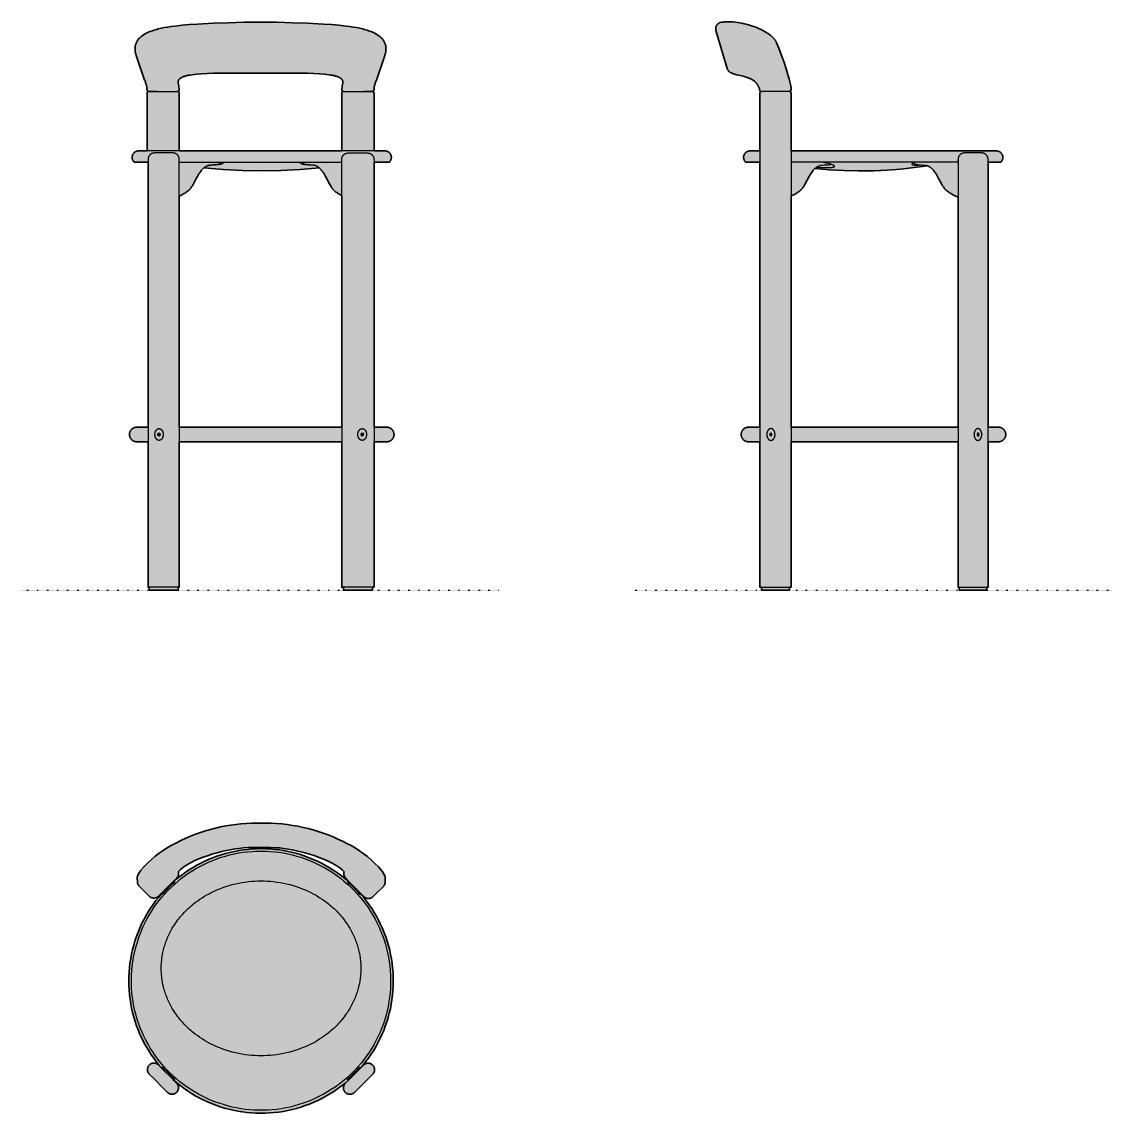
# Model space of a CAD drawing. Header units: millimetres. Extents: x 0 to 1859, y -892 to 969.
import ezdxf

# ---------------------------------------------------------------- set-up
doc = ezdxf.new("R2010")
doc.units = ezdxf.units.MM
doc.linetypes.add('Dots', pattern=[1, 0, -1])
doc.layers.add('Blocks', color=7, linetype='Continuous')
doc.layers.add('Blocks$Fill', color=7, linetype='Continuous', true_color=0xffffff)
for name, color, linetype, lineweight, true_color in [('Blocks$Inner', 7, 'Continuous', 25, 0x007f00), ('Blocks$Outline', 7, 'Continuous', 35, 0xff3f3f), ('Groud', 7, 'Dots', 25, 0x243775)]:
    doc.layers.add(name, color=color, linetype=linetype, lineweight=lineweight, true_color=true_color)

# ---------------------------------------------------------------- blocks, each defined once
blk = doc.blocks.new('Rey Barstool Top')
at = {"layer": 'Blocks$Fill'}
h = blk.add_hatch(color=256, dxfattribs=at)
h.paths.add_polyline_path([(157.2, 62.1), (152, 56.9), (151.7, 56.6), (151.4, 56.4), (151.1, 56.2), (150.8, 55.9), (150.5, 55.7), (150.2, 55.5), (149.9, 55.3), (149.5, 55.2), (149.2, 55), (148.8, 54.8), (148.5, 54.7), (148.1, 54.6), (147.8, 54.4), (147.4, 54.3), (147.1, 54.2), (146.7, 54.2), (146.3, 54.1), (145.9, 54), (145.6, 54), (145.2, 54), (144.8, 53.9), (144.4, 53.9), (144.1, 53.9), (143.7, 54), (143.3, 54), (142.9, 54), (142.6, 54.1), (142.2, 54.2), (141.8, 54.3), (141.5, 54.4), (141.1, 54.5), (140.7, 54.6), (140.4, 54.7), (140, 54.9), (139.7, 55), (139.4, 55.2), (139, 55.4), (138.7, 55.6), (138.4, 55.8), (138.1, 56), (137.8, 56.2), (137.5, 56.4), (137.2, 56.7), (136.9, 56.9), (136.7, 57.2), (118.8, 75.2), (118.6, 75.4), (118.4, 75.6), (118.2, 75.9), (118, 76.1), (117.8, 76.4), (117.6, 76.7), (117.5, 76.9), (117.3, 77.2), (117.2, 77.5), (117.1, 77.8), (116.9, 78.1), (116.8, 78.4), (116.7, 78.7), (116.6, 78.9), (116.6, 79.3), (116.5, 79.6), (116.4, 79.9), (116.4, 80.2), (116.3, 80.5), (116.3, 80.8), (116.3, 81.1), (116, 88.6), (116, 88.9), (116, 89.2), (116, 89.5), (116.1, 89.8), (116.1, 90), (116.1, 90.3), (116.2, 90.6), (116.2, 90.9), (116.3, 91.2), (116.4, 91.4), (116.5, 91.7), (116.6, 92), (116.7, 92.2), (116.8, 92.5), (116.9, 92.7), (118.9, 96.7), (119.2, 97.3), (121.5, 100.7), (121.8, 101.1), (127.9, 107.8), (127.9, 107.9), (134, 113.9), (140.3, 119.7), (146.7, 125.4), (146.7, 125.4), (153.5, 130.4), (160.4, 135.3), (167.5, 140), (167.5, 140), (175.1, 144.3), (182.8, 148.3), (190.6, 152.2), (198.7, 155.9), (206.9, 159.4), (215.2, 162.7), (223.7, 165.6), (232.2, 168.4), (240.7, 170.9), (249.4, 173.1), (258.1, 175.2), (266.9, 176.9), (275.5, 178.4), (284, 179.6), (292.7, 180.6), (301.8, 181.2), (310.9, 181.6), (320, 181.7), (344.4, 181.5), (353.5, 181.1), (362.6, 180.4), (371.8, 179.3), (380.9, 178), (390, 176.4), (398.8, 174.5), (407.5, 172.4), (416.1, 170.1), (424.7, 167.5), (433.1, 164.7), (441.5, 161.6), (449.8, 158.3), (458, 154.7), (466.1, 151), (473.4, 147.3), (480.5, 143.4), (487.6, 139.4), (494.7, 134.7), (501.5, 129.8), (508.4, 124.7), (514.7, 119), (521, 113.1), (527.1, 107.1), (527.1, 107.1), (533.2, 100.3), (533.5, 99.9), (535.7, 96.5), (536, 95.9), (538, 91.9), (538.1, 91.7), (538.3, 91.4), (538.4, 91.2), (538.5, 90.9), (538.5, 90.6), (538.6, 90.4), (538.7, 90.1), (538.7, 89.8), (538.8, 89.5), (538.8, 89.2), (538.9, 89), (538.9, 88.7), (538.9, 88.4), (538.9, 88.1), (538.9, 87.8), (538.6, 80.3), (538.6, 80), (538.5, 79.7), (538.5, 79.4), (538.5, 79.1), (538.4, 78.8), (538.3, 78.5), (538.2, 78.2), (538.2, 77.9), (538, 77.6), (537.9, 77.3), (537.8, 77), (537.7, 76.7), (537.5, 76.4), (537.4, 76.1), (537.2, 75.9), (537.1, 75.6), (536.9, 75.4), (536.7, 75.1), (536.5, 74.9), (536.3, 74.6), (536.1, 74.4), (535.9, 74.2), (517.9, 56.2), (517.6, 56), (517.3, 55.7), (517, 55.5), (516.7, 55.3), (516.4, 55.1), (516.1, 54.9), (515.8, 54.7), (515.4, 54.5), (515.1, 54.3), (514.7, 54.2), (514.4, 54), (514, 53.9), (513.7, 53.8), (513.3, 53.7), (513, 53.6), (512.6, 53.5), (512.2, 53.4), (511.8, 53.3), (511.5, 53.3), (511.1, 53.3), (510.7, 53.3), (510.3, 53.2), (510, 53.3), (509.6, 53.3), (509.2, 53.3), (508.8, 53.3), (508.5, 53.4), (508.1, 53.5), (507.7, 53.6), (507.4, 53.7), (507, 53.8), (506.7, 53.9), (506.3, 54), (506, 54.2), (505.6, 54.3), (505.3, 54.5), (504.9, 54.7), (504.6, 54.9), (504.3, 55.1), (504, 55.3), (503.7, 55.5), (503.4, 55.7), (503.1, 56), (502.8, 56.2), (502.5, 56.5), (497.6, 61.4), (497.1, 60.9), (502.1, 55), (506.9, 48.9), (511.5, 42.7), (515.8, 36.2), (520, 29.7), (523.9, 23), (527.5, 16.1), (531, 9.2), (534.2, 2.1), (537.1, -5.1), (539.8, -12.3), (542.3, -19.7), (544.5, -27.1), (546.4, -34.6), (548.1, -42.2), (549.5, -49.8), (550.7, -57.5), (551.5, -65.2), (552.2, -72.9), (552.5, -80.7), (552.6, -88.4), (552.4, -96.2), (552, -103.9), (551.3, -111.7), (550.3, -119.3), (549.1, -127), (547.6, -134.6), (545.8, -142.2), (543.8, -149.7), (541.5, -157.1), (539, -164.4), (536.2, -171.6), (533.2, -178.8), (529.9, -185.8), (526.4, -192.7), (522.7, -199.5), (518.7, -206.2), (514.5, -212.7), (510.1, -219.1), (505.4, -225.3), (500.6, -231.3), (495.5, -237.2), (502.3, -230.5), (502.6, -230.2), (502.9, -230), (503.2, -229.7), (503.5, -229.5), (503.8, -229.3), (504.1, -229.1), (504.4, -228.9), (504.8, -228.7), (505.1, -228.6), (505.4, -228.4), (505.8, -228.3), (506.2, -228.1), (506.5, -228), (506.9, -227.9), (507.3, -227.8), (507.6, -227.7), (508, -227.7), (508.4, -227.6), (508.7, -227.6), (509.1, -227.6), (509.5, -227.5), (509.9, -227.5), (510.3, -227.5), (510.6, -227.6), (511, -227.6), (511.4, -227.7), (511.8, -227.7), (512.1, -227.8), (512.5, -227.9), (512.9, -228), (513.2, -228.1), (513.6, -228.2), (514, -228.4), (514.3, -228.5), (514.6, -228.7), (515, -228.9), (515.3, -229), (515.6, -229.2), (516, -229.4), (516.3, -229.7), (516.6, -229.9), (516.9, -230.1), (517.2, -230.4), (517.4, -230.6), (517.7, -230.9), (518, -231.2), (518.2, -231.5), (518.4, -231.8), (518.7, -232.1), (518.9, -232.4), (519.1, -232.7), (519.3, -233), (519.5, -233.4), (519.6, -233.7), (519.8, -234), (520, -234.4), (520.1, -234.7), (520.2, -235.1), (520.3, -235.5), (520.4, -235.8), (520.5, -236.2), (520.6, -236.6), (520.7, -236.9), (520.7, -237.3), (520.7, -237.7), (520.8, -238.1), (520.8, -238.5), (520.8, -238.8), (520.7, -239.2), (520.7, -239.6), (520.7, -240), (520.6, -240.4), (520.6, -240.7), (520.5, -241.1), (520.4, -241.5), (520.3, -241.8), (520.1, -242.2), (520, -242.5), (519.9, -242.9), (519.7, -243.2), (519.5, -243.6), (519.4, -243.9), (519.2, -244.2), (519, -244.6), (518.8, -244.9), (518.5, -245.2), (518.3, -245.5), (518.1, -245.8), (517.8, -246.1), (486.1, -277.6), (485.8, -277.9), (485.5, -278.1), (485.2, -278.4), (484.9, -278.6), (484.6, -278.8), (484.3, -279), (483.9, -279.2), (483.6, -279.4), (483.3, -279.6), (482.9, -279.7), (482.6, -279.8), (482.2, -280), (481.9, -280.1), (481.5, -280.2), (481.1, -280.3), (480.7, -280.4), (480.4, -280.4), (480, -280.5), (479.6, -280.5), (479.2, -280.6), (478.9, -280.6), (478.5, -280.6), (478.1, -280.6), (477.7, -280.6), (477.3, -280.5), (477, -280.5), (476.6, -280.4), (476.2, -280.3), (475.9, -280.2), (475.5, -280.1), (475.1, -280), (474.8, -279.9), (474.4, -279.8), (474.1, -279.6), (473.7, -279.4), (473.4, -279.3), (473.1, -279.1), (472.7, -278.9), (472.4, -278.7), (472.1, -278.5), (471.8, -278.2), (471.5, -278), (471.2, -277.7), (470.9, -277.5), (470.7, -277.2), (470.4, -276.9), (470.2, -276.7), (469.9, -276.4), (469.7, -276.1), (469.5, -275.7), (469.3, -275.4), (469.1, -275.1), (468.9, -274.8), (468.7, -274.4), (468.6, -274.1), (468.4, -273.7), (468.3, -273.4), (468.1, -273), (468, -272.7), (467.9, -272.3), (467.8, -271.9), (467.8, -271.6), (467.7, -271.2), (467.7, -270.8), (467.6, -270.4), (467.6, -270), (467.6, -269.7), (467.6, -269.3), (467.6, -268.9), (467.7, -268.5), (467.7, -268.1), (467.8, -267.8), (467.8, -267.4), (467.9, -267), (468, -266.7), (468.1, -266.3), (468.2, -265.9), (468.4, -265.6), (468.5, -265.2), (468.7, -264.9), (468.8, -264.5), (469, -264.2), (469.2, -263.9), (469.4, -263.6), (469.6, -263.2), (469.8, -262.9), (470.1, -262.6), (470.3, -262.4), (470.6, -262.1), (470.8, -261.8), (475.8, -256.9), (463.8, -266.7), (457.5, -271.3), (451.1, -275.7), (444.5, -279.8), (437.8, -283.8), (431, -287.5), (424, -290.9), (416.9, -294.1), (409.8, -297.1), (402.5, -299.8), (395.1, -302.3), (387.7, -304.5), (380.2, -306.5), (372.6, -308.2), (364.9, -309.6), (357.3, -310.8), (349.5, -311.7), (341.8, -312.3), (334, -312.7), (326.3, -312.8), (318.5, -312.6), (310.7, -312.2), (303, -311.5), (295.3, -310.5), (287.6, -309.3), (280, -307.8), (272.4, -306), (264.9, -304), (257.5, -301.7), (250.1, -299.2), (242.9, -296.4), (235.7, -293.4), (228.7, -290.1), (221.7, -286.6), (214.9, -282.9), (208.3, -278.9), (201.7, -274.7), (195.4, -270.2), (189.1, -265.6), (183.1, -260.7), (177.2, -255.7), (183.4, -262), (183.7, -262.2), (183.9, -262.5), (184.2, -262.8), (184.4, -263.1), (184.6, -263.4), (184.8, -263.8), (185, -264.1), (185.2, -264.4), (185.4, -264.8), (185.5, -265.1), (185.7, -265.5), (185.8, -265.8), (185.9, -266.2), (186, -266.6), (186.1, -266.9), (186.2, -267.3), (186.2, -267.7), (186.3, -268), (186.3, -268.4), (186.4, -268.8), (186.4, -269.2), (186.4, -269.6), (186.4, -269.9), (186.4, -270.3), (186.3, -270.7), (186.3, -271.1), (186.2, -271.4), (186.1, -271.8), (186, -272.2), (185.9, -272.6), (185.8, -272.9), (185.7, -273.3), (185.6, -273.6), (185.4, -274), (185.3, -274.3), (185.1, -274.7), (184.9, -275), (184.7, -275.3), (184.5, -275.6), (184.3, -275.9), (184, -276.2), (183.8, -276.5), (183.5, -276.8), (183.3, -277.1), (183, -277.4), (182.7, -277.6), (182.5, -277.9), (182.2, -278.1), (181.9, -278.3), (181.5, -278.6), (181.2, -278.8), (180.9, -279), (180.6, -279.1), (180.2, -279.3), (179.9, -279.5), (179.5, -279.6), (179.2, -279.8), (178.8, -279.9), (178.5, -280), (178.1, -280.1), (177.7, -280.2), (177.4, -280.3), (177, -280.3), (176.6, -280.4), (176.2, -280.4), (175.8, -280.4), (175.5, -280.4), (175.1, -280.4), (174.7, -280.4), (174.3, -280.4), (174, -280.3), (173.6, -280.3), (173.2, -280.2), (172.8, -280.1), (172.5, -280), (172.1, -279.9), (171.7, -279.8), (171.4, -279.7), (171, -279.5), (170.7, -279.4), (170.3, -279.2), (170, -279), (169.7, -278.8), (169.4, -278.6), (169, -278.4), (168.7, -278.2), (168.4, -278), (168.2, -277.7), (167.9, -277.5), (136.3, -245.8), (136, -245.5), (135.8, -245.2), (135.6, -244.9), (135.3, -244.6), (135.1, -244.3), (134.9, -243.9), (134.7, -243.6), (134.5, -243.3), (134.4, -242.9), (134.2, -242.6), (134.1, -242.2), (133.9, -241.9), (133.8, -241.5), (133.7, -241.2), (133.6, -240.8), (133.5, -240.4), (133.5, -240), (133.4, -239.7), (133.4, -239.3), (133.4, -238.9), (133.3, -238.5), (133.3, -238.2), (133.3, -237.8), (133.4, -237.4), (133.4, -237), (133.5, -236.6), (133.5, -236.3), (133.6, -235.9), (133.7, -235.5), (133.8, -235.2), (133.9, -234.8), (134, -234.4), (134.2, -234.1), (134.3, -233.7), (134.5, -233.4), (134.7, -233.1), (134.8, -232.7), (135, -232.4), (135.2, -232.1), (135.5, -231.8), (135.7, -231.5), (135.9, -231.2), (136.2, -230.9), (136.4, -230.6), (136.7, -230.3), (137, -230.1), (137.3, -229.8), (137.6, -229.6), (137.9, -229.4), (138.2, -229.2), (138.5, -228.9), (138.8, -228.7), (139.2, -228.6), (139.5, -228.4), (139.8, -228.2), (140.2, -228.1), (140.5, -227.9), (140.9, -227.8), (141.3, -227.7), (141.6, -227.6), (142, -227.5), (142.4, -227.4), (142.8, -227.4), (143.1, -227.3), (143.5, -227.3), (143.9, -227.3), (144.3, -227.3), (144.6, -227.3), (145, -227.3), (145.4, -227.3), (145.8, -227.4), (146.2, -227.4), (146.5, -227.5), (146.9, -227.6), (147.3, -227.7), (147.6, -227.8), (148, -227.9), (148.3, -228), (148.7, -228.2), (149, -228.3), (149.4, -228.5), (149.7, -228.7), (150, -228.9), (150.4, -229.1), (150.7, -229.3), (151, -229.5), (151.3, -229.7), (151.6, -230), (151.9, -230.2), (152.1, -230.5), (158.2, -236.6), (148.3, -224.6), (143.7, -218.4), (139.3, -212), (135.1, -205.5), (131.2, -198.8), (127.4, -192), (124, -185.1), (120.7, -178), (117.7, -170.9), (115, -163.6), (112.5, -156.3), (110.2, -148.8), (108.2, -141.3), (106.5, -133.8), (105, -126.2), (103.8, -118.5), (102.9, -110.8), (102.2, -103.1), (101.8, -95.3), (101.6, -87.6), (101.7, -79.8), (102.1, -72.1), (102.8, -64.4), (103.7, -56.7), (104.9, -49), (106.3, -41.4), (108, -33.8), (110, -26.3), (112.2, -18.9), (114.7, -11.5), (117.4, -4.3), (120.4, 2.9), (123.6, 10), (127.1, 16.9), (130.8, 23.7), (134.7, 30.4), (138.9, 36.9), (143.3, 43.3), (147.9, 49.6), (152.7, 55.7), (157.7, 61.6)], flags=0)
h.paths.add_polyline_path([(465.9, 101.5), (461.5, 105.5), (456.1, 109.2), (448.3, 113.8), (440.5, 117.4), (432.7, 120.8), (424.7, 123.9), (417.4, 126.5), (410, 128.9), (402.6, 131.1), (395.1, 133), (387.6, 134.8), (380, 136.3), (365.6, 138.5), (358.4, 139.4), (350.7, 139.9), (342.9, 140.3), (335.2, 140.4), (312.2, 140.4), (304.4, 140), (296.7, 139.5), (289.5, 138.7), (282.3, 137.7), (275.1, 136.5), (267.5, 135), (260, 133.3), (252.5, 131.4), (245, 129.2), (237.7, 126.8), (230.4, 124.3), (222.4, 121.2), (214.5, 117.8), (206.7, 114.2), (198.9, 109.7), (193.5, 106), (189.1, 102), (186.2, 99.1), (186.3, 98.7), (186.4, 98.4), (186.5, 98), (186.5, 97.6), (186.6, 97.2), (186.6, 96.8), (186.6, 96.5), (186.7, 96.1), (186.7, 95.7), (186.6, 95.3), (186.6, 94.9), (186.6, 94.6), (186.5, 94.2), (186.4, 93.8), (186.4, 93.4), (186.3, 93.1), (186.2, 92.7), (186, 92.3), (185.9, 92), (185.8, 91.6), (185.6, 91.3), (185.4, 91), (185.3, 90.6), (185.1, 90.3), (184.9, 90), (184.6, 89.7), (184.4, 89.3), (184.2, 89), (183.9, 88.8), (183.7, 88.5), (183.4, 88.2), (178.5, 83.3), (179, 82.8), (190.9, 92.5), (197.2, 97.1), (203.5, 101.4), (210.1, 105.5), (216.7, 109.4), (223.5, 113.1), (230.4, 116.5), (237.5, 119.7), (244.6, 122.6), (251.8, 125.3), (259.2, 127.8), (266.6, 130), (274, 131.9), (281.6, 133.6), (289.1, 135.1), (296.8, 136.2), (304.4, 137.1), (312.1, 137.8), (319.8, 138.2), (327.6, 138.3), (335.3, 138.1), (343, 137.7), (350.7, 137), (358.3, 136.1), (366, 134.9), (373.5, 133.4), (381.1, 131.7), (388.5, 129.8), (395.9, 127.5), (403.2, 125), (410.4, 122.3), (417.6, 119.3), (424.6, 116.1), (431.5, 112.7), (438.3, 109), (444.9, 105.1), (451.4, 100.9), (457.8, 96.6), (464, 92), (470.1, 87.2), (475.9, 82.2), (476.4, 82.7), (470.9, 88.4), (470.7, 88.7), (470.6, 88.8), (470.4, 89), (470.3, 89.1), (470.3, 89.2), (470.2, 89.4), (470, 89.6), (469.9, 89.8), (469.8, 90), (469.6, 90.3), (469.5, 90.5), (469.4, 90.8), (469.3, 91), (469.2, 91.2), (469.1, 91.5), (469, 91.7), (468.9, 92), (468.8, 92.3), (468.7, 92.5), (468.7, 92.8), (468.6, 93), (468.5, 93.3), (468.5, 93.6), (468.5, 93.8), (468.4, 94.1), (468.4, 94.4), (468.4, 94.6), (468.3, 94.9), (468.3, 95.2), (468.3, 95.4), (468.3, 95.8), (468.4, 96.1), (468.4, 96.5), (468.4, 96.8), (468.5, 97.2), (468.5, 97.5), (468.6, 97.9), (468.7, 98.2), (468.8, 98.5)], flags=0)
at = {"layer": 'Blocks$Inner'}
for points in [[(380, 136.3), (372.8, 137.5), (365.6, 138.5), (358.4, 139.4), (350.7, 139.9), (342.9, 140.3), (335.2, 140.4), (320, 140.5), (312.2, 140.4), (304.4, 140), (296.7, 139.5), (289.5, 138.7), (282.3, 137.7), (275.1, 136.5), (267.5, 135), (260, 133.3), (252.5, 131.4), (245, 129.2), (237.7, 126.8), (230.4, 124.3), (222.4, 121.2), (214.5, 117.8), (206.7, 114.2), (198.9, 109.7), (193.5, 106), (189, 102), (189.2, 102.1), (186.2, 99.1), (186.3, 98.7), (186.4, 98.4), (186.5, 98), (186.5, 97.6), (186.6, 97.2), (186.6, 96.8), (186.6, 96.5), (186.7, 96.1), (186.7, 95.7), (186.6, 95.3), (186.6, 94.9), (186.6, 94.6), (186.5, 94.2), (186.4, 93.8), (186.4, 93.4), (186.3, 93.1), (186.2, 92.7), (186, 92.3), (185.9, 92), (185.8, 91.6), (185.6, 91.3), (185.4, 91), (185.3, 90.6), (185.1, 90.3), (184.9, 90), (184.6, 89.7), (184.4, 89.3), (184.2, 89), (183.9, 88.8), (183.7, 88.5), (183.4, 88.2), (178.5, 83.3), (157.2, 62.1), (152.2, 57.1), (152, 56.9), (151.7, 56.6), (151.4, 56.4), (151.1, 56.2), (150.8, 55.9), (150.5, 55.7), (150.2, 55.5), (149.9, 55.3), (149.5, 55.2), (149.2, 55), (148.8, 54.8), (148.5, 54.7), (148.1, 54.6), (147.8, 54.4), (147.4, 54.3), (147.1, 54.2), (146.7, 54.2), (146.3, 54.1), (145.9, 54), (145.6, 54), (145.2, 54), (144.8, 53.9), (144.4, 53.9), (144.1, 53.9), (143.7, 54), (143.3, 54), (142.9, 54), (142.6, 54.1), (142.2, 54.2), (141.8, 54.3), (141.5, 54.4), (141.1, 54.5), (140.7, 54.6), (140.4, 54.7), (140, 54.9), (139.7, 55), (139.4, 55.2), (139, 55.4), (138.7, 55.6), (138.4, 55.8), (138.1, 56), (137.8, 56.2), (137.5, 56.4), (137.2, 56.7), (136.9, 56.9), (136.7, 57.2), (136.6, 57.2), (132.1, 61.8), (132.1, 61.8), (119, 75), (118.8, 75.2), (118.6, 75.4), (118.4, 75.6), (118.2, 75.9), (118, 76.1), (117.8, 76.4), (117.6, 76.7), (117.5, 76.9), (117.3, 77.2), (117.2, 77.5), (117.1, 77.8), (116.9, 78.1), (116.8, 78.4), (116.7, 78.7), (116.6, 78.9), (116.6, 79.3), (116.5, 79.6), (116.4, 79.9), (116.4, 80.2), (116.3, 80.5), (116.3, 80.8), (116.3, 81.1), (116, 88.6), (116, 88.9), (116, 89.2), (116, 89.5), (116.1, 89.8), (116.1, 90), (116.1, 90.3), (116.2, 90.6), (116.2, 90.9), (116.3, 91.2), (116.4, 91.4), (116.5, 91.7), (116.6, 92), (116.7, 92.2), (116.8, 92.5), (116.9, 92.7), (118.9, 96.7), (119.2, 97.3), (121.5, 100.7), (121.8, 101.1), (127.9, 107.8), (127.9, 107.9), (134, 113.9), (140.3, 119.7), (146.7, 125.4), (146.7, 125.4), (153.5, 130.4), (160.4, 135.3), (167.5, 140), (167.5, 140), (175.1, 144.3), (182.8, 148.3), (190.6, 152.2), (198.7, 155.9), (206.9, 159.4), (215.2, 162.7), (223.7, 165.6), (232.2, 168.4), (240.7, 170.9), (249.4, 173.1), (258.1, 175.2), (266.9, 176.9), (275.5, 178.4), (284, 179.6), (292.7, 180.6), (301.8, 181.2), (310.9, 181.6), (320, 181.7), (335.2, 181.7), (344.4, 181.5), (353.5, 181.1), (362.6, 180.4), (371.8, 179.3), (380.9, 178), (390, 176.4), (398.8, 174.5), (407.5, 172.4), (416.1, 170.1), (424.7, 167.5), (433.1, 164.7), (441.5, 161.6), (449.8, 158.3), (458, 154.7), (466.1, 151), (473.4, 147.3), (480.5, 143.4), (487.6, 139.4), (494.7, 134.7), (501.5, 129.8), (508.4, 124.7), (514.7, 119), (521, 113.1), (527.1, 107.1), (527.1, 107.1), (533.2, 100.3), (533.5, 99.9), (535.7, 96.5), (536, 95.9), (538, 91.9), (538.1, 91.7), (538.3, 91.4), (538.4, 91.2), (538.5, 90.9), (538.5, 90.6), (538.6, 90.4), (538.7, 90.1), (538.7, 89.8), (538.8, 89.5), (538.8, 89.2), (538.9, 89), (538.9, 88.7), (538.9, 88.4), (538.9, 88.1), (538.9, 87.8), (538.6, 80.3), (538.6, 80), (538.5, 79.7), (538.5, 79.4), (538.5, 79.1), (538.4, 78.8), (538.3, 78.5), (538.2, 78.2), (538.2, 77.9), (538, 77.6), (537.9, 77.3), (537.8, 77), (537.7, 76.7), (537.5, 76.4), (537.4, 76.1), (537.2, 75.9), (537.1, 75.6), (536.9, 75.4), (536.7, 75.1), (536.5, 74.9), (536.3, 74.6), (536.1, 74.4), (535.9, 74.2), (535.8, 74.1), (535.7, 74), (522.7, 61.1), (522.7, 61.1), (518.2, 56.5), (518.1, 56.5), (517.9, 56.2), (517.6, 56), (517.3, 55.7), (517, 55.5), (516.7, 55.3), (516.4, 55.1), (516.1, 54.9), (515.8, 54.7), (515.4, 54.5), (515.1, 54.3), (514.7, 54.2), (514.4, 54), (514, 53.9), (513.7, 53.8), (513.3, 53.7), (513, 53.6), (512.6, 53.5), (512.2, 53.4), (511.8, 53.3), (511.5, 53.3), (511.1, 53.3), (510.7, 53.3), (510.3, 53.2), (510, 53.3), (509.6, 53.3), (509.2, 53.3), (508.8, 53.3), (508.5, 53.4), (508.1, 53.5), (507.7, 53.6), (507.4, 53.7), (507, 53.8), (506.7, 53.9), (506.3, 54), (506, 54.2), (505.6, 54.3), (505.3, 54.5), (504.9, 54.7), (504.6, 54.9), (504.3, 55.1), (504, 55.3), (503.7, 55.5), (503.4, 55.7), (503.1, 56), (502.8, 56.2), (502.5, 56.5), (497.6, 61.4), (476.4, 82.7), (471.4, 87.9), (470.9, 88.4), (470.7, 88.7), (470.6, 88.8), (470.4, 89), (470.3, 89.1), (470.3, 89.2), (470.2, 89.4), (470, 89.6), (469.9, 89.8), (469.8, 90), (469.6, 90.3), (469.5, 90.5), (469.4, 90.8), (469.3, 91), (469.2, 91.2), (469.1, 91.5), (469, 91.7), (468.9, 92), (468.8, 92.3), (468.7, 92.5), (468.7, 92.8), (468.6, 93), (468.5, 93.3), (468.5, 93.6), (468.5, 93.8), (468.4, 94.1), (468.4, 94.4), (468.4, 94.6), (468.3, 94.9), (468.3, 95.2), (468.3, 95.4), (468.3, 95.8), (468.4, 96.1), (468.4, 96.5), (468.4, 96.8), (468.5, 97.2), (468.5, 97.5), (468.6, 97.9), (468.7, 98.2), (468.8, 98.5), (465.8, 101.6), (466, 101.4), (461.5, 105.5), (456.1, 109.2), (448.3, 113.8), (440.5, 117.4), (432.7, 120.8), (424.7, 123.9), (417.4, 126.5), (410, 128.9), (402.6, 131.1), (395.1, 133), (387.6, 134.8)], [(319.5, 134.1), (327.1, 134.2), (334.8, 134.1), (342.5, 133.7), (350.1, 133), (357.7, 132.1), (365.3, 130.9), (372.8, 129.4), (380.3, 127.7), (387.7, 125.7), (395.1, 123.5), (402.3, 121), (409.5, 118.3), (416.5, 115.3), (423.5, 112.1), (430.4, 108.6), (437.1, 104.9), (443.7, 101), (450.1, 96.8), (456.4, 92.4), (462.6, 87.8), (468.5, 83), (474.3, 78), (480, 72.8), (485.4, 67.4), (490.7, 61.8), (495.7, 56.1), (500.6, 50.1), (505.2, 44), (509.7, 37.8), (513.9, 31.4), (517.9, 24.8), (521.6, 18.1), (525.2, 11.3), (528.4, 4.4), (531.5, -2.7), (534.3, -9.8), (536.8, -17), (539.1, -24.4), (541.2, -31.8), (542.9, -39.2), (544.5, -46.7), (545.7, -54.3), (546.7, -61.9), (547.5, -69.6), (547.9, -77.2), (548.1, -84.9), (548.1, -92.6), (547.7, -100.2), (547.1, -107.9), (546.3, -115.5), (545.1, -123.1), (543.7, -130.6), (542.1, -138.1), (540.2, -145.5), (538, -152.9), (535.6, -160.2), (532.9, -167.4), (530, -174.5), (526.8, -181.5), (523.4, -188.3), (519.8, -195.1), (515.9, -201.7), (511.8, -208.2), (507.5, -214.5), (502.9, -220.7), (498.2, -226.7), (493.2, -232.6), (488.1, -238.3), (482.7, -243.7), (477.2, -249.1), (471.5, -254.2), (465.6, -259.1), (459.5, -263.8), (453.3, -268.3), (446.9, -272.5), (440.4, -276.6), (433.7, -280.4), (426.9, -284), (420, -287.3), (413, -290.4), (405.9, -293.3), (398.7, -295.9), (391.4, -298.2), (384, -300.4), (376.6, -302.2), (369.1, -303.8), (361.5, -305.1), (353.9, -306.2), (346.3, -307), (338.6, -307.5), (331, -307.8), (323.3, -307.8), (315.6, -307.5), (308, -307), (300.3, -306.2), (292.7, -305.1), (285.2, -303.8), (277.7, -302.2), (270.2, -300.4), (262.9, -298.2), (255.6, -295.9), (248.3, -293.3), (241.2, -290.4), (234.2, -287.3), (227.3, -284), (220.5, -280.4), (213.9, -276.6), (207.4, -272.5), (201, -268.3), (194.8, -263.8), (188.7, -259.1), (182.8, -254.2), (177.1, -249.1), (171.5, -243.7), (166.2, -238.3), (161, -232.6), (156.1, -226.7), (151.3, -220.7), (146.8, -214.5), (142.4, -208.2), (138.3, -201.7), (134.5, -195.1), (130.8, -188.3), (127.4, -181.5), (124.3, -174.5), (121.3, -167.4), (118.7, -160.2), (116.2, -152.9), (114.1, -145.5), (112.2, -138.1), (110.5, -130.6), (109.1, -123.1), (108, -115.5), (107.1, -107.9), (106.5, -100.2), (106.2, -92.6), (106.1, -84.9), (106.3, -77.2), (106.8, -69.6), (107.5, -61.9), (108.5, -54.3), (109.8, -46.7), (111.3, -39.2), (113.1, -31.8), (115.1, -24.4), (117.4, -17), (120, -9.8), (122.8, -2.7), (125.8, 4.4), (129.1, 11.3), (132.6, 18.1), (136.4, 24.8), (140.4, 31.4), (144.6, 37.8), (149, 44), (153.7, 50.1), (158.5, 56.1), (163.6, 61.8), (168.8, 67.4), (174.3, 72.8), (179.9, 78), (185.7, 83), (191.7, 87.8), (197.8, 92.4), (204.1, 96.8), (210.6, 101), (217.2, 104.9), (223.9, 108.6), (230.7, 112.1), (237.7, 115.3), (244.8, 118.3), (251.9, 121), (259.2, 123.5), (266.5, 125.7), (274, 127.7), (281.4, 129.4), (289, 130.9), (296.5, 132.1), (304.2, 133), (311.8, 133.7)], [(321.9, 83.2), (327.1, 83.3), (332.4, 83.2), (337.7, 83), (343.1, 82.6), (348.6, 82.1), (354.1, 81.4), (359.7, 80.5), (365.2, 79.5), (370.7, 78.3), (376.2, 76.9), (381.6, 75.4), (386.9, 73.8), (392.2, 72), (397.3, 70), (402.3, 67.9), (407.2, 65.7), (411.9, 63.5), (415.8, 61.5), (419.7, 59.3), (423.6, 57), (427.5, 54.6), (431.4, 52.1), (435.1, 49.4), (438.7, 46.8), (442.1, 44.1), (444.4, 42.2), (446.8, 40.2), (449.1, 38.2), (451.5, 36), (453.8, 33.8), (456.1, 31.5), (458.3, 29.2), (460.6, 26.8), (462.7, 24.3), (464.8, 21.9), (466.9, 19.3), (468.8, 16.8), (470.7, 14.3), (472.5, 11.7), (474.3, 9.2), (475.9, 6.6), (478.4, 2.5), (479.6, 0.4), (480.9, -1.8), (482, -4.1), (483.2, -6.4), (484.3, -8.7), (485.4, -11), (486.4, -13.4), (487.4, -15.8), (488.4, -18.1), (489.3, -20.5), (490.1, -22.9), (490.9, -25.2), (491.6, -27.6), (492.3, -29.8), (493.4, -34.1), (494.4, -38.5), (494.9, -40.7), (495.3, -43), (495.7, -45.3), (496, -47.6), (496.3, -50), (496.6, -52.3), (496.8, -54.6), (497, -56.9), (497.2, -61.4), (497.3, -65.8), (497.2, -70.2), (497, -74.7), (496.8, -77), (496.6, -79.3), (496.3, -81.6), (496, -83.9), (495.7, -86.3), (495.3, -88.6), (494.9, -90.9), (494.4, -93.1), (493.4, -97.5), (492.3, -101.8), (491.6, -104), (490.9, -106.4), (490.1, -108.7), (489.3, -111.1), (488.4, -113.5), (487.4, -115.8), (486.4, -118.2), (485.4, -120.6), (484.3, -122.9), (483.2, -125.2), (482, -127.5), (480.9, -129.8), (479.6, -132), (478.4, -134.1), (475.9, -138.2), (474.3, -140.8), (472.5, -143.3), (470.7, -145.9), (468.8, -148.4), (466.9, -150.9), (464.8, -153.5), (462.7, -155.9), (460.6, -158.4), (458.3, -160.8), (456.1, -163.1), (453.8, -165.4), (451.5, -167.6), (449.1, -169.8), (446.8, -171.8), (444.4, -173.8), (442.1, -175.7), (438.7, -178.4), (435.1, -181), (431.4, -183.7), (427.5, -186.2), (423.6, -188.6), (419.7, -190.9), (415.8, -193.1), (411.9, -195.1), (407.2, -197.3), (402.3, -199.5), (397.3, -201.6), (392.2, -203.6), (386.9, -205.4), (381.6, -207), (376.2, -208.5), (370.7, -209.9), (365.2, -211.1), (359.7, -212.1), (354.1, -213), (348.6, -213.7), (343.1, -214.2), (337.7, -214.6), (332.4, -214.8), (327.1, -214.9), (321.9, -214.8), (316.5, -214.6), (311.1, -214.2), (305.6, -213.7), (300.1, -213), (294.6, -212.1), (289.1, -211.1), (283.6, -209.9), (278.1, -208.5), (272.7, -207), (267.3, -205.4), (262.1, -203.6), (256.9, -201.6), (251.9, -199.5), (247, -197.3), (242.3, -195.1), (238.5, -193.1), (234.6, -190.9), (230.6, -188.6), (226.7, -186.2), (222.9, -183.7), (219.1, -181), (215.5, -178.4), (212.1, -175.7), (209.8, -173.8), (207.5, -171.8), (205.1, -169.8), (202.8, -167.6), (200.5, -165.4), (198.2, -163.1), (195.9, -160.8), (193.7, -158.4), (191.5, -155.9), (189.4, -153.5), (187.4, -150.9), (185.4, -148.4), (183.5, -145.9), (181.7, -143.3), (180, -140.8), (178.4, -138.2), (175.8, -134.1), (174.6, -132), (173.4, -129.8), (172.2, -127.5), (171, -125.2), (169.9, -122.9), (168.8, -120.6), (167.8, -118.2), (166.8, -115.8), (165.9, -113.5), (165, -111.1), (164.2, -108.7), (163.4, -106.4), (162.6, -104), (162, -101.8), (160.9, -97.5), (159.8, -93.1), (159.4, -90.9), (159, -88.6), (158.6, -86.3), (158.2, -83.9), (157.9, -81.6), (157.7, -79.3), (157.4, -77), (157.3, -74.7), (157, -70.2), (157, -65.8), (157, -61.4), (157.3, -56.9), (157.4, -54.6), (157.7, -52.3), (157.9, -50), (158.2, -47.6), (158.6, -45.3), (159, -43), (159.4, -40.7), (159.8, -38.5), (160.9, -34.1), (162, -29.8), (162.6, -27.6), (163.4, -25.2), (164.2, -22.9), (165, -20.5), (165.9, -18.1), (166.8, -15.8), (167.8, -13.4), (168.8, -11), (169.9, -8.7), (171, -6.4), (172.2, -4.1), (173.4, -1.8), (174.6, 0.4), (175.8, 2.5), (178.4, 6.6), (180, 9.2), (181.7, 11.7), (183.5, 14.3), (185.4, 16.8), (187.4, 19.3), (189.4, 21.9), (191.5, 24.3), (193.7, 26.8), (195.9, 29.2), (198.2, 31.5), (200.5, 33.8), (202.8, 36), (205.1, 38.2), (207.5, 40.2), (209.8, 42.2), (212.1, 44.1), (215.5, 46.8), (219.1, 49.4), (222.9, 52.1), (226.7, 54.6), (230.6, 57), (234.6, 59.3), (238.5, 61.5), (242.3, 63.5), (247, 65.7), (251.9, 67.9), (256.9, 70), (262.1, 72), (267.3, 73.8), (272.7, 75.4), (278.1, 76.9), (283.6, 78.3), (289.1, 79.5), (294.6, 80.5), (300.1, 81.4), (305.6, 82.1), (311.1, 82.6), (316.5, 83)], [(167.9, -277.5), (167.6, -277.2), (158.7, -268.3), (145.4, -255), (136.5, -246), (136.3, -245.8), (136, -245.5), (135.8, -245.2), (135.6, -244.9), (135.3, -244.6), (135.1, -244.3), (134.9, -243.9), (134.7, -243.6), (134.5, -243.3), (134.4, -242.9), (134.2, -242.6), (134.1, -242.2), (133.9, -241.9), (133.8, -241.5), (133.7, -241.2), (133.6, -240.8), (133.5, -240.4), (133.5, -240), (133.4, -239.7), (133.4, -239.3), (133.4, -238.9), (133.3, -238.5), (133.3, -238.2), (133.3, -237.8), (133.4, -237.4), (133.4, -237), (133.5, -236.6), (133.5, -236.3), (133.6, -235.9), (133.7, -235.5), (133.8, -235.2), (133.9, -234.8), (134, -234.4), (134.2, -234.1), (134.3, -233.7), (134.5, -233.4), (134.7, -233.1), (134.8, -232.7), (135, -232.4), (135.2, -232.1), (135.5, -231.8), (135.7, -231.5), (135.9, -231.2), (136.2, -230.9), (136.4, -230.6), (136.7, -230.3), (137, -230.1), (137.3, -229.8), (137.6, -229.6), (137.9, -229.4), (138.2, -229.2), (138.5, -228.9), (138.8, -228.7), (139.2, -228.6), (139.5, -228.4), (139.8, -228.2), (140.2, -228.1), (140.5, -227.9), (140.9, -227.8), (141.3, -227.7), (141.6, -227.6), (142, -227.5), (142.4, -227.4), (142.8, -227.4), (143.1, -227.3), (143.5, -227.3), (143.9, -227.3), (144.3, -227.3), (144.6, -227.3), (145, -227.3), (145.4, -227.3), (145.8, -227.4), (146.2, -227.4), (146.5, -227.5), (146.9, -227.6), (147.3, -227.7), (147.6, -227.8), (148, -227.9), (148.3, -228), (148.7, -228.2), (149, -228.3), (149.4, -228.5), (149.7, -228.7), (150, -228.9), (150.4, -229.1), (150.7, -229.3), (151, -229.5), (151.3, -229.7), (151.6, -230), (151.9, -230.2), (152.1, -230.5), (157.1, -235.5), (178.2, -256.7), (183.2, -261.7), (183.4, -262), (183.7, -262.2), (183.9, -262.5), (184.2, -262.8), (184.4, -263.1), (184.6, -263.4), (184.8, -263.8), (185, -264.1), (185.2, -264.4), (185.4, -264.8), (185.5, -265.1), (185.7, -265.5), (185.8, -265.8), (185.9, -266.2), (186, -266.6), (186.1, -266.9), (186.2, -267.3), (186.2, -267.7), (186.3, -268), (186.3, -268.4), (186.4, -268.8), (186.4, -269.2), (186.4, -269.6), (186.4, -269.9), (186.4, -270.3), (186.3, -270.7), (186.3, -271.1), (186.2, -271.4), (186.1, -271.8), (186, -272.2), (185.9, -272.6), (185.8, -272.9), (185.7, -273.3), (185.6, -273.6), (185.4, -274), (185.3, -274.3), (185.1, -274.7), (184.9, -275), (184.7, -275.3), (184.5, -275.6), (184.3, -275.9), (184, -276.2), (183.8, -276.5), (183.5, -276.8), (183.3, -277.1), (183, -277.4), (182.7, -277.6), (182.5, -277.9), (182.2, -278.1), (181.9, -278.3), (181.5, -278.6), (181.2, -278.8), (180.9, -279), (180.6, -279.1), (180.2, -279.3), (179.9, -279.5), (179.5, -279.6), (179.2, -279.8), (178.8, -279.9), (178.5, -280), (178.1, -280.1), (177.7, -280.2), (177.4, -280.3), (177, -280.3), (176.6, -280.4), (176.2, -280.4), (175.8, -280.4), (175.5, -280.4), (175.1, -280.4), (174.7, -280.4), (174.3, -280.4), (174, -280.3), (173.6, -280.3), (173.2, -280.2), (172.8, -280.1), (172.5, -280), (172.1, -279.9), (171.7, -279.8), (171.4, -279.7), (171, -279.5), (170.7, -279.4), (170.3, -279.2), (170, -279), (169.7, -278.8), (169.4, -278.6), (169, -278.4), (168.7, -278.2), (168.4, -278), (168.2, -277.7)], [(517.8, -246.1), (517.5, -246.3), (508.6, -255.2), (495.3, -268.5), (486.4, -277.4), (486.1, -277.6), (485.8, -277.9), (485.5, -278.1), (485.2, -278.4), (484.9, -278.6), (484.6, -278.8), (484.3, -279), (483.9, -279.2), (483.6, -279.4), (483.3, -279.6), (482.9, -279.7), (482.6, -279.8), (482.2, -280), (481.9, -280.1), (481.5, -280.2), (481.1, -280.3), (480.7, -280.4), (480.4, -280.4), (480, -280.5), (479.6, -280.5), (479.2, -280.6), (478.9, -280.6), (478.5, -280.6), (478.1, -280.6), (477.7, -280.6), (477.3, -280.5), (477, -280.5), (476.6, -280.4), (476.2, -280.3), (475.9, -280.2), (475.5, -280.1), (475.1, -280), (474.8, -279.9), (474.4, -279.8), (474.1, -279.6), (473.7, -279.4), (473.4, -279.3), (473.1, -279.1), (472.7, -278.9), (472.4, -278.7), (472.1, -278.5), (471.8, -278.2), (471.5, -278), (471.2, -277.7), (470.9, -277.5), (470.7, -277.2), (470.4, -276.9), (470.2, -276.7), (469.9, -276.4), (469.7, -276.1), (469.5, -275.7), (469.3, -275.4), (469.1, -275.1), (468.9, -274.8), (468.7, -274.4), (468.6, -274.1), (468.4, -273.7), (468.3, -273.4), (468.1, -273), (468, -272.7), (467.9, -272.3), (467.8, -271.9), (467.8, -271.6), (467.7, -271.2), (467.7, -270.8), (467.6, -270.4), (467.6, -270), (467.6, -269.7), (467.6, -269.3), (467.6, -268.9), (467.7, -268.5), (467.7, -268.1), (467.8, -267.8), (467.8, -267.4), (467.9, -267), (468, -266.7), (468.1, -266.3), (468.2, -265.9), (468.4, -265.6), (468.5, -265.2), (468.7, -264.9), (468.8, -264.5), (469, -264.2), (469.2, -263.9), (469.4, -263.6), (469.6, -263.2), (469.8, -262.9), (470.1, -262.6), (470.3, -262.4), (470.6, -262.1), (470.8, -261.8), (475.8, -256.9), (497, -235.7), (502, -230.7), (502.3, -230.5), (502.6, -230.2), (502.9, -230), (503.2, -229.7), (503.5, -229.5), (503.8, -229.3), (504.1, -229.1), (504.4, -228.9), (504.8, -228.7), (505.1, -228.6), (505.4, -228.4), (505.8, -228.3), (506.2, -228.1), (506.5, -228), (506.9, -227.9), (507.3, -227.8), (507.6, -227.7), (508, -227.7), (508.4, -227.6), (508.7, -227.6), (509.1, -227.6), (509.5, -227.5), (509.9, -227.5), (510.3, -227.5), (510.6, -227.6), (511, -227.6), (511.4, -227.7), (511.8, -227.7), (512.1, -227.8), (512.5, -227.9), (512.9, -228), (513.2, -228.1), (513.6, -228.2), (514, -228.4), (514.3, -228.5), (514.6, -228.7), (515, -228.9), (515.3, -229), (515.6, -229.2), (516, -229.4), (516.3, -229.7), (516.6, -229.9), (516.9, -230.1), (517.2, -230.4), (517.4, -230.6), (517.7, -230.9), (518, -231.2), (518.2, -231.5), (518.4, -231.8), (518.7, -232.1), (518.9, -232.4), (519.1, -232.7), (519.3, -233), (519.5, -233.4), (519.6, -233.7), (519.8, -234), (520, -234.4), (520.1, -234.7), (520.2, -235.1), (520.3, -235.5), (520.4, -235.8), (520.5, -236.2), (520.6, -236.6), (520.7, -236.9), (520.7, -237.3), (520.7, -237.7), (520.8, -238.1), (520.8, -238.5), (520.8, -238.8), (520.7, -239.2), (520.7, -239.6), (520.7, -240), (520.6, -240.4), (520.6, -240.7), (520.5, -241.1), (520.4, -241.5), (520.3, -241.8), (520.1, -242.2), (520, -242.5), (519.9, -242.9), (519.7, -243.2), (519.5, -243.6), (519.4, -243.9), (519.2, -244.2), (519, -244.6), (518.8, -244.9), (518.5, -245.2), (518.3, -245.5), (518.1, -245.8)]]:
    blk.add_lwpolyline(points, close=True, dxfattribs=at)
for points in [[(179, 82.8), (184.9, 87.7), (190.9, 92.5), (197.2, 97.1), (203.5, 101.4), (210.1, 105.5), (216.7, 109.4), (223.5, 113.1), (230.4, 116.5), (237.5, 119.7), (244.6, 122.6), (251.8, 125.3), (259.2, 127.8), (266.6, 130), (274, 131.9), (281.6, 133.6), (289.1, 135.1), (296.8, 136.2), (304.4, 137.1), (312.1, 137.8), (319.8, 138.2), (327.6, 138.3), (335.3, 138.1), (343, 137.7), (350.7, 137), (358.3, 136.1), (366, 134.9), (373.5, 133.4), (381.1, 131.7), (388.5, 129.8), (395.9, 127.5), (403.2, 125), (410.4, 122.3), (417.6, 119.3), (424.6, 116.1), (431.5, 112.7), (438.3, 109), (444.9, 105.1), (451.4, 100.9), (457.8, 96.6), (464, 92), (470.1, 87.2), (475.9, 82.2), (476.4, 82.7)], [(178.5, 83.3), (179, 82.8), (179.5, 82.2), (179.5, 82.2), (179.6, 82.2), (179.6, 82.1), (179.6, 82.1), (179.6, 82.1), (179.6, 82.1), (179.6, 82.1), (179.6, 82.1), (179.6, 82.1), (179.6, 82), (179.6, 82), (179.6, 82), (179.6, 82), (179.7, 82), (179.7, 82), (179.7, 81.9), (179.7, 81.9), (179.7, 81.9), (179.7, 81.9), (179.7, 81.9), (179.7, 81.9), (179.7, 81.8), (179.7, 81.8), (179.7, 81.8), (179.7, 81.8), (179.7, 81.8), (179.7, 81.8), (179.7, 81.7), (179.7, 81.7), (179.7, 81.7), (179.7, 81.7), (179.6, 81.7), (179.6, 81.7), (179.6, 81.6), (179.6, 81.6), (179.6, 81.6), (179.6, 81.6), (179.6, 81.6), (179.6, 81.6), (179.6, 81.5), (169.2, 71.3), (158.9, 60.9)], [(179.6, 81.5), (179.6, 81.5), (179.6, 81.5), (179.6, 81.5), (179.5, 81.4), (179.4, 81.3), (179.3, 81.2), (179.2, 81.1), (179.1, 80.9), (179.1, 80.8), (179, 80.7), (179, 80.6), (178.9, 80.4), (178.8, 80.3), (178.8, 80.2), (178.8, 80), (178.7, 79.9), (178.7, 79.8), (178.7, 79.6), (178.6, 79.5), (178.6, 79.4), (178.6, 79.2), (178.6, 79.1), (178.6, 78.9), (178.6, 78.8), (178.6, 78.7), (178.6, 78.5), (178.6, 78.4), (178.6, 78.2), (178.7, 78.1), (178.7, 78), (178.7, 77.8), (178.8, 77.7), (178.8, 77.6), (178.9, 77.4), (178.9, 77.3), (179, 77.2)], [(475.3, 81), (475.3, 81), (475.3, 81), (475.3, 81), (475.3, 81), (475.3, 81), (475.3, 81.1), (475.3, 81.1), (475.2, 81.1), (475.2, 81.1), (475.2, 81.1), (475.2, 81.1), (475.2, 81.2), (475.2, 81.2), (475.2, 81.2), (475.2, 81.2), (475.2, 81.2), (475.2, 81.2), (475.2, 81.3), (475.2, 81.3), (475.2, 81.3), (475.2, 81.3), (475.2, 81.3), (475.2, 81.4), (475.2, 81.4), (475.2, 81.4), (475.2, 81.4), (475.2, 81.4), (475.2, 81.4), (475.3, 81.5), (475.3, 81.5), (475.3, 81.5), (475.3, 81.5), (475.3, 81.5), (475.3, 81.5), (475.3, 81.5), (475.3, 81.6), (475.3, 81.6), (475.3, 81.6), (475.3, 81.6), (475.4, 81.6), (475.4, 81.6), (475.9, 82.2), (475.9, 82.2)], [(475.9, 76.6), (476, 76.7), (476, 76.9), (476.1, 77), (476.1, 77.1), (476.1, 77.3), (476.2, 77.4), (476.2, 77.5), (476.2, 77.7), (476.3, 77.8), (476.3, 77.9), (476.3, 78.1), (476.3, 78.2), (476.3, 78.3), (476.3, 78.5), (476.3, 78.6), (476.3, 78.7), (476.3, 78.9), (476.2, 79), (476.2, 79.1), (476.2, 79.3), (476.2, 79.4), (476.1, 79.5), (476.1, 79.7), (476, 79.8), (476, 79.9), (475.9, 80), (475.9, 80.2), (475.8, 80.3), (475.7, 80.4), (475.7, 80.5), (475.6, 80.6), (475.5, 80.7), (475.4, 80.8), (475.3, 80.9), (475.3, 81), (475.3, 81), (485.6, 70.7), (496, 60.3)], [(158.2, -236.6), (153.1, -230.7), (148.3, -224.6), (143.7, -218.4), (139.3, -212), (135.1, -205.5), (131.2, -198.8), (127.4, -192), (124, -185.1), (120.7, -178), (117.7, -170.9), (115, -163.6), (112.5, -156.3), (110.2, -148.8), (108.2, -141.3), (106.5, -133.8), (105, -126.2), (103.8, -118.5), (102.9, -110.8), (102.2, -103.1), (101.8, -95.3), (101.6, -87.6), (101.7, -79.8), (102.1, -72.1), (102.8, -64.4), (103.7, -56.7), (104.9, -49), (106.3, -41.4), (108, -33.8), (110, -26.3), (112.2, -18.9), (114.7, -11.5), (117.4, -4.3), (120.4, 2.9), (123.6, 10), (127.1, 16.9), (130.8, 23.7), (134.7, 30.4), (138.9, 36.9), (143.3, 43.3), (147.9, 49.6), (152.7, 55.7), (157.7, 61.6)], [(163.2, 61.5), (163.1, 61.5), (163, 61.6), (162.9, 61.6), (162.7, 61.7), (162.6, 61.7), (162.5, 61.7), (162.3, 61.8), (162.2, 61.8), (162.1, 61.8), (161.9, 61.8), (161.8, 61.8), (161.6, 61.9), (161.5, 61.9), (161.4, 61.9), (161.2, 61.9), (161.1, 61.8), (161, 61.8), (160.8, 61.8), (160.7, 61.8), (160.6, 61.8), (160.4, 61.7), (160.3, 61.7), (160.2, 61.6), (160, 61.6), (159.9, 61.5), (159.8, 61.5), (159.6, 61.4), (159.5, 61.4), (159.4, 61.3), (159.3, 61.2), (159.2, 61.1), (159.1, 61.1), (159, 61), (158.9, 61), (158.9, 61), (158.9, 61), (158.9, 60.9), (158.9, 60.9), (158.9, 60.9), (158.9, 60.9), (158.8, 60.9), (158.8, 60.9), (158.8, 60.9), (158.8, 60.9), (158.8, 60.9), (158.8, 60.9), (158.7, 60.9), (158.7, 60.9), (158.7, 60.9), (158.7, 60.9), (158.7, 60.9), (158.7, 60.9), (158.6, 60.9), (158.6, 60.9), (158.6, 60.9), (158.6, 60.9), (158.6, 60.9), (158.6, 60.9), (158.5, 60.9), (158.5, 60.9), (158.5, 60.9), (158.5, 60.9), (158.5, 60.9), (158.4, 60.9), (158.4, 60.9), (158.4, 60.9), (158.4, 60.9), (158.4, 60.9), (158.4, 60.9), (158.4, 60.9), (158.3, 61), (158.3, 61), (158.3, 61), (158.3, 61), (158.3, 61), (158.3, 61), (157.7, 61.6), (157.2, 62.1)], [(491.6, 60.8), (491.7, 60.9), (491.8, 60.9), (492, 61), (492.1, 61), (492.2, 61.1), (492.4, 61.1), (492.5, 61.1), (492.6, 61.2), (492.8, 61.2), (492.9, 61.2), (493, 61.2), (493.2, 61.2), (493.3, 61.2), (493.5, 61.2), (493.6, 61.2), (493.7, 61.2), (493.9, 61.2), (494, 61.2), (494.1, 61.1), (494.3, 61.1), (494.4, 61.1), (494.5, 61), (494.7, 61), (494.8, 61), (494.9, 60.9), (495, 60.8), (495.2, 60.8), (495.3, 60.7), (495.4, 60.6), (495.5, 60.6), (495.6, 60.5), (495.8, 60.4), (495.9, 60.3), (495.9, 60.3), (495.9, 60.3), (495.9, 60.3), (495.9, 60.3), (495.9, 60.3), (495.9, 60.3), (495.9, 60.3), (496, 60.3), (496, 60.2), (496, 60.2), (496, 60.2), (496, 60.2), (496, 60.2), (496.1, 60.2), (496.1, 60.2), (496.1, 60.2), (496.1, 60.2), (496.1, 60.2), (496.1, 60.2), (496.1, 60.2), (496.2, 60.2), (496.2, 60.2), (496.2, 60.2), (496.2, 60.2), (496.2, 60.2), (496.2, 60.2), (496.3, 60.2), (496.3, 60.2), (496.3, 60.2), (496.3, 60.2), (496.3, 60.2), (496.3, 60.2), (496.3, 60.2), (496.4, 60.2), (496.4, 60.2), (496.4, 60.3), (496.4, 60.3), (496.4, 60.3), (496.4, 60.3), (496.4, 60.3), (496.5, 60.3), (496.5, 60.3), (496.5, 60.3), (496.5, 60.3), (496.5, 60.3), (496.5, 60.4), (496.5, 60.4), (496.5, 60.4), (497.1, 60.9), (497.1, 60.9)], [(497.6, 61.4), (497.1, 60.9), (502.1, 55), (506.9, 48.9), (511.5, 42.7), (515.8, 36.2), (520, 29.7), (523.9, 23), (527.5, 16.1), (531, 9.2), (534.2, 2.1), (537.1, -5.1), (539.8, -12.3), (542.3, -19.7), (544.5, -27.1), (546.4, -34.6), (548.1, -42.2), (549.5, -49.8), (550.7, -57.5), (551.5, -65.2), (552.2, -72.9), (552.5, -80.7), (552.6, -88.4), (552.4, -96.2), (552, -103.9), (551.3, -111.7), (550.3, -119.3), (549.1, -127), (547.6, -134.6), (545.8, -142.2), (543.8, -149.7), (541.5, -157.1), (539, -164.4), (536.2, -171.6), (533.2, -178.8), (529.9, -185.8), (526.4, -192.7), (522.7, -199.5), (518.7, -206.2), (514.5, -212.7), (510.1, -219.1), (505.4, -225.3), (500.6, -231.3), (495.5, -237.2)], [(157.1, -235.4), (158.1, -234.4), (158.3, -234.3), (158.3, -234.3), (158.3, -234.3), (158.3, -234.3), (158.3, -234.3), (158.4, -234.3), (158.4, -234.3), (158.4, -234.3), (158.4, -234.3), (158.4, -234.3), (158.4, -234.2), (158.5, -234.2), (158.5, -234.2), (158.5, -234.2), (158.5, -234.2), (158.5, -234.2), (158.5, -234.2), (158.6, -234.2), (158.6, -234.3), (158.6, -234.3), (158.6, -234.3), (158.6, -234.3), (158.7, -234.3), (158.7, -234.3), (158.7, -234.3), (158.7, -234.3), (158.7, -234.3), (158.7, -234.3), (169.1, -244.7), (179.3, -254.9)], [(158.7, -234.3), (158.7, -234.3), (158.7, -234.3), (158.8, -234.3), (158.8, -234.3), (158.8, -234.3), (158.8, -234.3), (158.8, -234.4), (158.9, -234.4), (159, -234.5), (159.2, -234.6), (159.3, -234.7), (159.4, -234.7), (159.5, -234.8), (159.6, -234.9), (159.8, -234.9), (159.9, -235), (160, -235), (160.1, -235.1), (160.3, -235.1), (160.4, -235.1), (160.5, -235.2), (160.7, -235.2), (160.8, -235.2), (160.9, -235.2), (161.1, -235.2), (161.2, -235.3), (161.3, -235.3), (161.5, -235.3), (161.6, -235.2), (161.8, -235.2), (161.9, -235.2), (162, -235.2), (162.2, -235.2), (162.3, -235.1), (162.4, -235.1), (162.6, -235.1), (162.7, -235), (162.8, -235), (162.9, -234.9), (163.1, -234.9)], [(475.7, -256.8), (474.7, -255.8), (474.6, -255.7), (474.6, -255.6), (474.6, -255.6), (474.6, -255.6), (474.6, -255.6), (474.6, -255.6), (474.6, -255.6), (474.6, -255.5), (474.6, -255.5), (474.6, -255.5), (474.6, -255.5), (474.6, -255.5), (474.6, -255.4), (474.6, -255.4), (474.6, -255.4), (474.6, -255.4), (474.6, -255.4), (474.6, -255.4), (474.6, -255.3), (474.6, -255.3), (474.6, -255.3), (474.6, -255.3), (474.6, -255.3), (474.6, -255.3), (474.6, -255.2), (474.6, -255.2), (474.6, -255.2), (474.6, -255.2), (485, -244.9), (495.2, -234.6)], [(490.9, -235.1), (491.1, -235.2), (491.2, -235.2), (491.3, -235.3), (491.5, -235.3), (491.6, -235.4), (491.7, -235.4), (491.8, -235.5), (492, -235.5), (492.1, -235.5), (492.3, -235.5), (492.4, -235.5), (492.5, -235.5), (492.7, -235.5), (492.8, -235.5), (492.9, -235.5), (493.1, -235.5), (493.2, -235.5), (493.3, -235.5), (493.5, -235.5), (493.6, -235.4), (493.7, -235.4), (493.9, -235.4), (494, -235.3), (494.1, -235.3), (494.3, -235.2), (494.4, -235.2), (494.5, -235.1), (494.6, -235), (494.7, -235), (494.9, -234.9), (495, -234.8), (495.1, -234.8), (495.2, -234.7), (495.3, -234.6), (495.3, -234.6), (495.3, -234.6), (495.3, -234.6), (495.4, -234.5), (495.4, -234.5), (495.4, -234.5), (495.4, -234.5), (495.4, -234.5), (495.4, -234.5), (495.5, -234.5), (495.5, -234.5), (495.5, -234.5), (495.5, -234.5), (495.5, -234.5), (495.5, -234.5), (495.6, -234.5), (495.6, -234.5), (495.6, -234.5), (495.6, -234.5), (495.6, -234.5), (495.6, -234.5), (495.7, -234.5), (495.7, -234.5), (495.7, -234.5), (495.7, -234.5), (495.7, -234.5), (495.7, -234.5), (495.8, -234.5), (495.8, -234.5), (495.8, -234.5), (495.8, -234.5), (495.8, -234.5), (495.8, -234.5), (495.9, -234.5), (495.9, -234.5), (495.9, -234.5), (495.9, -234.5), (495.9, -234.6), (495.9, -234.6), (495.9, -234.6), (496, -234.6), (496, -234.6), (496, -234.6), (497, -235.6)], [(475.8, -256.9), (469.9, -261.9), (463.8, -266.7), (457.5, -271.3), (451.1, -275.7), (444.5, -279.8), (437.8, -283.8), (431, -287.5), (424, -290.9), (416.9, -294.1), (409.8, -297.1), (402.5, -299.8), (395.1, -302.3), (387.7, -304.5), (380.2, -306.5), (372.6, -308.2), (364.9, -309.6), (357.3, -310.8), (349.5, -311.7), (341.8, -312.3), (334, -312.7), (326.3, -312.8), (318.5, -312.6), (310.7, -312.2), (303, -311.5), (295.3, -310.5), (287.6, -309.3), (280, -307.8), (272.4, -306), (264.9, -304), (257.5, -301.7), (250.1, -299.2), (242.9, -296.4), (235.7, -293.4), (228.7, -290.1), (221.7, -286.6), (214.9, -282.9), (208.3, -278.9), (201.7, -274.7), (195.4, -270.2), (189.1, -265.6), (183.1, -260.7), (177.2, -255.7)], [(178.8, -250.6), (178.7, -250.7), (178.7, -250.9), (178.6, -251), (178.6, -251.1), (178.5, -251.3), (178.5, -251.4), (178.5, -251.5), (178.5, -251.7), (178.4, -251.8), (178.4, -251.9), (178.4, -252.1), (178.4, -252.2), (178.4, -252.3), (178.4, -252.5), (178.4, -252.6), (178.4, -252.7), (178.4, -252.9), (178.4, -253), (178.5, -253.1), (178.5, -253.3), (178.5, -253.4), (178.6, -253.5), (178.6, -253.7), (178.6, -253.8), (178.7, -253.9), (178.8, -254.1), (178.8, -254.2), (178.9, -254.3), (178.9, -254.4), (179, -254.5), (179.1, -254.6), (179.2, -254.8), (179.3, -254.9), (179.3, -255), (179.4, -255), (179.4, -255), (179.4, -255), (179.4, -255), (179.4, -255), (179.4, -255.1), (179.4, -255.1), (179.4, -255.1), (179.4, -255.1), (179.4, -255.1), (179.4, -255.1), (179.4, -255.2), (179.4, -255.2), (179.5, -255.2), (179.5, -255.2), (179.5, -255.2), (179.5, -255.2), (179.5, -255.3), (179.5, -255.3), (179.5, -255.3), (179.5, -255.3), (179.5, -255.3), (179.5, -255.3), (179.5, -255.4), (179.5, -255.4), (179.5, -255.4), (179.4, -255.4), (179.4, -255.4), (179.4, -255.4), (179.4, -255.5), (179.4, -255.5), (179.4, -255.5), (179.4, -255.5), (179.4, -255.5), (179.4, -255.5), (179.4, -255.6), (179.4, -255.6), (179.4, -255.6), (179.4, -255.6), (179.4, -255.6), (179.3, -255.6), (179.3, -255.6), (179.3, -255.7), (178.3, -256.6)], [(474.6, -255.2), (474.6, -255.2), (474.6, -255.2), (474.6, -255.2), (474.7, -255.2), (474.7, -255.1), (474.7, -255.1), (474.7, -255.1), (474.8, -255), (474.8, -254.9), (474.9, -254.8), (475, -254.7), (475.1, -254.5), (475.1, -254.4), (475.2, -254.3), (475.2, -254.2), (475.3, -254), (475.3, -253.9), (475.4, -253.8), (475.4, -253.7), (475.5, -253.5), (475.5, -253.4), (475.5, -253.3), (475.5, -253.1), (475.6, -253), (475.6, -252.9), (475.6, -252.7), (475.6, -252.6), (475.6, -252.4), (475.6, -252.3), (475.6, -252.2), (475.5, -252), (475.5, -251.9), (475.5, -251.8), (475.5, -251.6), (475.4, -251.5), (475.4, -251.4), (475.4, -251.2), (475.3, -251.1), (475.3, -251), (475.2, -250.8)]]:
    blk.add_lwpolyline(points, dxfattribs=at)
at = {"layer": 'Blocks$Outline'}
for points in [[(157.2, 62.1), (152.2, 57.1), (152, 56.9), (151.7, 56.6), (151.4, 56.4), (151.1, 56.2), (150.8, 55.9), (150.5, 55.7), (150.2, 55.5), (149.9, 55.3), (149.5, 55.2), (149.2, 55), (148.8, 54.8), (148.5, 54.7), (148.1, 54.6), (147.8, 54.4), (147.4, 54.3), (147.1, 54.2), (146.7, 54.2), (146.3, 54.1), (145.9, 54), (145.6, 54), (145.2, 54), (144.8, 53.9), (144.4, 53.9), (144.1, 53.9), (143.7, 54), (143.3, 54), (142.9, 54), (142.6, 54.1), (142.2, 54.2), (141.8, 54.3), (141.5, 54.4), (141.1, 54.5), (140.7, 54.6), (140.4, 54.7), (140, 54.9), (139.7, 55), (139.4, 55.2), (139, 55.4), (138.7, 55.6), (138.4, 55.8), (138.1, 56), (137.8, 56.2), (137.5, 56.4), (137.2, 56.7), (136.9, 56.9), (136.7, 57.2), (136.6, 57.2), (132.1, 61.8), (132.1, 61.8), (119, 75), (118.8, 75.2), (118.6, 75.4), (118.4, 75.6), (118.2, 75.9), (118, 76.1), (117.8, 76.4), (117.6, 76.7), (117.5, 76.9), (117.3, 77.2), (117.2, 77.5), (117.1, 77.8), (116.9, 78.1), (116.8, 78.4), (116.7, 78.7), (116.6, 78.9), (116.6, 79.3), (116.5, 79.6), (116.4, 79.9), (116.4, 80.2), (116.3, 80.5), (116.3, 80.8), (116.3, 81.1), (116, 88.6), (116, 88.9), (116, 89.2), (116, 89.5), (116.1, 89.8), (116.1, 90), (116.1, 90.3), (116.2, 90.6), (116.2, 90.9), (116.3, 91.2), (116.4, 91.4), (116.5, 91.7), (116.6, 92), (116.7, 92.2), (116.8, 92.5), (116.9, 92.7), (118.9, 96.7), (119.2, 97.3), (121.5, 100.7), (121.8, 101.1), (127.9, 107.8), (127.9, 107.9), (134, 113.9), (140.3, 119.7), (146.7, 125.4), (146.7, 125.4), (153.5, 130.4), (160.4, 135.3), (167.5, 140), (167.5, 140), (175.1, 144.3), (182.8, 148.3), (190.6, 152.2), (198.7, 155.9), (206.9, 159.4), (215.2, 162.7), (223.7, 165.6), (232.2, 168.4), (240.7, 170.9), (249.4, 173.1), (258.1, 175.2), (266.9, 176.9), (275.5, 178.4), (284, 179.6), (292.7, 180.6), (301.8, 181.2), (310.9, 181.6), (320, 181.7), (335.2, 181.7), (344.4, 181.5), (353.5, 181.1), (362.6, 180.4), (371.8, 179.3), (380.9, 178), (390, 176.4), (398.8, 174.5), (407.5, 172.4), (416.1, 170.1), (424.7, 167.5), (433.1, 164.7), (441.5, 161.6), (449.8, 158.3), (458, 154.7), (466.1, 151), (473.4, 147.3), (480.5, 143.4), (487.6, 139.4), (494.7, 134.7), (501.5, 129.8), (508.4, 124.7), (514.7, 119), (521, 113.1), (527.1, 107.1), (527.1, 107.1), (533.2, 100.3), (533.5, 99.9), (535.7, 96.5), (536, 95.9), (538, 91.9), (538.1, 91.7), (538.3, 91.4), (538.4, 91.2), (538.5, 90.9), (538.5, 90.6), (538.6, 90.4), (538.7, 90.1), (538.7, 89.8), (538.8, 89.5), (538.8, 89.2), (538.9, 89), (538.9, 88.7), (538.9, 88.4), (538.9, 88.1), (538.9, 87.8), (538.6, 80.3), (538.6, 80), (538.5, 79.7), (538.5, 79.4), (538.5, 79.1), (538.4, 78.8), (538.3, 78.5), (538.2, 78.2), (538.2, 77.9), (538, 77.6), (537.9, 77.3), (537.8, 77), (537.7, 76.7), (537.5, 76.4), (537.4, 76.1), (537.2, 75.9), (537.1, 75.6), (536.9, 75.4), (536.7, 75.1), (536.5, 74.9), (536.3, 74.6), (536.1, 74.4), (535.9, 74.2), (535.8, 74.1), (535.7, 74), (522.7, 61.1), (522.7, 61.1), (518.2, 56.5), (518.1, 56.5), (517.9, 56.2), (517.6, 56), (517.3, 55.7), (517, 55.5), (516.7, 55.3), (516.4, 55.1), (516.1, 54.9), (515.8, 54.7), (515.4, 54.5), (515.1, 54.3), (514.7, 54.2), (514.4, 54), (514, 53.9), (513.7, 53.8), (513.3, 53.7), (513, 53.6), (512.6, 53.5), (512.2, 53.4), (511.8, 53.3), (511.5, 53.3), (511.1, 53.3), (510.7, 53.3), (510.3, 53.2), (510, 53.3), (509.6, 53.3), (509.2, 53.3), (508.8, 53.3), (508.5, 53.4), (508.1, 53.5), (507.7, 53.6), (507.4, 53.7), (507, 53.8), (506.7, 53.9), (506.3, 54), (506, 54.2), (505.6, 54.3), (505.3, 54.5), (504.9, 54.7), (504.6, 54.9), (504.3, 55.1), (504, 55.3), (503.7, 55.5), (503.4, 55.7), (503.1, 56), (502.8, 56.2), (502.5, 56.5), (497.6, 61.4)], [(179, 82.8), (184.9, 87.7), (190.9, 92.5), (197.2, 97.1), (203.5, 101.4), (210.1, 105.5), (216.7, 109.4), (223.5, 113.1), (230.4, 116.5), (237.5, 119.7), (244.6, 122.6), (251.8, 125.3), (259.2, 127.8), (266.6, 130), (274, 131.9), (281.6, 133.6), (289.1, 135.1), (296.8, 136.2), (304.4, 137.1), (312.1, 137.8), (319.8, 138.2), (327.6, 138.3), (335.3, 138.1), (343, 137.7), (350.7, 137), (358.3, 136.1), (366, 134.9), (373.5, 133.4), (381.1, 131.7), (388.5, 129.8), (395.9, 127.5), (403.2, 125), (410.4, 122.3), (417.6, 119.3), (424.6, 116.1), (431.5, 112.7), (438.3, 109), (444.9, 105.1), (451.4, 100.9), (457.8, 96.6), (464, 92), (470.1, 87.2), (475.9, 82.2), (476.4, 82.7)], [(380, 136.3), (372.8, 137.5), (365.6, 138.5), (358.4, 139.4), (350.7, 139.9), (342.9, 140.3), (335.2, 140.4), (320, 140.5), (312.2, 140.4), (304.4, 140), (296.7, 139.5), (289.5, 138.7), (282.3, 137.7), (275.1, 136.5), (267.5, 135), (260, 133.3), (252.5, 131.4), (245, 129.2), (237.7, 126.8), (230.4, 124.3), (222.4, 121.2), (214.5, 117.8), (206.7, 114.2), (198.9, 109.7), (193.5, 106), (189.1, 102)], [(465.9, 101.5), (461.5, 105.5), (456.1, 109.2), (448.3, 113.8), (440.5, 117.4), (432.7, 120.8), (424.7, 123.9), (417.4, 126.5), (410, 128.9), (402.6, 131.1), (395.1, 133), (387.6, 134.8), (380, 136.3)], [(189.1, 102), (186.2, 99.1), (186.3, 98.7), (186.4, 98.4), (186.5, 98), (186.5, 97.6), (186.6, 97.2), (186.6, 96.8), (186.6, 96.5), (186.7, 96.1), (186.7, 95.7), (186.6, 95.3), (186.6, 94.9), (186.6, 94.6), (186.5, 94.2), (186.4, 93.8), (186.4, 93.4), (186.3, 93.1), (186.2, 92.7), (186, 92.3), (185.9, 92), (185.8, 91.6), (185.6, 91.3), (185.4, 91), (185.3, 90.6), (185.1, 90.3), (184.9, 90), (184.6, 89.7), (184.4, 89.3), (184.2, 89), (183.9, 88.8), (183.7, 88.5), (183.4, 88.2), (178.5, 83.3), (178.5, 83.3)], [(476.4, 82.7), (471.4, 87.9), (470.9, 88.4), (470.7, 88.7), (470.6, 88.8), (470.4, 89), (470.3, 89.1), (470.3, 89.2), (470.2, 89.4), (470, 89.6), (469.9, 89.8), (469.8, 90), (469.6, 90.3), (469.5, 90.5), (469.4, 90.8), (469.3, 91), (469.2, 91.2), (469.1, 91.5), (469, 91.7), (468.9, 92), (468.8, 92.3), (468.7, 92.5), (468.7, 92.8), (468.6, 93), (468.5, 93.3), (468.5, 93.6), (468.5, 93.8), (468.4, 94.1), (468.4, 94.4), (468.4, 94.6), (468.3, 94.9), (468.3, 95.2), (468.3, 95.4), (468.3, 95.8), (468.4, 96.1), (468.4, 96.5), (468.4, 96.8), (468.5, 97.2), (468.5, 97.5), (468.6, 97.9), (468.7, 98.2), (468.8, 98.5), (465.9, 101.5)], [(178.5, 83.3), (179, 82.8)], [(158.2, -236.6), (153.1, -230.7), (148.3, -224.6), (143.7, -218.4), (139.3, -212), (135.1, -205.5), (131.2, -198.8), (127.4, -192), (124, -185.1), (120.7, -178), (117.7, -170.9), (115, -163.6), (112.5, -156.3), (110.2, -148.8), (108.2, -141.3), (106.5, -133.8), (105, -126.2), (103.8, -118.5), (102.9, -110.8), (102.2, -103.1), (101.8, -95.3), (101.6, -87.6), (101.7, -79.8), (102.1, -72.1), (102.8, -64.4), (103.7, -56.7), (104.9, -49), (106.3, -41.4), (108, -33.8), (110, -26.3), (112.2, -18.9), (114.7, -11.5), (117.4, -4.3), (120.4, 2.9), (123.6, 10), (127.1, 16.9), (130.8, 23.7), (134.7, 30.4), (138.9, 36.9), (143.3, 43.3), (147.9, 49.6), (152.7, 55.7), (157.7, 61.6)], [(157.7, 61.6), (157.7, 61.6), (157.2, 62.1)], [(497.6, 61.4), (497.1, 60.9), (502.1, 55), (506.9, 48.9), (511.5, 42.7), (515.8, 36.2), (520, 29.7), (523.9, 23), (527.5, 16.1), (531, 9.2), (534.2, 2.1), (537.1, -5.1), (539.8, -12.3), (542.3, -19.7), (544.5, -27.1), (546.4, -34.6), (548.1, -42.2), (549.5, -49.8), (550.7, -57.5), (551.5, -65.2), (552.2, -72.9), (552.5, -80.7), (552.6, -88.4), (552.4, -96.2), (552, -103.9), (551.3, -111.7), (550.3, -119.3), (549.1, -127), (547.6, -134.6), (545.8, -142.2), (543.8, -149.7), (541.5, -157.1), (539, -164.4), (536.2, -171.6), (533.2, -178.8), (529.9, -185.8), (526.4, -192.7), (522.7, -199.5), (518.7, -206.2), (514.5, -212.7), (510.1, -219.1), (505.4, -225.3), (500.6, -231.3), (495.5, -237.2)], [(167.9, -277.5), (167.6, -277.2), (158.7, -268.3), (145.4, -255), (136.5, -246), (136.3, -245.8), (136, -245.5), (135.8, -245.2), (135.6, -244.9), (135.3, -244.6), (135.1, -244.3), (134.9, -243.9), (134.7, -243.6), (134.5, -243.3), (134.4, -242.9), (134.2, -242.6), (134.1, -242.2), (133.9, -241.9), (133.8, -241.5), (133.7, -241.2), (133.6, -240.8), (133.5, -240.4), (133.5, -240), (133.4, -239.7), (133.4, -239.3), (133.4, -238.9), (133.3, -238.5), (133.3, -238.2), (133.3, -237.8), (133.4, -237.4), (133.4, -237), (133.5, -236.6), (133.5, -236.3), (133.6, -235.9), (133.7, -235.5), (133.8, -235.2), (133.9, -234.8), (134, -234.4), (134.2, -234.1), (134.3, -233.7), (134.5, -233.4), (134.7, -233.1), (134.8, -232.7), (135, -232.4), (135.2, -232.1), (135.5, -231.8), (135.7, -231.5), (135.9, -231.2), (136.2, -230.9), (136.4, -230.6), (136.7, -230.3), (137, -230.1), (137.3, -229.8), (137.6, -229.6), (137.9, -229.4), (138.2, -229.2), (138.5, -228.9), (138.8, -228.7), (139.2, -228.6), (139.5, -228.4), (139.8, -228.2), (140.2, -228.1), (140.5, -227.9), (140.9, -227.8), (141.3, -227.7), (141.6, -227.6), (142, -227.5), (142.4, -227.4), (142.8, -227.4), (143.1, -227.3), (143.5, -227.3), (143.9, -227.3), (144.3, -227.3), (144.6, -227.3), (145, -227.3), (145.4, -227.3), (145.8, -227.4), (146.2, -227.4), (146.5, -227.5), (146.9, -227.6), (147.3, -227.7), (147.6, -227.8), (148, -227.9), (148.3, -228), (148.7, -228.2), (149, -228.3), (149.4, -228.5), (149.7, -228.7), (150, -228.9), (150.4, -229.1), (150.7, -229.3), (151, -229.5), (151.3, -229.7), (151.6, -230), (151.9, -230.2), (152.1, -230.5), (157.1, -235.5), (158.2, -236.6)], [(495.5, -237.2), (497, -235.7), (502, -230.7), (502.3, -230.5), (502.6, -230.2), (502.9, -230), (503.2, -229.7), (503.5, -229.5), (503.8, -229.3), (504.1, -229.1), (504.4, -228.9), (504.8, -228.7), (505.1, -228.6), (505.4, -228.4), (505.8, -228.3), (506.2, -228.1), (506.5, -228), (506.9, -227.9), (507.3, -227.8), (507.6, -227.7), (508, -227.7), (508.4, -227.6), (508.7, -227.6), (509.1, -227.6), (509.5, -227.5), (509.9, -227.5), (510.3, -227.5), (510.6, -227.6), (511, -227.6), (511.4, -227.7), (511.8, -227.7), (512.1, -227.8), (512.5, -227.9), (512.9, -228), (513.2, -228.1), (513.6, -228.2), (514, -228.4), (514.3, -228.5), (514.6, -228.7), (515, -228.9), (515.3, -229), (515.6, -229.2), (516, -229.4), (516.3, -229.7), (516.6, -229.9), (516.9, -230.1), (517.2, -230.4), (517.4, -230.6), (517.7, -230.9), (518, -231.2), (518.2, -231.5), (518.4, -231.8), (518.7, -232.1), (518.9, -232.4), (519.1, -232.7), (519.3, -233), (519.5, -233.4), (519.6, -233.7), (519.8, -234), (520, -234.4), (520.1, -234.7), (520.2, -235.1), (520.3, -235.5), (520.4, -235.8), (520.5, -236.2), (520.6, -236.6), (520.7, -236.9), (520.7, -237.3), (520.7, -237.7), (520.8, -238.1), (520.8, -238.5), (520.8, -238.8), (520.7, -239.2), (520.7, -239.6), (520.7, -240), (520.6, -240.4), (520.6, -240.7), (520.5, -241.1), (520.4, -241.5), (520.3, -241.8), (520.1, -242.2), (520, -242.5), (519.9, -242.9), (519.7, -243.2), (519.5, -243.6), (519.4, -243.9), (519.2, -244.2), (519, -244.6), (518.8, -244.9), (518.5, -245.2), (518.3, -245.5), (518.1, -245.8), (517.8, -246.1)], [(177.2, -255.7), (178.2, -256.7), (183.2, -261.7), (183.4, -262), (183.7, -262.2), (183.9, -262.5), (184.2, -262.8), (184.4, -263.1), (184.6, -263.4), (184.8, -263.8), (185, -264.1), (185.2, -264.4), (185.4, -264.8), (185.5, -265.1), (185.7, -265.5), (185.8, -265.8), (185.9, -266.2), (186, -266.6), (186.1, -266.9), (186.2, -267.3), (186.2, -267.7), (186.3, -268), (186.3, -268.4), (186.4, -268.8), (186.4, -269.2), (186.4, -269.6), (186.4, -269.9), (186.4, -270.3), (186.3, -270.7), (186.3, -271.1), (186.2, -271.4), (186.1, -271.8), (186, -272.2), (185.9, -272.6), (185.8, -272.9), (185.7, -273.3), (185.6, -273.6), (185.4, -274), (185.3, -274.3), (185.1, -274.7), (184.9, -275), (184.7, -275.3), (184.5, -275.6), (184.3, -275.9), (184, -276.2), (183.8, -276.5), (183.5, -276.8), (183.3, -277.1), (183, -277.4), (182.7, -277.6), (182.5, -277.9), (182.2, -278.1), (181.9, -278.3), (181.5, -278.6), (181.2, -278.8), (180.9, -279), (180.6, -279.1), (180.2, -279.3), (179.9, -279.5), (179.5, -279.6), (179.2, -279.8), (178.8, -279.9), (178.5, -280), (178.1, -280.1), (177.7, -280.2), (177.4, -280.3), (177, -280.3), (176.6, -280.4), (176.2, -280.4), (175.8, -280.4), (175.5, -280.4), (175.1, -280.4), (174.7, -280.4), (174.3, -280.4), (174, -280.3), (173.6, -280.3), (173.2, -280.2), (172.8, -280.1), (172.5, -280), (172.1, -279.9), (171.7, -279.8), (171.4, -279.7), (171, -279.5), (170.7, -279.4), (170.3, -279.2), (170, -279), (169.7, -278.8), (169.4, -278.6), (169, -278.4), (168.7, -278.2), (168.4, -278), (168.2, -277.7), (167.9, -277.5)], [(475.8, -256.9), (469.9, -261.9), (463.8, -266.7), (457.5, -271.3), (451.1, -275.7), (444.5, -279.8), (437.8, -283.8), (431, -287.5), (424, -290.9), (416.9, -294.1), (409.8, -297.1), (402.5, -299.8), (395.1, -302.3), (387.7, -304.5), (380.2, -306.5), (372.6, -308.2), (364.9, -309.6), (357.3, -310.8), (349.5, -311.7), (341.8, -312.3), (334, -312.7), (326.3, -312.8), (318.5, -312.6), (310.7, -312.2), (303, -311.5), (295.3, -310.5), (287.6, -309.3), (280, -307.8), (272.4, -306), (264.9, -304), (257.5, -301.7), (250.1, -299.2), (242.9, -296.4), (235.7, -293.4), (228.7, -290.1), (221.7, -286.6), (214.9, -282.9), (208.3, -278.9), (201.7, -274.7), (195.4, -270.2), (189.1, -265.6), (183.1, -260.7), (177.2, -255.7)], [(517.8, -246.1), (517.5, -246.3), (508.6, -255.2), (495.3, -268.5), (486.4, -277.4), (486.1, -277.6), (485.8, -277.9), (485.5, -278.1), (485.2, -278.4), (484.9, -278.6), (484.6, -278.8), (484.3, -279), (483.9, -279.2), (483.6, -279.4), (483.3, -279.6), (482.9, -279.7), (482.6, -279.8), (482.2, -280), (481.9, -280.1), (481.5, -280.2), (481.1, -280.3), (480.7, -280.4), (480.4, -280.4), (480, -280.5), (479.6, -280.5), (479.2, -280.6), (478.9, -280.6), (478.5, -280.6), (478.1, -280.6), (477.7, -280.6), (477.3, -280.5), (477, -280.5), (476.6, -280.4), (476.2, -280.3), (475.9, -280.2), (475.5, -280.1), (475.1, -280), (474.8, -279.9), (474.4, -279.8), (474.1, -279.6), (473.7, -279.4), (473.4, -279.3), (473.1, -279.1), (472.7, -278.9), (472.4, -278.7), (472.1, -278.5), (471.8, -278.2), (471.5, -278), (471.2, -277.7), (470.9, -277.5), (470.7, -277.2), (470.4, -276.9), (470.2, -276.7), (469.9, -276.4), (469.7, -276.1), (469.5, -275.7), (469.3, -275.4), (469.1, -275.1), (468.9, -274.8), (468.7, -274.4), (468.6, -274.1), (468.4, -273.7), (468.3, -273.4), (468.1, -273), (468, -272.7), (467.9, -272.3), (467.8, -271.9), (467.8, -271.6), (467.7, -271.2), (467.7, -270.8), (467.6, -270.4), (467.6, -270), (467.6, -269.7), (467.6, -269.3), (467.6, -268.9), (467.7, -268.5), (467.7, -268.1), (467.8, -267.8), (467.8, -267.4), (467.9, -267), (468, -266.7), (468.1, -266.3), (468.2, -265.9), (468.4, -265.6), (468.5, -265.2), (468.7, -264.9), (468.8, -264.5), (469, -264.2), (469.2, -263.9), (469.4, -263.6), (469.6, -263.2), (469.8, -262.9), (470.1, -262.6), (470.3, -262.4), (470.6, -262.1), (470.8, -261.8), (475.8, -256.9)]]:
    blk.add_lwpolyline(points, dxfattribs=at)
blk = doc.blocks.new('Rey Barstool Side')
at = {"layer": 'Blocks$Fill'}
h = blk.add_hatch(color=256, dxfattribs=at)
h.paths.add_polyline_path([(216.5, 850.5), (215.8, 850.5), (215.7, 850.5), (215.6, 850.5), (215.5, 850.5), (215.4, 850.5), (215.3, 850.6), (215.2, 850.6), (215.1, 850.6), (215, 850.6), (214.9, 850.7), (214.8, 850.7), (214.7, 850.7), (214.6, 850.8), (214.5, 850.8), (214.4, 850.9), (214.3, 850.9), (214.2, 851), (214.2, 851), (214.1, 851.1), (214, 851.2), (213.9, 851.2), (213.8, 851.3), (213.8, 851.4), (213.7, 851.5), (213.6, 851.5), (213.6, 851.6), (213.5, 851.7), (213.4, 851.8), (213.4, 851.9), (213.3, 851.9), (213.3, 852), (213.2, 852.1), (213.2, 852.2), (213.1, 852.3), (213.1, 852.4), (213.1, 852.5), (213, 852.6), (213, 852.7), (213, 852.8), (212.9, 852.9), (212.9, 853), (212.9, 853.1), (212.9, 853.2), (212.9, 853.3), (212.9, 853.4), (212.9, 853.5), (212.6, 854.6), (212.2, 855.8), (211.8, 856.8), (211.4, 857.8), (211.2, 858.3), (211, 858.8), (210.7, 859.3), (210.5, 859.8), (210.3, 860.2), (210, 860.7), (209.8, 861.1), (209.5, 861.5), (209.2, 862), (209, 862.4), (208.7, 862.8), (208.4, 863.2), (208.1, 863.6), (207.8, 864), (207.6, 864.3), (207.3, 864.7), (206.9, 865.1), (206.6, 865.4), (206.3, 865.7), (206, 866.1), (205.7, 866.4), (205.4, 866.7), (205, 867), (204.7, 867.3), (204, 867.9), (203.3, 868.5), (202.6, 869), (201.8, 869.6), (201.1, 870), (200.3, 870.5), (199.5, 871), (198.7, 871.4), (197.9, 871.8), (197.1, 872.2), (196.3, 872.6), (195.4, 872.9), (194.6, 873.2), (193.7, 873.6), (192, 874.2), (190.2, 874.7), (188.4, 875.3), (184.8, 876.2), (173.7, 878.9), (171.9, 879.4), (170.2, 880), (168.4, 880.6), (167.5, 880.9), (166.7, 881.2), (165.9, 881.6), (165, 881.9), (164.2, 882.3), (163.4, 882.7), (163.1, 882.9), (162.8, 883.1), (162.4, 883.3), (162.1, 883.5), (161.8, 883.7), (161.5, 883.9), (161.2, 884.1), (161, 884.4), (160.7, 884.6), (160.4, 884.9), (160.2, 885.2), (159.9, 885.5), (159.7, 885.8), (159.5, 886.1), (159.3, 886.4), (159.1, 886.7), (158.9, 887), (158.7, 887.3), (158.5, 887.6), (158.4, 888), (158.2, 888.3), (158.1, 888.7), (158, 889), (157.9, 889.4), (138.6, 954.4), (138.6, 954.4), (138.4, 955.1), (138.3, 955.5), (138.3, 955.8), (138.2, 956.2), (138.2, 956.6), (138.2, 957), (138.2, 957.3), (138.2, 957.7), (138.2, 958.1), (138.2, 958.5), (138.2, 958.8), (138.3, 959.2), (138.4, 959.6), (138.4, 959.9), (138.5, 960.3), (138.6, 960.7), (138.7, 961), (138.9, 961.4), (139, 961.7), (139.1, 962.1), (139.3, 962.4), (139.5, 962.7), (139.7, 963.1), (139.9, 963.4), (140.1, 963.7), (140.3, 964), (140.5, 964.3), (140.8, 964.6), (141, 964.9), (141.3, 965.2), (141.5, 965.4), (141.8, 965.7), (142.1, 965.9), (142.4, 966.2), (142.7, 966.4), (143, 966.6), (143.3, 966.8), (143.6, 967), (143.9, 967.2), (144.3, 967.4), (144.6, 967.5), (145, 967.7), (145.3, 967.8), (145.7, 967.9), (146, 968), (147.8, 968.3), (149.5, 968.5), (151.3, 968.7), (153.1, 968.8), (154.9, 969), (156.7, 969), (158.6, 969.1), (160.4, 969.1), (162.3, 969), (164.1, 969), (167.9, 968.8), (171.6, 968.4), (175.4, 968), (179.1, 967.4), (182.9, 966.7), (186.6, 965.9), (190.3, 965), (194, 964), (197.6, 963), (201.1, 961.8), (204.6, 960.6), (208, 959.2), (211.3, 957.8), (214.4, 956.4), (217.5, 954.9), (220.5, 953.3), (223.3, 951.6), (224.7, 950.8), (226, 950), (227.3, 949.1), (228.5, 948.2), (229.7, 947.4), (230.9, 946.5), (232, 945.6), (233, 944.7), (234.1, 943.8), (235, 942.8), (236, 941.9), (236.9, 941), (237.7, 940), (238.1, 939.6), (238.5, 939.1), (238.8, 938.6), (239.2, 938.2), (239.5, 937.7), (239.9, 937.2), (240.2, 936.7), (240.5, 936.3), (240.8, 935.8), (241, 935.3), (241.3, 934.8), (241.5, 934.3), (241.8, 933.9), (242, 933.4), (245.7, 924.3), (249.9, 913.3), (254.2, 901.2), (258.3, 888.9), (261.9, 877.1), (263.4, 871.7), (264.7, 866.7), (265.2, 864.4), (265.7, 862.2), (266.1, 860.2), (266.4, 858.4), (266.5, 857.5), (266.6, 856.7), (266.6, 856), (266.7, 855.3), (266.7, 854.9), (266.7, 854.6), (266.7, 854.3), (266.7, 854), (266.7, 853.7), (266.7, 853.5), (266.6, 853.2), (266.6, 853.1), (266.6, 853), (266.6, 852.9), (266.5, 852.8), (266.5, 852.7), (266.5, 852.6), (266.5, 852.5), (266.4, 852.4), (266.4, 852.3), (266.3, 852.2), (266.3, 852.1), (266.2, 852), (266.2, 851.9), (266.1, 851.9), (266.1, 851.8), (266, 851.7), (266, 851.6), (265.9, 851.5), (265.8, 851.5), (265.8, 851.4), (265.7, 851.3), (265.6, 851.2), (265.5, 851.2), (265.4, 851.1), (265.4, 851.1), (265.3, 851), (265.2, 850.9), (265.1, 850.9), (265, 850.8), (264.9, 850.8), (264.8, 850.7), (264.7, 850.7), (264.6, 850.7), (264.5, 850.6), (264.4, 850.6), (264.3, 850.6), (264.2, 850.6), (264.1, 850.5), (264, 850.5), (263.9, 850.5), (263.8, 850.5), (263.7, 850.5), (263.6, 850.5), (263.7, 850.5), (263.8, 850.5), (263.9, 850.5), (264, 850.5), (264.1, 850.5), (264.2, 850.4), (264.3, 850.4), (264.4, 850.4), (264.5, 850.4), (264.6, 850.3), (264.7, 850.3), (264.8, 850.3), (264.9, 850.2), (265, 850.2), (265.1, 850.1), (265.2, 850.1), (265.3, 850), (265.4, 850), (265.4, 849.9), (265.5, 849.8), (265.6, 849.8), (265.7, 849.7), (265.8, 849.6), (265.8, 849.5), (265.9, 849.5), (266, 849.4), (266, 849.3), (266.1, 849.2), (266.1, 849.1), (266.2, 849.1), (266.2, 849), (266.3, 848.9), (266.3, 848.8), (266.4, 848.7), (266.4, 848.6), (266.5, 848.5), (266.5, 848.4), (266.5, 848.3), (266.5, 848.2), (266.6, 848.1), (266.6, 848), (266.6, 847.9), (266.6, 847.8), (266.6, 847.7), (266.6, 847.6), (266.6, 847.5), (266.6, 749), (617.1, 749), (617.4, 749), (617.8, 748.9), (618.2, 748.9), (618.6, 748.8), (618.9, 748.8), (619.3, 748.7), (619.7, 748.6), (620, 748.5), (620.4, 748.3), (620.8, 748.2), (621.1, 748.1), (621.5, 747.9), (621.8, 747.7), (622.1, 747.6), (622.5, 747.4), (622.8, 747.2), (623.1, 746.9), (623.4, 746.7), (623.7, 746.5), (624, 746.2), (624.3, 746), (624.5, 745.7), (624.8, 745.4), (625, 745.1), (625.3, 744.8), (625.5, 744.5), (625.7, 744.2), (625.9, 743.9), (626.1, 743.6), (626.3, 743.3), (626.5, 742.9), (626.7, 742.6), (626.8, 742.2), (627, 741.9), (627.1, 741.5), (627.2, 741.2), (627.3, 740.8), (627.4, 740.4), (627.5, 740.1), (627.5, 739.7), (627.6, 739.3), (627.6, 738.9), (627.7, 738.5), (627.7, 738.2), (627.7, 737.8), (627.7, 737.4), (627.6, 737), (627.6, 736.7), (627.5, 736.3), (627.5, 735.9), (627.4, 735.5), (627.3, 735.2), (627.2, 734.8), (627.1, 734.4), (627, 734.1), (626.8, 733.7), (626.7, 733.4), (626.5, 733), (626.3, 732.7), (626.1, 732.4), (625.9, 732), (625.7, 731.7), (625.5, 731.4), (625.3, 731.1), (625, 730.8), (624.8, 730.5), (624.5, 730.3), (624.2, 730), (602.5, 730), (602.5, 278), (620.5, 278), (621, 278), (621.4, 277.9), (621.8, 277.9), (622.2, 277.8), (622.7, 277.7), (623.1, 277.6), (623.5, 277.5), (623.9, 277.4), (624.3, 277.3), (624.7, 277.1), (625.1, 276.9), (625.5, 276.8), (625.9, 276.6), (626.3, 276.4), (626.7, 276.1), (627, 275.9), (627.4, 275.7), (627.7, 275.4), (628.1, 275.1), (628.4, 274.9), (628.7, 274.6), (629, 274.3), (629.3, 273.9), (629.6, 273.6), (629.9, 273.3), (630.1, 273), (630.4, 272.6), (630.6, 272.2), (630.9, 271.9), (631.1, 271.5), (631.3, 271.1), (631.5, 270.7), (631.6, 270.3), (631.8, 269.9), (631.9, 269.5), (632.1, 269.1), (632.2, 268.7), (632.3, 268.3), (632.4, 267.9), (632.5, 267.4), (632.5, 267), (632.6, 266.6), (632.6, 266.1), (632.6, 265.7), (632.6, 265.3), (632.6, 264.9), (632.6, 264.4), (632.5, 264), (632.5, 263.6), (632.4, 263.1), (632.3, 262.7), (632.2, 262.3), (632.1, 261.9), (631.9, 261.5), (631.8, 261.1), (631.6, 260.7), (631.5, 260.3), (631.3, 259.9), (631.1, 259.5), (630.9, 259.1), (630.6, 258.8), (630.4, 258.4), (630.1, 258), (629.9, 257.7), (629.6, 257.4), (629.3, 257.1), (629, 256.7), (628.7, 256.4), (628.4, 256.1), (628.1, 255.9), (627.7, 255.6), (627.4, 255.3), (627, 255.1), (626.7, 254.9), (626.3, 254.6), (625.9, 254.4), (625.5, 254.2), (625.1, 254.1), (624.7, 253.9), (624.3, 253.7), (623.9, 253.6), (623.5, 253.5), (623.1, 253.4), (622.7, 253.3), (622.2, 253.2), (621.8, 253.1), (621.4, 253.1), (621, 253), (620.5, 253), (620.1, 253), (602.5, 253), (602.5, 5), (600.5, 5), (600.5, 0), (553.2, 0), (553.2, 5), (551.3, 5), (551.3, 253), (266.6, 253), (266.6, 5), (263.7, 5), (263.7, 0), (216.4, 0), (216.4, 5), (213.5, 5), (213.5, 253), (193.7, 253), (193.2, 253), (192.8, 253.1), (192.4, 253.1), (192, 253.2), (191.5, 253.3), (191.1, 253.4), (190.7, 253.5), (190.3, 253.6), (189.9, 253.7), (189.5, 253.9), (189.1, 254.1), (188.7, 254.2), (188.3, 254.4), (187.9, 254.6), (187.5, 254.9), (187.2, 255.1), (186.8, 255.3), (186.5, 255.6), (186.1, 255.9), (185.8, 256.1), (185.5, 256.4), (185.2, 256.7), (184.9, 257.1), (184.6, 257.4), (184.3, 257.7), (184.1, 258), (183.8, 258.4), (183.6, 258.8), (183.3, 259.1), (183.1, 259.5), (182.9, 259.9), (182.7, 260.3), (182.6, 260.7), (182.4, 261.1), (182.3, 261.5), (182.1, 261.9), (182, 262.3), (181.9, 262.7), (181.8, 263.1), (181.8, 263.6), (181.7, 264), (181.6, 264.4), (181.6, 264.9), (181.6, 265.3), (181.6, 265.7), (181.6, 266.1), (181.6, 266.6), (181.7, 267), (181.8, 267.4), (181.8, 267.9), (181.9, 268.3), (182, 268.7), (182.1, 269.1), (182.3, 269.5), (182.4, 269.9), (182.6, 270.3), (182.7, 270.7), (182.9, 271.1), (183.1, 271.5), (183.3, 271.9), (183.6, 272.2), (183.8, 272.6), (184.1, 273), (184.3, 273.3), (184.6, 273.6), (184.9, 273.9), (185.2, 274.3), (185.5, 274.6), (185.8, 274.9), (186.1, 275.1), (186.5, 275.4), (186.8, 275.7), (187.2, 275.9), (187.5, 276.1), (187.9, 276.4), (188.3, 276.6), (188.7, 276.8), (189.1, 276.9), (189.5, 277.1), (189.9, 277.3), (190.3, 277.4), (190.7, 277.5), (191.1, 277.6), (191.5, 277.7), (192, 277.8), (192.4, 277.9), (192.8, 277.9), (193.2, 278), (193.7, 278), (194.1, 278), (213.5, 278), (213.5, 730), (189.1, 730), (188.9, 730.3), (188.6, 730.5), (188.3, 730.8), (188.1, 731.1), (187.9, 731.4), (187.6, 731.7), (187.4, 732), (187.2, 732.4), (187, 732.7), (186.9, 733), (186.7, 733.4), (186.5, 733.7), (186.4, 734.1), (186.3, 734.4), (186.2, 734.8), (186, 735.2), (186, 735.5), (185.9, 735.9), (185.8, 736.3), (185.8, 736.7), (185.7, 737), (185.7, 737.4), (185.7, 737.8), (185.7, 738.2), (185.7, 738.5), (185.7, 738.9), (185.8, 739.3), (185.8, 739.7), (185.9, 740.1), (185.9, 740.4), (186, 740.8), (186.1, 741.2), (186.3, 741.5), (186.4, 741.9), (186.5, 742.2), (186.7, 742.6), (186.8, 742.9), (187, 743.3), (187.2, 743.6), (187.4, 743.9), (187.6, 744.2), (187.8, 744.5), (188.1, 744.8), (188.3, 745.1), (188.6, 745.4), (188.8, 745.7), (189.1, 746), (189.4, 746.2), (189.7, 746.5), (190, 746.7), (190.3, 746.9), (190.6, 747.2), (190.9, 747.4), (191.2, 747.6), (191.6, 747.7), (191.9, 747.9), (192.2, 748.1), (192.6, 748.2), (192.9, 748.3), (193.3, 748.5), (193.7, 748.6), (194, 748.7), (194.4, 748.8), (194.8, 748.8), (195.2, 748.9), (195.5, 748.9), (195.9, 749), (196.3, 749), (196.7, 749), (213.5, 749), (213.5, 847.6), (213.5, 847.7), (213.5, 847.8), (213.5, 847.9), (213.5, 848), (213.5, 848.1), (213.5, 848.2), (213.6, 848.3), (213.6, 848.4), (213.6, 848.5), (213.7, 848.6), (213.7, 848.7), (213.8, 848.8), (213.8, 848.9), (213.8, 849), (213.9, 849.1), (214, 849.1), (214, 849.2), (214.1, 849.3), (214.1, 849.4), (214.2, 849.5), (214.3, 849.5), (214.3, 849.6), (214.4, 849.7), (214.5, 849.8), (214.6, 849.8), (214.6, 849.9), (214.7, 850), (214.8, 850), (214.9, 850.1), (215, 850.1), (215.1, 850.2), (215.2, 850.2), (215.3, 850.3), (215.4, 850.3), (215.5, 850.3), (215.6, 850.4), (215.6, 850.4), (215.7, 850.4), (215.8, 850.4), (215.9, 850.5), (216.1, 850.5), (216.2, 850.5), (216.3, 850.5), (216.4, 850.5)], flags=0)
h.paths.add_polyline_path([(499.4, 723.6), (476.6, 720.5), (453.7, 718.1), (430.7, 716.3), (407.7, 715.3), (381.1, 715), (356.5, 715.6), (331.9, 716.9), (307.4, 719.1), (307.4, 719.1), (306.6, 718.3), (306.1, 717.7), (305.5, 717.1), (305, 716.5), (304.5, 716), (304, 715.4), (303.1, 714.1), (302.3, 713), (301.5, 712), (300.8, 710.8), (300.1, 709.7), (298.7, 707.5), (297.4, 705.2), (290.1, 691.6), (288.9, 689.6), (288.2, 688.6), (287.6, 687.6), (286.9, 686.6), (286.2, 685.7), (285.5, 684.8), (285.1, 684.4), (284.8, 683.9), (284.4, 683.5), (284, 683.1), (283.6, 682.7), (283.2, 682.3), (282.8, 681.9), (282.4, 681.5), (282, 681.2), (281.5, 680.8), (280.5, 680), (279.5, 679.2), (278.4, 678.5), (277.4, 677.8), (276.3, 677.1), (275.3, 676.4), (274.2, 675.8), (273.1, 675.1), (272.7, 674.9), (272.3, 674.7), (271.9, 674.5), (271.2, 674.2), (269.4, 673.5), (266.6, 672.3), (266.6, 278), (551.3, 278), (551.3, 669.7), (551.3, 669.9), (542.1, 674.4), (540.7, 675.1), (538.9, 676.2), (537.2, 677.2), (535.5, 678.4), (533.8, 679.6), (532.2, 680.8), (531.7, 681.3), (531.1, 681.8), (530.5, 682.3), (530, 682.8), (529.5, 683.4), (529, 683.9), (528.6, 684.4), (528.3, 684.8), (527.6, 685.7), (526.9, 686.6), (526.2, 687.6), (525.5, 688.6), (524.9, 689.6), (523.7, 691.6), (522.4, 693.8), (515, 707.5), (513.7, 709.7), (513, 710.8), (512.3, 712), (511.5, 713), (510.7, 714.1), (509.8, 715.4), (509.3, 716), (508.8, 716.5), (508.2, 717.1), (507.7, 717.7), (507.2, 718.3), (506.6, 718.8), (506, 719.3), (505.5, 719.8), (504.9, 720.3), (504.3, 720.8), (503.6, 721.2), (503, 721.7), (502.4, 722.1), (501.7, 722.5), (501, 722.8), (500.3, 723.2), (499.7, 723.5)], flags=0)
at = {"layer": 'Blocks$Inner'}
for p, q in [((233.1, 264.1), (233.1, 266.9)), ((583.9, 266.8), (584.3, 264.7)), ((584.4, 267.5), (586.8, 267.5))]:
    blk.add_line(p, q, dxfattribs=at)
for points in [[(263.6, 850.5), (250, 850.5), (218.8, 850.5), (218.3, 850.5), (218.2, 850.5), (216.5, 850.5), (215.9, 850.5), (215.8, 850.5), (215.7, 850.5), (215.6, 850.5), (215.5, 850.5), (215.4, 850.5), (215.3, 850.6), (215.2, 850.6), (215.1, 850.6), (215, 850.6), (214.9, 850.7), (214.8, 850.7), (214.7, 850.7), (214.6, 850.8), (214.5, 850.8), (214.4, 850.9), (214.3, 850.9), (214.2, 851), (214.2, 851), (214.1, 851.1), (214, 851.2), (213.9, 851.2), (213.8, 851.3), (213.8, 851.4), (213.7, 851.5), (213.6, 851.5), (213.6, 851.6), (213.5, 851.7), (213.4, 851.8), (213.4, 851.9), (213.3, 851.9), (213.3, 852), (213.2, 852.1), (213.2, 852.2), (213.1, 852.3), (213.1, 852.4), (213.1, 852.5), (213, 852.6), (213, 852.7), (213, 852.8), (212.9, 852.9), (212.9, 853), (212.9, 853.1), (212.9, 853.2), (212.9, 853.3), (212.9, 853.4), (212.9, 853.5), (212.6, 854.6), (212.2, 855.8), (211.8, 856.8), (211.4, 857.8), (211.2, 858.3), (211, 858.8), (210.7, 859.3), (210.5, 859.8), (210.3, 860.2), (210, 860.7), (209.8, 861.1), (209.5, 861.5), (209.2, 862), (209, 862.4), (208.7, 862.8), (208.4, 863.2), (208.1, 863.6), (207.8, 864), (207.6, 864.3), (207.3, 864.7), (206.9, 865.1), (206.6, 865.4), (206.3, 865.7), (206, 866.1), (205.7, 866.4), (205.4, 866.7), (205, 867), (204.7, 867.3), (204, 867.9), (203.3, 868.5), (202.6, 869), (201.8, 869.6), (201.1, 870), (200.3, 870.5), (199.5, 871), (198.7, 871.4), (197.9, 871.8), (197.1, 872.2), (196.3, 872.6), (195.4, 872.9), (194.6, 873.2), (193.7, 873.6), (192, 874.2), (190.2, 874.7), (188.4, 875.3), (184.8, 876.2), (177.4, 878), (173.7, 878.9), (171.9, 879.4), (170.2, 880), (168.4, 880.6), (167.5, 880.9), (166.7, 881.2), (165.9, 881.6), (165, 881.9), (164.2, 882.3), (163.4, 882.7), (163.1, 882.9), (162.8, 883.1), (162.4, 883.3), (162.1, 883.5), (161.8, 883.7), (161.5, 883.9), (161.2, 884.1), (161, 884.4), (160.7, 884.6), (160.4, 884.9), (160.2, 885.2), (159.9, 885.5), (159.7, 885.8), (159.5, 886.1), (159.3, 886.4), (159.1, 886.7), (158.9, 887), (158.7, 887.3), (158.5, 887.6), (158.4, 888), (158.2, 888.3), (158.1, 888.7), (158, 889), (157.9, 889.4), (138.6, 954.4), (138.6, 954.4), (138.5, 954.7), (138.4, 955.1), (138.3, 955.5), (138.3, 955.8), (138.2, 956.2), (138.2, 956.6), (138.2, 957), (138.2, 957.3), (138.2, 957.7), (138.2, 958.1), (138.2, 958.5), (138.2, 958.8), (138.3, 959.2), (138.4, 959.6), (138.4, 959.9), (138.5, 960.3), (138.6, 960.7), (138.7, 961), (138.9, 961.4), (139, 961.7), (139.1, 962.1), (139.3, 962.4), (139.5, 962.7), (139.7, 963.1), (139.9, 963.4), (140.1, 963.7), (140.3, 964), (140.5, 964.3), (140.8, 964.6), (141, 964.9), (141.3, 965.2), (141.5, 965.4), (141.8, 965.7), (142.1, 965.9), (142.4, 966.2), (142.7, 966.4), (143, 966.6), (143.3, 966.8), (143.6, 967), (143.9, 967.2), (144.3, 967.4), (144.6, 967.5), (145, 967.7), (145.3, 967.8), (145.7, 967.9), (146, 968), (147.8, 968.3), (149.5, 968.5), (151.3, 968.7), (153.1, 968.8), (154.9, 969), (156.7, 969), (158.6, 969.1), (160.4, 969.1), (162.3, 969), (164.1, 969), (167.9, 968.8), (171.6, 968.4), (175.4, 968), (179.1, 967.4), (182.9, 966.7), (186.6, 965.9), (190.3, 965), (194, 964), (197.6, 963), (201.1, 961.8), (204.6, 960.6), (208, 959.2), (211.3, 957.8), (214.4, 956.4), (217.5, 954.9), (220.5, 953.3), (223.3, 951.6), (224.7, 950.8), (226, 950), (227.3, 949.1), (228.5, 948.2), (229.7, 947.4), (230.9, 946.5), (232, 945.6), (233, 944.7), (234.1, 943.8), (235, 942.8), (236, 941.9), (236.9, 941), (237.7, 940), (238.1, 939.6), (238.5, 939.1), (238.8, 938.6), (239.2, 938.2), (239.5, 937.7), (239.9, 937.2), (240.2, 936.7), (240.5, 936.3), (240.8, 935.8), (241, 935.3), (241.3, 934.8), (241.5, 934.3), (241.8, 933.9), (242, 933.4), (245.7, 924.3), (249.9, 913.3), (254.2, 901.2), (258.3, 888.9), (261.9, 877.1), (263.4, 871.7), (264.7, 866.7), (265.2, 864.4), (265.7, 862.2), (266.1, 860.2), (266.4, 858.4), (266.5, 857.5), (266.6, 856.7), (266.6, 856), (266.7, 855.3), (266.7, 854.9), (266.7, 854.6), (266.7, 854.3), (266.7, 854), (266.7, 853.7), (266.7, 853.5), (266.6, 853.2), (266.6, 853.1), (266.6, 853), (266.6, 852.9), (266.5, 852.8), (266.5, 852.7), (266.5, 852.6), (266.5, 852.5), (266.4, 852.4), (266.4, 852.3), (266.3, 852.2), (266.3, 852.1), (266.2, 852), (266.2, 851.9), (266.1, 851.9), (266.1, 851.8), (266, 851.7), (266, 851.6), (265.9, 851.5), (265.8, 851.5), (265.8, 851.4), (265.7, 851.3), (265.6, 851.2), (265.5, 851.2), (265.4, 851.1), (265.4, 851.1), (265.3, 851), (265.2, 850.9), (265.1, 850.9), (265, 850.8), (264.9, 850.8), (264.8, 850.7), (264.7, 850.7), (264.6, 850.7), (264.5, 850.6), (264.4, 850.6), (264.3, 850.6), (264.2, 850.6), (264.1, 850.5), (264, 850.5), (263.9, 850.5), (263.8, 850.5), (263.7, 850.5), (263.6, 850.5), (263.7, 850.5), (263.8, 850.5), (263.9, 850.5), (264, 850.5), (264.1, 850.5), (264.2, 850.4), (264.3, 850.4), (264.4, 850.4), (264.5, 850.4), (264.6, 850.3), (264.7, 850.3), (264.8, 850.3), (264.9, 850.2), (265, 850.2), (265.1, 850.1), (265.2, 850.1), (265.3, 850), (265.4, 850), (265.4, 849.9), (265.5, 849.8), (265.6, 849.8), (265.7, 849.7), (265.8, 849.6), (265.8, 849.5), (265.9, 849.5), (266, 849.4), (266, 849.3), (266.1, 849.2), (266.1, 849.1), (266.2, 849.1), (266.2, 849), (266.3, 848.9), (266.3, 848.8), (266.4, 848.7), (266.4, 848.6), (266.5, 848.5), (266.5, 848.4), (266.5, 848.3), (266.5, 848.2), (266.6, 848.1), (266.6, 848), (266.6, 847.9), (266.6, 847.8), (266.6, 847.7), (266.6, 847.6), (266.6, 847.5), (266.6, 749), (266.6, 724.4), (266.6, 672.3), (266.6, 278), (266.6, 253), (547.1, 253), (551.3, 253)], [(216.5, 850.5), (216.4, 850.5), (216.3, 850.5), (216.2, 850.5), (216.1, 850.5), (215.9, 850.5), (215.8, 850.4), (215.7, 850.4), (215.6, 850.4), (215.6, 850.4), (215.5, 850.3), (215.4, 850.3), (215.3, 850.3), (215.2, 850.2), (215.1, 850.2), (215, 850.1), (214.9, 850.1), (214.8, 850), (214.7, 850), (214.6, 849.9), (214.6, 849.8), (214.5, 849.8), (214.4, 849.7), (214.3, 849.6), (214.3, 849.5), (214.2, 849.5), (214.1, 849.4), (214.1, 849.3), (214, 849.2), (214, 849.1), (213.9, 849.1), (213.8, 849), (213.8, 848.9), (213.8, 848.8), (213.7, 848.7), (213.7, 848.6), (213.6, 848.5), (213.6, 848.4), (213.6, 848.3), (213.5, 848.2), (213.5, 848.1), (213.5, 848), (213.5, 847.9), (213.5, 847.8), (213.5, 847.7), (213.5, 847.6), (213.5, 847.5), (213.5, 5), (266.6, 5), (266.6, 253)], [(213.5, 730), (212.9, 730), (189.1, 730), (188.9, 730.3), (188.6, 730.5), (188.3, 730.8), (188.1, 731.1), (187.9, 731.4), (187.6, 731.7), (187.4, 732), (187.2, 732.4), (187, 732.7), (186.9, 733), (186.7, 733.4), (186.5, 733.7), (186.4, 734.1), (186.3, 734.4), (186.2, 734.8), (186, 735.2), (186, 735.5), (185.9, 735.9), (185.8, 736.3), (185.8, 736.7), (185.7, 737), (185.7, 737.4), (185.7, 737.8), (185.7, 738.2), (185.7, 738.5), (185.7, 738.9), (185.8, 739.3), (185.8, 739.7), (185.9, 740.1), (185.9, 740.4), (186, 740.8), (186.1, 741.2), (186.3, 741.5), (186.4, 741.9), (186.5, 742.2), (186.7, 742.6), (186.8, 742.9), (187, 743.3), (187.2, 743.6), (187.4, 743.9), (187.6, 744.2), (187.8, 744.5), (188.1, 744.8), (188.3, 745.1), (188.6, 745.4), (188.8, 745.7), (189.1, 746), (189.4, 746.2), (189.7, 746.5), (190, 746.7), (190.3, 746.9), (190.6, 747.2), (190.9, 747.4), (191.2, 747.6), (191.6, 747.7), (191.9, 747.9), (192.2, 748.1), (192.6, 748.2), (192.9, 748.3), (193.3, 748.5), (193.7, 748.6), (194, 748.7), (194.4, 748.8), (194.8, 748.8), (195.2, 748.9), (195.5, 748.9), (195.9, 749), (196.3, 749), (196.7, 749), (212.9, 749), (213.5, 749)], [(266.6, 749), (406.7, 749), (616.7, 749), (617.1, 749), (617.4, 749), (617.8, 748.9), (618.2, 748.9), (618.6, 748.8), (618.9, 748.8), (619.3, 748.7), (619.7, 748.6), (620, 748.5), (620.4, 748.3), (620.8, 748.2), (621.1, 748.1), (621.5, 747.9), (621.8, 747.7), (622.1, 747.6), (622.5, 747.4), (622.8, 747.2), (623.1, 746.9), (623.4, 746.7), (623.7, 746.5), (624, 746.2), (624.3, 746), (624.5, 745.7), (624.8, 745.4), (625, 745.1), (625.3, 744.8), (625.5, 744.5), (625.7, 744.2), (625.9, 743.9), (626.1, 743.6), (626.3, 743.3), (626.5, 742.9), (626.7, 742.6), (626.8, 742.2), (627, 741.9), (627.1, 741.5), (627.2, 741.2), (627.3, 740.8), (627.4, 740.4), (627.5, 740.1), (627.5, 739.7), (627.6, 739.3), (627.6, 738.9), (627.7, 738.5), (627.7, 738.2), (627.7, 737.8), (627.7, 737.4), (627.6, 737), (627.6, 736.7), (627.5, 736.3), (627.5, 735.9), (627.4, 735.5), (627.3, 735.2), (627.2, 734.8), (627.1, 734.4), (627, 734.1), (626.8, 733.7), (626.7, 733.4), (626.5, 733), (626.3, 732.7), (626.1, 732.4), (625.9, 732), (625.7, 731.7), (625.5, 731.4), (625.3, 731.1), (625, 730.8), (624.8, 730.5), (624.5, 730.3), (624.2, 730), (602.5, 730), (602.5, 734.5), (602.5, 734.9), (602.5, 735.3), (602.5, 735.6), (602.4, 736), (602.4, 736.4), (602.3, 736.7), (602.2, 737.1), (602.1, 737.5), (602, 737.8), (601.9, 738.2), (601.8, 738.5), (601.6, 738.9), (601.5, 739.2), (601.3, 739.6), (601.1, 739.9), (600.9, 740.2), (600.7, 740.5), (600.5, 740.8), (600.3, 741.1), (600.1, 741.4), (599.8, 741.7), (599.6, 742), (599.3, 742.3), (599, 742.5), (598.8, 742.8), (598.5, 743), (598.2, 743.3), (597.9, 743.5), (597.6, 743.7), (597.3, 743.9), (596.9, 744.1), (596.6, 744.3), (596.3, 744.4), (595.9, 744.6), (595.6, 744.7), (595.2, 744.9), (594.9, 745), (594.5, 745.1), (594.1, 745.2), (593.8, 745.3), (593.4, 745.3), (593, 745.4), (592.7, 745.4), (592.3, 745.5), (591.9, 745.5), (591.5, 745.5), (562.3, 745.5), (561.9, 745.5), (561.5, 745.5), (561.1, 745.4), (560.7, 745.4), (560.4, 745.3), (560, 745.3), (559.6, 745.2), (559.2, 745.1), (558.9, 745), (558.5, 744.8), (558.2, 744.7), (557.8, 744.5), (557.5, 744.4), (557.1, 744.2), (556.8, 744), (556.4, 743.8), (556.1, 743.6), (555.8, 743.4), (555.5, 743.2), (555.2, 742.9), (554.9, 742.7), (554.6, 742.4), (554.4, 742.1), (554.1, 741.9), (553.8, 741.6), (553.6, 741.3), (553.4, 741), (553.2, 740.7), (552.9, 740.3), (552.7, 740), (552.6, 739.7), (552.4, 739.3), (552.2, 739), (552.1, 738.6), (551.9, 738.3), (551.8, 737.9), (551.7, 737.5), (551.6, 737.2), (551.5, 736.8), (551.4, 736.4), (551.4, 736), (551.3, 735.6), (551.3, 735.3), (551.3, 734.9), (551.3, 734.5), (551.3, 669.7), (551.3, 669.9)], [(551.3, 730), (406.7, 730), (266.6, 730)], [(475.8, 729.1), (475.9, 728.9), (476, 728.8), (476.1, 728.6), (476.2, 728.5), (476.2, 728.4), (476.3, 728.3), (476.3, 728.3), (476.4, 728.2), (476.4, 728.1), (476.5, 728), (476.6, 728), (476.6, 727.9), (476.7, 727.8), (476.8, 727.8), (476.8, 727.7), (476.9, 727.7), (477, 727.6), (477, 727.5), (477.1, 727.5), (477.2, 727.4), (477.3, 727.3), (477.4, 727.3), (477.5, 727.2), (477.6, 727.1), (477.7, 727.1), (477.8, 727), (477.9, 727), (478, 726.9), (478.2, 726.8), (478.4, 726.7), (478.6, 726.6), (478.8, 726.5), (479.1, 726.4), (479.5, 726.3), (479.8, 726.2), (480.1, 726.1), (480.4, 726), (480.7, 725.9), (481.3, 725.8), (481.8, 725.7), (482.3, 725.7), (483.3, 725.5), (484.4, 725.4), (486.9, 725.2), (489.2, 725.1), (492.4, 724.9), (494, 724.8), (495, 724.7), (496, 724.6), (496.6, 724.5), (497.1, 724.4), (497.7, 724.3), (498.2, 724.1), (498.6, 724), (499, 723.9), (499.4, 723.8), (499.7, 723.7), (499.8, 723.6), (499.4, 723.6), (476.6, 720.5), (453.7, 718.1), (430.7, 716.3), (407.7, 715.3), (405.7, 715.3), (381.1, 715), (356.5, 715.6), (331.9, 716.9), (307.4, 719.1), (308.1, 719.6), (308.7, 720.2), (309.4, 720.7), (310, 721.2), (310.5, 721.5), (311.1, 721.9), (311.7, 722.3), (312.3, 722.6), (312.9, 722.9), (313.5, 723.2), (314.1, 723.5), (314.5, 723.6), (314.8, 723.8), (315.1, 723.9), (315.5, 724), (316, 724.1), (316.4, 724.2), (317.1, 724.4), (317.8, 724.5), (318.4, 724.6), (319.1, 724.7), (320.5, 724.8), (323.1, 725), (324.5, 725.1), (329, 725.3), (329.8, 725.4), (330.7, 725.5), (331.6, 725.6), (332.1, 725.7), (332.5, 725.8), (333, 725.9), (333.5, 726), (333.9, 726.1), (334.1, 726.2), (334.3, 726.3)], [(310, 721.2), (316, 720.8), (320.5, 720.6), (324.7, 720.5), (328.4, 720.5), (331.8, 720.6), (333.3, 720.7), (334.7, 720.8), (335.9, 720.9), (336.5, 721), (337, 721.1), (337.5, 721.1), (338, 721.2), (338.5, 721.3), (338.9, 721.4), (339.1, 721.5), (339.2, 721.5), (339.4, 721.6), (339.6, 721.6), (339.7, 721.7), (339.9, 721.8), (340, 721.8), (340.1, 721.8), (340.1, 721.9), (340.2, 721.9), (340.2, 721.9), (340.3, 722), (340.4, 722), (340.4, 722), (340.5, 722.1), (340.5, 722.1), (340.5, 722.1), (340.6, 722.2), (340.6, 722.2), (340.7, 722.2), (340.7, 722.2), (340.7, 722.3), (340.7, 722.3), (340.7, 722.3), (340.7, 722.3), (340.8, 722.3), (340.8, 722.3), (340.8, 722.4), (340.8, 722.4), (340.8, 722.4), (340.8, 722.4), (340.8, 722.4), (340.9, 722.5), (340.9, 722.5), (340.9, 722.5), (340.9, 722.5), (340.9, 722.5), (340.9, 722.5), (340.9, 722.5), (340.9, 722.5), (340.9, 722.6), (340.9, 722.6), (340.9, 722.6), (340.9, 722.6), (340.9, 722.6), (340.9, 722.6), (340.9, 722.6), (340.9, 722.6), (340.9, 722.7), (340.9, 722.7), (340.9, 722.7), (340.9, 722.7), (340.9, 722.7), (340.9, 722.7), (340.9, 722.7), (340.9, 722.7), (340.9, 722.8), (340.9, 722.8), (340.9, 722.8), (340.9, 722.8), (340.9, 722.8), (340.9, 722.8), (340.9, 722.8), (340.9, 722.8), (340.9, 722.9), (340.9, 722.9), (340.9, 722.9), (340.9, 722.9), (340.9, 722.9), (340.9, 722.9), (340.9, 722.9), (340.9, 723), (340.9, 723), (340.9, 723), (340.9, 723), (340.9, 723), (340.9, 723.1), (340.9, 723.1), (340.9, 723.1), (340.8, 723.1), (340.8, 723.2), (340.8, 723.2), (340.8, 723.2), (340.8, 723.3), (340.8, 723.3), (340.7, 723.3), (340.7, 723.3), (340.7, 723.4), (340.7, 723.4), (340.7, 723.4), (340.6, 723.4), (340.6, 723.5), (340.6, 723.5), (340.5, 723.6), (340.4, 723.6), (340.4, 723.7), (340.3, 723.7), (340.3, 723.8), (340.2, 723.8), (340.1, 723.9), (340, 724), (339.8, 724.1), (339.7, 724.2), (339.6, 724.2), (339.4, 724.3), (339, 724.5), (338.7, 724.7), (338.2, 724.9), (337.8, 725.1), (337.3, 725.3), (336.8, 725.5), (335.6, 725.9), (334.4, 726.3), (333, 726.7), (329.8, 727.5), (326.3, 728.3), (322.3, 729.2), (318, 730)], [(478.1, 730), (476.7, 729.4), (476, 729.2), (475.5, 728.9), (474.9, 728.6), (474.4, 728.4), (474.2, 728.3), (474, 728.1), (473.8, 728), (473.6, 727.9), (473.5, 727.8), (473.3, 727.7), (473.2, 727.6), (473.1, 727.5), (473, 727.5), (473, 727.4), (472.9, 727.4), (472.9, 727.3), (472.8, 727.3), (472.8, 727.2), (472.8, 727.2), (472.7, 727.1), (472.7, 727.1), (472.6, 727.1), (472.6, 727), (472.6, 727), (472.6, 726.9), (472.6, 726.9), (472.5, 726.9), (472.5, 726.9), (472.5, 726.9), (472.5, 726.8), (472.5, 726.8), (472.5, 726.8), (472.5, 726.8), (472.5, 726.8), (472.5, 726.7), (472.4, 726.7), (472.4, 726.7), (472.4, 726.7), (472.4, 726.6), (472.4, 726.6), (472.4, 726.6), (472.4, 726.6), (472.4, 726.6), (472.4, 726.5), (472.4, 726.5), (472.4, 726.5), (472.4, 726.5), (472.4, 726.5), (472.4, 726.5), (472.4, 726.4), (472.4, 726.4), (472.4, 726.4), (472.4, 726.4), (472.4, 726.4), (472.4, 726.4), (472.4, 726.4), (472.4, 726.3), (472.4, 726.3), (472.4, 726.3), (472.4, 726.3), (472.4, 726.3), (472.4, 726.3), (472.4, 726.3), (472.4, 726.2), (472.5, 726.2), (472.5, 726.2), (472.5, 726.2), (472.5, 726.2), (472.5, 726.2), (472.5, 726.2), (472.5, 726.1), (472.5, 726.1), (472.5, 726.1), (472.5, 726.1), (472.6, 726.1), (472.6, 726), (472.6, 726), (472.6, 726), (472.6, 726), (472.6, 726), (472.7, 725.9), (472.7, 725.9), (472.7, 725.9), (472.7, 725.9), (472.8, 725.9), (472.8, 725.8), (472.8, 725.8), (472.8, 725.8), (472.9, 725.8), (472.9, 725.8), (473, 725.7), (473, 725.7), (473.1, 725.7), (473.1, 725.6), (473.2, 725.6), (473.3, 725.6), (473.4, 725.5), (473.5, 725.5), (473.5, 725.5), (473.6, 725.4), (473.8, 725.4), (474, 725.3), (474.2, 725.3), (474.5, 725.2), (474.7, 725.2), (475, 725.1), (475.2, 725.1), (475.8, 725), (476.4, 724.9), (477.1, 724.9), (477.8, 724.8), (478.6, 724.8), (480.2, 724.8), (482.1, 724.8), (484.1, 724.8), (488.7, 725.1), (489.2, 725.1)], [(551.2, 5), (602.5, 5), (602.5, 253), (602.5, 278), (602.5, 730)], [(266.6, 672.3), (269.4, 673.5), (271.2, 674.2), (271.9, 674.5), (272.3, 674.7), (272.7, 674.9), (273.1, 675.1), (274.2, 675.8), (275.3, 676.4), (276.3, 677.1), (277.4, 677.8), (278.4, 678.5), (279.5, 679.2), (280.5, 680), (281.5, 680.8), (282, 681.2), (282.4, 681.5), (282.8, 681.9), (283.2, 682.3), (283.6, 682.7), (284, 683.1), (284.4, 683.5), (284.8, 683.9), (285.1, 684.4), (285.5, 684.8), (286.2, 685.7), (286.9, 686.6), (287.6, 687.6), (288.2, 688.6), (288.9, 689.6), (290.1, 691.6), (291.3, 693.8), (297.4, 705.2), (298.7, 707.5), (300.1, 709.7), (300.8, 710.8), (301.5, 712), (302.3, 713), (303.1, 714.1), (304, 715.4), (304.5, 716), (305, 716.5), (305.5, 717.1), (306.1, 717.7), (306.6, 718.3), (307.2, 718.8), (307.4, 719.1)], [(499.4, 723.6), (499.7, 723.5), (500.3, 723.2), (501, 722.8), (501.7, 722.5), (502.4, 722.1), (503, 721.7), (503.6, 721.2), (504.3, 720.8), (504.9, 720.3), (505.5, 719.8), (506, 719.3), (506.6, 718.8), (507.2, 718.3), (507.7, 717.7), (508.2, 717.1), (508.8, 716.5), (509.3, 716), (509.8, 715.4), (510.7, 714.1), (511.5, 713), (512.3, 712), (513, 710.8), (513.7, 709.7), (515, 707.5), (516.3, 705.2), (518.8, 700.6), (522.4, 693.8), (523.7, 691.6), (524.9, 689.6), (525.5, 688.6), (526.2, 687.6), (526.9, 686.6), (527.6, 685.7), (528.3, 684.8), (528.6, 684.4), (529, 683.9), (529.5, 683.4), (530, 682.8), (530.5, 682.3), (531.1, 681.8), (531.7, 681.3), (532.2, 680.8), (533.8, 679.6), (535.5, 678.4), (537.2, 677.2), (538.9, 676.2), (540.7, 675.1), (542.1, 674.4), (543.5, 673.7), (551.3, 669.9), (551.3, 5)], [(213.5, 278), (212.9, 278), (194.1, 278), (193.7, 278), (193.2, 278), (192.8, 277.9), (192.4, 277.9), (192, 277.8), (191.5, 277.7), (191.1, 277.6), (190.7, 277.5), (190.3, 277.4), (189.9, 277.3), (189.5, 277.1), (189.1, 276.9), (188.7, 276.8), (188.3, 276.6), (187.9, 276.4), (187.5, 276.1), (187.2, 275.9), (186.8, 275.7), (186.5, 275.4), (186.1, 275.1), (185.8, 274.9), (185.5, 274.6), (185.2, 274.3), (184.9, 273.9), (184.6, 273.6), (184.3, 273.3), (184.1, 273), (183.8, 272.6), (183.6, 272.2), (183.3, 271.9), (183.1, 271.5), (182.9, 271.1), (182.7, 270.7), (182.6, 270.3), (182.4, 269.9), (182.3, 269.5), (182.1, 269.1), (182, 268.7), (181.9, 268.3), (181.8, 267.9), (181.8, 267.4), (181.7, 267), (181.6, 266.6), (181.6, 266.1), (181.6, 265.7), (181.6, 265.3), (181.6, 264.9), (181.6, 264.4), (181.7, 264), (181.8, 263.6), (181.8, 263.1), (181.9, 262.7), (182, 262.3), (182.1, 261.9), (182.3, 261.5), (182.4, 261.1), (182.6, 260.7), (182.7, 260.3), (182.9, 259.9), (183.1, 259.5), (183.3, 259.1), (183.6, 258.8), (183.8, 258.4), (184.1, 258), (184.3, 257.7), (184.6, 257.4), (184.9, 257.1), (185.2, 256.7), (185.5, 256.4), (185.8, 256.1), (186.1, 255.9), (186.5, 255.6), (186.8, 255.3), (187.2, 255.1), (187.5, 254.9), (187.9, 254.6), (188.3, 254.4), (188.7, 254.2), (189.1, 254.1), (189.5, 253.9), (189.9, 253.7), (190.3, 253.6), (190.7, 253.5), (191.1, 253.4), (191.5, 253.3), (192, 253.2), (192.4, 253.1), (192.8, 253.1), (193.2, 253), (193.7, 253), (194.1, 253), (212.9, 253), (213.5, 253)], [(233.4, 267.2), (233.1, 266.9), (230.2, 266.9)], [(233.4, 263.8), (233.1, 264.1), (230.2, 264.1)], [(266.6, 278), (547.1, 278), (551.3, 278)], [(583.9, 264.2), (584.3, 264.7), (587.3, 264.7)], [(602.5, 278), (620.1, 278), (620.5, 278), (621, 278), (621.4, 277.9), (621.8, 277.9), (622.2, 277.8), (622.7, 277.7), (623.1, 277.6), (623.5, 277.5), (623.9, 277.4), (624.3, 277.3), (624.7, 277.1), (625.1, 276.9), (625.5, 276.8), (625.9, 276.6), (626.3, 276.4), (626.7, 276.1), (627, 275.9), (627.4, 275.7), (627.7, 275.4), (628.1, 275.1), (628.4, 274.9), (628.7, 274.6), (629, 274.3), (629.3, 273.9), (629.6, 273.6), (629.9, 273.3), (630.1, 273), (630.4, 272.6), (630.6, 272.2), (630.9, 271.9), (631.1, 271.5), (631.3, 271.1), (631.5, 270.7), (631.6, 270.3), (631.8, 269.9), (631.9, 269.5), (632.1, 269.1), (632.2, 268.7), (632.3, 268.3), (632.4, 267.9), (632.5, 267.4), (632.5, 267), (632.6, 266.6), (632.6, 266.1), (632.6, 265.7), (632.6, 265.3), (632.6, 264.9), (632.6, 264.4), (632.5, 264), (632.5, 263.6), (632.4, 263.1), (632.3, 262.7), (632.2, 262.3), (632.1, 261.9), (631.9, 261.5), (631.8, 261.1), (631.6, 260.7), (631.5, 260.3), (631.3, 259.9), (631.1, 259.5), (630.9, 259.1), (630.6, 258.8), (630.4, 258.4), (630.1, 258), (629.9, 257.7), (629.6, 257.4), (629.3, 257.1), (629, 256.7), (628.7, 256.4), (628.4, 256.1), (628.1, 255.9), (627.7, 255.6), (627.4, 255.3), (627, 255.1), (626.7, 254.9), (626.3, 254.6), (625.9, 254.4), (625.5, 254.2), (625.1, 254.1), (624.7, 253.9), (624.3, 253.7), (623.9, 253.6), (623.5, 253.5), (623.1, 253.4), (622.7, 253.3), (622.2, 253.2), (621.8, 253.1), (621.4, 253.1), (621, 253), (620.5, 253), (620.1, 253), (602.5, 253), (602.5, 253), (602.5, 253)], [(263.7, 5), (263.7, 0), (216.4, 0), (216.4, 5)], [(600.5, 5), (600.5, 0), (553.2, 0), (553.2, 5)]]:
    blk.add_lwpolyline(points, dxfattribs=at)
for points in [[(232.3, 255.5), (232.4, 255.5), (232.6, 255.5), (232.8, 255.5), (232.9, 255.5), (233.1, 255.6), (233.2, 255.6), (233.4, 255.6), (233.6, 255.7), (233.7, 255.7), (233.9, 255.8), (234.1, 255.8), (234.2, 255.9), (234.4, 256), (234.6, 256), (234.7, 256.1), (234.9, 256.2), (235.1, 256.3), (235.2, 256.4), (235.4, 256.5), (235.5, 256.6), (235.7, 256.7), (235.9, 256.9), (236, 257), (236.2, 257.1), (236.3, 257.3), (236.5, 257.4), (236.6, 257.6), (236.7, 257.7), (236.9, 257.9), (237, 258.1), (237.2, 258.2), (237.3, 258.4), (237.4, 258.6), (237.5, 258.8), (237.7, 259), (237.8, 259.2), (237.9, 259.4), (238, 259.6), (238.1, 259.8), (238.2, 260), (238.3, 260.2), (238.4, 260.5), (238.5, 260.7), (238.6, 260.9), (238.7, 261.1), (238.7, 261.4), (238.8, 261.6), (238.9, 261.8), (238.9, 262.1), (239, 262.3), (239, 262.5), (239.1, 262.7), (239.1, 263), (239.2, 263.2), (239.2, 263.7), (239.3, 264.1), (239.3, 264.6), (239.4, 265.1), (239.4, 265.5), (239.4, 265.9), (239.3, 266.4), (239.3, 266.9), (239.2, 267.3), (239.2, 267.8), (239.1, 268), (239.1, 268.3), (239, 268.5), (239, 268.7), (238.9, 268.9), (238.9, 269.2), (238.8, 269.4), (238.7, 269.6), (238.7, 269.9), (238.6, 270.1), (238.5, 270.3), (238.4, 270.5), (238.3, 270.8), (238.2, 271), (238.1, 271.2), (238, 271.4), (237.9, 271.6), (237.8, 271.8), (237.7, 272), (237.5, 272.2), (237.4, 272.4), (237.3, 272.6), (237.2, 272.8), (237, 272.9), (236.9, 273.1), (236.7, 273.3), (236.6, 273.4), (236.5, 273.6), (236.3, 273.7), (236.2, 273.9), (236, 274), (235.9, 274.1), (235.7, 274.3), (235.5, 274.4), (235.4, 274.5), (235.2, 274.6), (235.1, 274.7), (234.9, 274.8), (234.7, 274.9), (234.6, 275), (234.4, 275), (234.2, 275.1), (234.1, 275.2), (233.9, 275.2), (233.7, 275.3), (233.6, 275.3), (233.4, 275.4), (233.2, 275.4), (233.1, 275.4), (232.9, 275.5), (232.8, 275.5), (232.6, 275.5), (232.4, 275.5), (232.3, 275.5), (232.1, 275.5), (232, 275.5), (231.8, 275.5), (231.6, 275.5), (231.5, 275.4), (231.3, 275.4), (231.2, 275.4), (231, 275.3), (230.8, 275.3), (230.7, 275.2), (230.5, 275.2), (230.3, 275.1), (230.2, 275), (230, 275), (229.8, 274.9), (229.7, 274.8), (229.5, 274.7), (229.3, 274.6), (229.2, 274.5), (229, 274.4), (228.9, 274.3), (228.7, 274.1), (228.6, 274), (228.4, 273.9), (228.3, 273.7), (228.1, 273.6), (228, 273.4), (227.8, 273.3), (227.7, 273.1), (227.5, 272.9), (227.4, 272.8), (227.3, 272.6), (227.1, 272.4), (227, 272.2), (226.9, 272), (226.8, 271.8), (226.7, 271.6), (226.6, 271.4), (226.5, 271.2), (226.4, 271), (226.3, 270.8), (226.2, 270.5), (226.1, 270.3), (226, 270.1), (225.9, 269.9), (225.8, 269.6), (225.8, 269.4), (225.7, 269.2), (225.6, 268.9), (225.6, 268.7), (225.5, 268.5), (225.5, 268.3), (225.4, 268), (225.4, 267.8), (225.3, 267.3), (225.3, 266.9), (225.2, 266.4), (225.2, 265.9), (225.2, 265.5), (225.2, 265.1), (225.2, 264.6), (225.3, 264.1), (225.3, 263.7), (225.4, 263.2), (225.4, 263), (225.5, 262.7), (225.5, 262.5), (225.6, 262.3), (225.6, 262.1), (225.7, 261.8), (225.8, 261.6), (225.8, 261.4), (225.9, 261.1), (226, 260.9), (226.1, 260.7), (226.2, 260.5), (226.3, 260.2), (226.4, 260), (226.5, 259.8), (226.6, 259.6), (226.7, 259.4), (226.8, 259.2), (226.9, 259), (227, 258.8), (227.1, 258.6), (227.3, 258.4), (227.4, 258.2), (227.5, 258.1), (227.7, 257.9), (227.8, 257.7), (228, 257.6), (228.1, 257.4), (228.3, 257.3), (228.4, 257.1), (228.6, 257), (228.7, 256.9), (228.9, 256.7), (229, 256.6), (229.2, 256.5), (229.3, 256.4), (229.5, 256.3), (229.7, 256.2), (229.8, 256.1), (230, 256), (230.2, 256), (230.3, 255.9), (230.5, 255.8), (230.7, 255.8), (230.8, 255.7), (231, 255.7), (231.2, 255.6), (231.3, 255.6), (231.5, 255.6), (231.6, 255.5), (231.8, 255.5), (232, 255.5), (232.1, 255.5)], [(232, 262.6), (233.8, 264.1), (233.8, 266.9), (232, 268.4), (230.2, 266.9), (230.2, 264.1)], [(585.1, 275.5), (585, 275.5), (584.8, 275.5), (584.7, 275.5), (584.5, 275.5), (584.4, 275.4), (584.2, 275.4), (584.1, 275.4), (583.9, 275.3), (583.8, 275.3), (583.6, 275.2), (583.4, 275.2), (583.3, 275.1), (583.1, 275), (583, 275), (582.8, 274.9), (582.7, 274.8), (582.5, 274.7), (582.4, 274.6), (582.2, 274.5), (582.1, 274.4), (581.9, 274.3), (581.8, 274.1), (581.6, 274), (581.5, 273.9), (581.3, 273.7), (581.2, 273.6), (581.1, 273.4), (580.9, 273.3), (580.8, 273.1), (580.7, 272.9), (580.5, 272.8), (580.4, 272.6), (580.3, 272.4), (580.2, 272.2), (580.1, 272), (580, 271.8), (579.8, 271.6), (579.7, 271.4), (579.6, 271.2), (579.6, 271), (579.5, 270.8), (579.4, 270.5), (579.3, 270.3), (579.2, 270.1), (579.1, 269.9), (579.1, 269.6), (579, 269.4), (578.9, 269.2), (578.9, 268.9), (578.8, 268.7), (578.7, 268.3), (578.6, 267.8), (578.6, 267.3), (578.5, 266.9), (578.5, 266.4), (578.5, 265.9), (578.5, 265.5), (578.5, 265.1), (578.5, 264.6), (578.5, 264.1), (578.6, 263.7), (578.6, 263.2), (578.7, 262.7), (578.8, 262.3), (578.9, 262.1), (578.9, 261.8), (579, 261.6), (579.1, 261.4), (579.1, 261.1), (579.2, 260.9), (579.3, 260.7), (579.4, 260.5), (579.5, 260.2), (579.6, 260), (579.6, 259.8), (579.7, 259.6), (579.8, 259.4), (580, 259.2), (580.1, 259), (580.2, 258.8), (580.3, 258.6), (580.4, 258.4), (580.5, 258.2), (580.7, 258.1), (580.8, 257.9), (580.9, 257.7), (581.1, 257.6), (581.2, 257.4), (581.3, 257.3), (581.5, 257.1), (581.6, 257), (581.8, 256.9), (581.9, 256.7), (582.1, 256.6), (582.2, 256.5), (582.4, 256.4), (582.5, 256.3), (582.7, 256.2), (582.8, 256.1), (583, 256), (583.1, 256), (583.3, 255.9), (583.4, 255.8), (583.6, 255.8), (583.8, 255.7), (583.9, 255.7), (584.1, 255.6), (584.2, 255.6), (584.4, 255.6), (584.5, 255.5), (584.7, 255.5), (584.8, 255.5), (585, 255.5), (585.1, 255.5), (585.3, 255.5), (585.4, 255.5), (585.6, 255.5), (585.7, 255.5), (585.9, 255.6), (586, 255.6), (586.2, 255.6), (586.3, 255.7), (586.5, 255.7), (586.6, 255.8), (586.8, 255.8), (586.9, 255.9), (587.1, 256), (587.3, 256), (587.4, 256.1), (587.6, 256.2), (587.7, 256.3), (587.9, 256.4), (588, 256.5), (588.2, 256.6), (588.3, 256.7), (588.5, 256.9), (588.6, 257), (588.8, 257.1), (588.9, 257.3), (589, 257.4), (589.2, 257.6), (589.3, 257.7), (589.4, 257.9), (589.6, 258.1), (589.7, 258.2), (589.8, 258.4), (589.9, 258.6), (590.1, 258.8), (590.2, 259), (590.3, 259.2), (590.4, 259.4), (590.5, 259.6), (590.6, 259.8), (590.7, 260), (590.8, 260.2), (590.9, 260.5), (590.9, 260.7), (591, 260.9), (591.1, 261.1), (591.2, 261.4), (591.2, 261.6), (591.3, 261.8), (591.4, 262.1), (591.4, 262.3), (591.5, 262.7), (591.6, 263.2), (591.7, 263.7), (591.7, 264.1), (591.7, 264.6), (591.8, 265.1), (591.8, 265.5), (591.8, 265.9), (591.7, 266.4), (591.7, 266.9), (591.7, 267.3), (591.6, 267.8), (591.5, 268.3), (591.4, 268.7), (591.4, 268.9), (591.3, 269.2), (591.2, 269.4), (591.2, 269.6), (591.1, 269.9), (591, 270.1), (590.9, 270.3), (590.9, 270.5), (590.8, 270.8), (590.7, 271), (590.6, 271.2), (590.5, 271.4), (590.4, 271.6), (590.3, 271.8), (590.2, 272), (590.1, 272.2), (589.9, 272.4), (589.8, 272.6), (589.7, 272.8), (589.6, 272.9), (589.4, 273.1), (589.3, 273.3), (589.2, 273.4), (589, 273.6), (588.9, 273.7), (588.8, 273.9), (588.6, 274), (588.5, 274.1), (588.3, 274.3), (588.2, 274.4), (588, 274.5), (587.9, 274.6), (587.7, 274.7), (587.6, 274.8), (587.4, 274.9), (587.3, 275), (587.1, 275), (586.9, 275.1), (586.8, 275.2), (586.6, 275.2), (586.5, 275.3), (586.3, 275.3), (586.2, 275.4), (586, 275.4), (585.9, 275.4), (585.7, 275.5), (585.6, 275.5), (585.4, 275.5), (585.3, 275.5)], [(585, 268.3), (583.6, 266.3), (584, 263.5), (585.9, 262.7), (587.3, 264.7), (586.8, 267.5)]]:
    blk.add_lwpolyline(points, close=True, dxfattribs=at)
blk.add_polyline3d([(551.3, 734.5, 0), (551.3, 730, 0)], close=True, dxfattribs=at)
at = {"layer": 'Blocks$Outline'}
for points in [[(216.5, 850.5), (215.9, 850.5), (215.8, 850.5), (215.7, 850.5), (215.6, 850.5), (215.5, 850.5), (215.4, 850.5), (215.3, 850.6), (215.2, 850.6), (215.1, 850.6), (215, 850.6), (214.9, 850.7), (214.8, 850.7), (214.7, 850.7), (214.6, 850.8), (214.5, 850.8), (214.4, 850.9), (214.3, 850.9), (214.2, 851), (214.2, 851), (214.1, 851.1), (214, 851.2), (213.9, 851.2), (213.8, 851.3), (213.8, 851.4), (213.7, 851.5), (213.6, 851.5), (213.6, 851.6), (213.5, 851.7), (213.4, 851.8), (213.4, 851.9), (213.3, 851.9), (213.3, 852), (213.2, 852.1), (213.2, 852.2), (213.1, 852.3), (213.1, 852.4), (213.1, 852.5), (213, 852.6), (213, 852.7), (213, 852.8), (212.9, 852.9), (212.9, 853), (212.9, 853.1), (212.9, 853.2), (212.9, 853.3), (212.9, 853.4), (212.9, 853.5), (212.6, 854.6), (212.2, 855.8), (211.8, 856.8), (211.4, 857.8), (211.2, 858.3), (211, 858.8), (210.7, 859.3), (210.5, 859.8), (210.3, 860.2), (210, 860.7), (209.8, 861.1), (209.5, 861.5), (209.2, 862), (209, 862.4), (208.7, 862.8), (208.4, 863.2), (208.1, 863.6), (207.8, 864), (207.6, 864.3), (207.3, 864.7), (206.9, 865.1), (206.6, 865.4), (206.3, 865.7), (206, 866.1), (205.7, 866.4), (205.4, 866.7), (205, 867), (204.7, 867.3), (204, 867.9), (203.3, 868.5), (202.6, 869), (201.8, 869.6), (201.1, 870), (200.3, 870.5), (199.5, 871), (198.7, 871.4), (197.9, 871.8), (197.1, 872.2), (196.3, 872.6), (195.4, 872.9), (194.6, 873.2), (193.7, 873.6), (192, 874.2), (190.2, 874.7), (188.4, 875.3), (184.8, 876.2), (177.4, 878), (173.7, 878.9), (171.9, 879.4), (170.2, 880), (168.4, 880.6), (167.5, 880.9), (166.7, 881.2), (165.9, 881.6), (165, 881.9), (164.2, 882.3), (163.4, 882.7), (163.1, 882.9), (162.8, 883.1), (162.4, 883.3), (162.1, 883.5), (161.8, 883.7), (161.5, 883.9), (161.2, 884.1), (161, 884.4), (160.7, 884.6), (160.4, 884.9), (160.2, 885.2), (159.9, 885.5), (159.7, 885.8), (159.5, 886.1), (159.3, 886.4), (159.1, 886.7), (158.9, 887), (158.7, 887.3), (158.5, 887.6), (158.4, 888), (158.2, 888.3), (158.1, 888.7), (158, 889), (157.9, 889.4), (138.6, 954.4), (138.6, 954.4), (138.5, 954.7), (138.4, 955.1), (138.3, 955.5), (138.3, 955.8), (138.2, 956.2), (138.2, 956.6), (138.2, 957), (138.2, 957.3), (138.2, 957.7), (138.2, 958.1), (138.2, 958.5), (138.2, 958.8), (138.3, 959.2), (138.4, 959.6), (138.4, 959.9), (138.5, 960.3), (138.6, 960.7), (138.7, 961), (138.9, 961.4), (139, 961.7), (139.1, 962.1), (139.3, 962.4), (139.5, 962.7), (139.7, 963.1), (139.9, 963.4), (140.1, 963.7), (140.3, 964), (140.5, 964.3), (140.8, 964.6), (141, 964.9), (141.3, 965.2), (141.5, 965.4), (141.8, 965.7), (142.1, 965.9), (142.4, 966.2), (142.7, 966.4), (143, 966.6), (143.3, 966.8), (143.6, 967), (143.9, 967.2), (144.3, 967.4), (144.6, 967.5), (145, 967.7), (145.3, 967.8), (145.7, 967.9), (146, 968), (147.8, 968.3), (149.5, 968.5), (151.3, 968.7), (153.1, 968.8), (154.9, 969), (156.7, 969), (158.6, 969.1), (160.4, 969.1), (162.3, 969), (164.1, 969), (167.9, 968.8), (171.6, 968.4), (175.4, 968), (179.1, 967.4), (182.9, 966.7), (186.6, 965.9), (190.3, 965), (194, 964), (197.6, 963), (201.1, 961.8), (204.6, 960.6), (208, 959.2), (211.3, 957.8), (214.4, 956.4), (217.5, 954.9), (220.5, 953.3), (223.3, 951.6), (224.7, 950.8), (226, 950), (227.3, 949.1), (228.5, 948.2), (229.7, 947.4), (230.9, 946.5), (232, 945.6), (233, 944.7), (234.1, 943.8), (235, 942.8), (236, 941.9), (236.9, 941), (237.7, 940), (238.1, 939.6), (238.5, 939.1), (238.8, 938.6), (239.2, 938.2), (239.5, 937.7), (239.9, 937.2), (240.2, 936.7), (240.5, 936.3), (240.8, 935.8), (241, 935.3), (241.3, 934.8), (241.5, 934.3), (241.8, 933.9), (242, 933.4), (245.7, 924.3), (249.9, 913.3), (254.2, 901.2), (258.3, 888.9), (261.9, 877.1), (263.4, 871.7), (264.7, 866.7), (265.2, 864.4), (265.7, 862.2), (266.1, 860.2), (266.4, 858.4), (266.5, 857.5), (266.6, 856.7), (266.6, 856), (266.7, 855.3), (266.7, 854.9), (266.7, 854.6), (266.7, 854.3), (266.7, 854), (266.7, 853.7), (266.7, 853.5), (266.6, 853.2), (266.6, 853.1), (266.6, 853), (266.6, 852.9), (266.5, 852.8), (266.5, 852.7), (266.5, 852.6), (266.5, 852.5), (266.4, 852.4), (266.4, 852.3), (266.3, 852.2), (266.3, 852.1), (266.2, 852), (266.2, 851.9), (266.1, 851.9), (266.1, 851.8), (266, 851.7), (266, 851.6), (265.9, 851.5), (265.8, 851.5), (265.8, 851.4), (265.7, 851.3), (265.6, 851.2), (265.5, 851.2), (265.4, 851.1), (265.4, 851.1), (265.3, 851), (265.2, 850.9), (265.1, 850.9), (265, 850.8), (264.9, 850.8), (264.8, 850.7), (264.7, 850.7), (264.6, 850.7), (264.5, 850.6), (264.4, 850.6), (264.3, 850.6), (264.2, 850.6), (264.1, 850.5), (264, 850.5), (263.9, 850.5), (263.8, 850.5), (263.7, 850.5), (263.6, 850.5), (263.7, 850.5), (263.8, 850.5), (263.9, 850.5), (264, 850.5), (264.1, 850.5), (264.2, 850.4), (264.3, 850.4), (264.4, 850.4), (264.5, 850.4), (264.6, 850.3), (264.7, 850.3), (264.8, 850.3), (264.9, 850.2), (265, 850.2), (265.1, 850.1), (265.2, 850.1), (265.3, 850), (265.4, 850), (265.4, 849.9), (265.5, 849.8), (265.6, 849.8), (265.7, 849.7), (265.8, 849.6), (265.8, 849.5), (265.9, 849.5), (266, 849.4), (266, 849.3), (266.1, 849.2), (266.1, 849.1), (266.2, 849.1), (266.2, 849), (266.3, 848.9), (266.3, 848.8), (266.4, 848.7), (266.4, 848.6), (266.5, 848.5), (266.5, 848.4), (266.5, 848.3), (266.5, 848.2), (266.6, 848.1), (266.6, 848), (266.6, 847.9), (266.6, 847.8), (266.6, 847.7), (266.6, 847.6), (266.6, 847.5), (266.6, 749)], [(213.5, 749), (213.5, 847.5), (213.5, 847.6), (213.5, 847.7), (213.5, 847.8), (213.5, 847.9), (213.5, 848), (213.5, 848.1), (213.5, 848.2), (213.6, 848.3), (213.6, 848.4), (213.6, 848.5), (213.7, 848.6), (213.7, 848.7), (213.8, 848.8), (213.8, 848.9), (213.8, 849), (213.9, 849.1), (214, 849.1), (214, 849.2), (214.1, 849.3), (214.1, 849.4), (214.2, 849.5), (214.3, 849.5), (214.3, 849.6), (214.4, 849.7), (214.5, 849.8), (214.6, 849.8), (214.6, 849.9), (214.7, 850), (214.8, 850), (214.9, 850.1), (215, 850.1), (215.1, 850.2), (215.2, 850.2), (215.3, 850.3), (215.4, 850.3), (215.5, 850.3), (215.6, 850.4), (215.6, 850.4), (215.7, 850.4), (215.8, 850.4), (215.9, 850.5), (216.1, 850.5), (216.2, 850.5), (216.3, 850.5), (216.4, 850.5), (216.5, 850.5)], [(213.5, 730), (212.9, 730), (189.1, 730), (188.9, 730.3), (188.6, 730.5), (188.3, 730.8), (188.1, 731.1), (187.9, 731.4), (187.6, 731.7), (187.4, 732), (187.2, 732.4), (187, 732.7), (186.9, 733), (186.7, 733.4), (186.5, 733.7), (186.4, 734.1), (186.3, 734.4), (186.2, 734.8), (186, 735.2), (186, 735.5), (185.9, 735.9), (185.8, 736.3), (185.8, 736.7), (185.7, 737), (185.7, 737.4), (185.7, 737.8), (185.7, 738.2), (185.7, 738.5), (185.7, 738.9), (185.8, 739.3), (185.8, 739.7), (185.9, 740.1), (185.9, 740.4), (186, 740.8), (186.1, 741.2), (186.3, 741.5), (186.4, 741.9), (186.5, 742.2), (186.7, 742.6), (186.8, 742.9), (187, 743.3), (187.2, 743.6), (187.4, 743.9), (187.6, 744.2), (187.8, 744.5), (188.1, 744.8), (188.3, 745.1), (188.6, 745.4), (188.8, 745.7), (189.1, 746), (189.4, 746.2), (189.7, 746.5), (190, 746.7), (190.3, 746.9), (190.6, 747.2), (190.9, 747.4), (191.2, 747.6), (191.6, 747.7), (191.9, 747.9), (192.2, 748.1), (192.6, 748.2), (192.9, 748.3), (193.3, 748.5), (193.7, 748.6), (194, 748.7), (194.4, 748.8), (194.8, 748.8), (195.2, 748.9), (195.5, 748.9), (195.9, 749), (196.3, 749), (196.7, 749), (212.9, 749), (213.5, 749)], [(266.6, 749), (406.7, 749), (616.7, 749), (617.1, 749), (617.4, 749), (617.8, 748.9), (618.2, 748.9), (618.6, 748.8), (618.9, 748.8), (619.3, 748.7), (619.7, 748.6), (620, 748.5), (620.4, 748.3), (620.8, 748.2), (621.1, 748.1), (621.5, 747.9), (621.8, 747.7), (622.1, 747.6), (622.5, 747.4), (622.8, 747.2), (623.1, 746.9), (623.4, 746.7), (623.7, 746.5), (624, 746.2), (624.3, 746), (624.5, 745.7), (624.8, 745.4), (625, 745.1), (625.3, 744.8), (625.5, 744.5), (625.7, 744.2), (625.9, 743.9), (626.1, 743.6), (626.3, 743.3), (626.5, 742.9), (626.7, 742.6), (626.8, 742.2), (627, 741.9), (627.1, 741.5), (627.2, 741.2), (627.3, 740.8), (627.4, 740.4), (627.5, 740.1), (627.5, 739.7), (627.6, 739.3), (627.6, 738.9), (627.7, 738.5), (627.7, 738.2), (627.7, 737.8), (627.7, 737.4), (627.6, 737), (627.6, 736.7), (627.5, 736.3), (627.5, 735.9), (627.4, 735.5), (627.3, 735.2), (627.2, 734.8), (627.1, 734.4), (627, 734.1), (626.8, 733.7), (626.7, 733.4), (626.5, 733), (626.3, 732.7), (626.1, 732.4), (625.9, 732), (625.7, 731.7), (625.5, 731.4), (625.3, 731.1), (625, 730.8), (624.8, 730.5), (624.5, 730.3), (624.2, 730), (602.5, 730)], [(213.5, 278), (213.5, 730)], [(602.5, 730), (602.5, 278)], [(307.4, 719.1), (307.2, 718.8), (306.6, 718.3), (306.1, 717.7), (305.5, 717.1), (305, 716.5), (304.5, 716), (304, 715.4), (303.1, 714.1), (302.3, 713), (301.5, 712), (300.8, 710.8), (300.1, 709.7), (298.7, 707.5), (297.4, 705.2), (291.3, 693.8), (290.1, 691.6), (288.9, 689.6), (288.2, 688.6), (287.6, 687.6), (286.9, 686.6), (286.2, 685.7), (285.5, 684.8), (285.1, 684.4), (284.8, 683.9), (284.4, 683.5), (284, 683.1), (283.6, 682.7), (283.2, 682.3), (282.8, 681.9), (282.4, 681.5), (282, 681.2), (281.5, 680.8), (280.5, 680), (279.5, 679.2), (278.4, 678.5), (277.4, 677.8), (276.3, 677.1), (275.3, 676.4), (274.2, 675.8), (273.1, 675.1), (272.7, 674.9), (272.3, 674.7), (271.9, 674.5), (271.2, 674.2), (269.4, 673.5), (266.6, 672.3)], [(499.4, 723.6), (499.4, 723.6), (476.6, 720.5), (453.7, 718.1), (430.7, 716.3), (407.7, 715.3), (405.7, 715.3), (381.1, 715), (356.5, 715.6), (331.9, 716.9), (307.4, 719.1), (307.4, 719.1)], [(551.3, 669.9), (543.5, 673.7), (542.1, 674.4), (540.7, 675.1), (538.9, 676.2), (537.2, 677.2), (535.5, 678.4), (533.8, 679.6), (532.2, 680.8), (531.7, 681.3), (531.1, 681.8), (530.5, 682.3), (530, 682.8), (529.5, 683.4), (529, 683.9), (528.6, 684.4), (528.3, 684.8), (527.6, 685.7), (526.9, 686.6), (526.2, 687.6), (525.5, 688.6), (524.9, 689.6), (523.7, 691.6), (522.4, 693.8), (518.8, 700.6), (516.3, 705.2), (515, 707.5), (513.7, 709.7), (513, 710.8), (512.3, 712), (511.5, 713), (510.7, 714.1), (509.8, 715.4), (509.3, 716), (508.8, 716.5), (508.2, 717.1), (507.7, 717.7), (507.2, 718.3), (506.6, 718.8), (506, 719.3), (505.5, 719.8), (504.9, 720.3), (504.3, 720.8), (503.6, 721.2), (503, 721.7), (502.4, 722.1), (501.7, 722.5), (501, 722.8), (500.3, 723.2), (499.7, 723.5), (499.4, 723.6)], [(266.6, 672.3), (266.6, 278), (266.6, 278)], [(551.3, 669.7), (551.3, 669.9)], [(551.3, 278), (551.3, 669.7)], [(213.5, 253), (212.9, 253), (194.1, 253), (193.7, 253), (193.2, 253), (192.8, 253.1), (192.4, 253.1), (192, 253.2), (191.5, 253.3), (191.1, 253.4), (190.7, 253.5), (190.3, 253.6), (189.9, 253.7), (189.5, 253.9), (189.1, 254.1), (188.7, 254.2), (188.3, 254.4), (187.9, 254.6), (187.5, 254.9), (187.2, 255.1), (186.8, 255.3), (186.5, 255.6), (186.1, 255.9), (185.8, 256.1), (185.5, 256.4), (185.2, 256.7), (184.9, 257.1), (184.6, 257.4), (184.3, 257.7), (184.1, 258), (183.8, 258.4), (183.6, 258.8), (183.3, 259.1), (183.1, 259.5), (182.9, 259.9), (182.7, 260.3), (182.6, 260.7), (182.4, 261.1), (182.3, 261.5), (182.1, 261.9), (182, 262.3), (181.9, 262.7), (181.8, 263.1), (181.8, 263.6), (181.7, 264), (181.6, 264.4), (181.6, 264.9), (181.6, 265.3), (181.6, 265.7), (181.6, 266.1), (181.6, 266.6), (181.7, 267), (181.8, 267.4), (181.8, 267.9), (181.9, 268.3), (182, 268.7), (182.1, 269.1), (182.3, 269.5), (182.4, 269.9), (182.6, 270.3), (182.7, 270.7), (182.9, 271.1), (183.1, 271.5), (183.3, 271.9), (183.6, 272.2), (183.8, 272.6), (184.1, 273), (184.3, 273.3), (184.6, 273.6), (184.9, 273.9), (185.2, 274.3), (185.5, 274.6), (185.8, 274.9), (186.1, 275.1), (186.5, 275.4), (186.8, 275.7), (187.2, 275.9), (187.5, 276.1), (187.9, 276.4), (188.3, 276.6), (188.7, 276.8), (189.1, 276.9), (189.5, 277.1), (189.9, 277.3), (190.3, 277.4), (190.7, 277.5), (191.1, 277.6), (191.5, 277.7), (192, 277.8), (192.4, 277.9), (192.8, 277.9), (193.2, 278), (193.7, 278), (194.1, 278), (212.9, 278), (213.5, 278)], [(266.6, 278), (547.1, 278), (551.3, 278)], [(602.5, 278), (620.1, 278), (620.5, 278), (621, 278), (621.4, 277.9), (621.8, 277.9), (622.2, 277.8), (622.7, 277.7), (623.1, 277.6), (623.5, 277.5), (623.9, 277.4), (624.3, 277.3), (624.7, 277.1), (625.1, 276.9), (625.5, 276.8), (625.9, 276.6), (626.3, 276.4), (626.7, 276.1), (627, 275.9), (627.4, 275.7), (627.7, 275.4), (628.1, 275.1), (628.4, 274.9), (628.7, 274.6), (629, 274.3), (629.3, 273.9), (629.6, 273.6), (629.9, 273.3), (630.1, 273), (630.4, 272.6), (630.6, 272.2), (630.9, 271.9), (631.1, 271.5), (631.3, 271.1), (631.5, 270.7), (631.6, 270.3), (631.8, 269.9), (631.9, 269.5), (632.1, 269.1), (632.2, 268.7), (632.3, 268.3), (632.4, 267.9), (632.5, 267.4), (632.5, 267), (632.6, 266.6), (632.6, 266.1), (632.6, 265.7), (632.6, 265.3), (632.6, 264.9), (632.6, 264.4), (632.5, 264), (632.5, 263.6), (632.4, 263.1), (632.3, 262.7), (632.2, 262.3), (632.1, 261.9), (631.9, 261.5), (631.8, 261.1), (631.6, 260.7), (631.5, 260.3), (631.3, 259.9), (631.1, 259.5), (630.9, 259.1), (630.6, 258.8), (630.4, 258.4), (630.1, 258), (629.9, 257.7), (629.6, 257.4), (629.3, 257.1), (629, 256.7), (628.7, 256.4), (628.4, 256.1), (628.1, 255.9), (627.7, 255.6), (627.4, 255.3), (627, 255.1), (626.7, 254.9), (626.3, 254.6), (625.9, 254.4), (625.5, 254.2), (625.1, 254.1), (624.7, 253.9), (624.3, 253.7), (623.9, 253.6), (623.5, 253.5), (623.1, 253.4), (622.7, 253.3), (622.2, 253.2), (621.8, 253.1), (621.4, 253.1), (621, 253), (620.5, 253), (620.1, 253), (602.5, 253)], [(216.4, 5), (213.5, 5), (213.5, 253)], [(266.6, 253), (266.6, 5), (263.7, 5)], [(551.3, 253), (547.1, 253), (266.6, 253)], [(551.3, 5), (551.3, 253)], [(602.5, 253), (602.5, 5), (600.5, 5)], [(263.7, 5), (263.7, 0), (216.4, 0), (216.4, 5)], [(553.2, 5), (551.3, 5)], [(600.5, 5), (600.5, 0), (553.2, 0), (553.2, 5)]]:
    blk.add_lwpolyline(points, dxfattribs=at)
blk = doc.blocks.new('Rey Barstool Front')
at = {"layer": 'Blocks$Fill'}
h = blk.add_hatch(color=256, dxfattribs=at)
h.paths.add_polyline_path([(215.2, 253), (195.6, 253), (195.2, 253), (194.7, 253.1), (194.3, 253.1), (193.9, 253.2), (193.4, 253.3), (193, 253.4), (192.6, 253.5), (192.2, 253.6), (191.8, 253.7), (191.4, 253.9), (191, 254.1), (190.6, 254.2), (190.2, 254.4), (189.8, 254.6), (189.5, 254.9), (189.1, 255.1), (188.7, 255.3), (188.4, 255.6), (188.1, 255.9), (187.7, 256.1), (187.4, 256.4), (187.1, 256.7), (186.8, 257.1), (186.5, 257.4), (186.2, 257.7), (186, 258), (185.7, 258.4), (185.5, 258.8), (185.3, 259.1), (185, 259.5), (184.8, 259.9), (184.7, 260.3), (184.5, 260.7), (184.3, 261.1), (184.2, 261.5), (184.1, 261.9), (183.9, 262.3), (183.8, 262.7), (183.7, 263.1), (183.7, 263.6), (183.6, 264), (183.6, 264.4), (183.5, 264.9), (183.5, 265.3), (183.5, 265.7), (183.5, 266.1), (183.6, 266.6), (183.6, 267), (183.7, 267.4), (183.7, 267.9), (183.8, 268.3), (183.9, 268.7), (184.1, 269.1), (184.2, 269.5), (184.3, 269.9), (184.5, 270.3), (184.7, 270.7), (184.8, 271.1), (185, 271.5), (185.3, 271.9), (185.5, 272.2), (185.7, 272.6), (186, 273), (186.2, 273.3), (186.5, 273.6), (186.8, 273.9), (187.1, 274.3), (187.4, 274.6), (187.7, 274.9), (188.1, 275.1), (188.4, 275.4), (188.7, 275.7), (189.1, 275.9), (189.5, 276.1), (189.8, 276.4), (190.2, 276.6), (190.6, 276.8), (191, 276.9), (191.4, 277.1), (191.8, 277.3), (192.2, 277.4), (192.6, 277.5), (193, 277.6), (193.4, 277.7), (193.9, 277.8), (194.3, 277.9), (194.7, 277.9), (195.2, 278), (195.6, 278), (196, 278), (215.2, 278), (215.2, 730), (191.5, 730), (191.2, 730.3), (190.9, 730.5), (190.7, 730.8), (190.4, 731.1), (190.2, 731.4), (190, 731.7), (189.8, 732), (189.6, 732.4), (189.4, 732.7), (189.2, 733), (189, 733.4), (188.9, 733.7), (188.7, 734.1), (188.6, 734.4), (188.5, 734.8), (188.4, 735.2), (188.3, 735.5), (188.2, 735.9), (188.2, 736.3), (188.1, 736.7), (188.1, 737), (188, 737.4), (188, 737.8), (188, 738.2), (188, 738.5), (188.1, 738.9), (188.1, 739.3), (188.1, 739.7), (188.2, 740.1), (188.3, 740.4), (188.4, 740.8), (188.5, 741.2), (188.6, 741.5), (188.7, 741.9), (188.9, 742.2), (189, 742.6), (189.2, 742.9), (189.4, 743.3), (189.5, 743.6), (189.7, 743.9), (190, 744.2), (190.2, 744.5), (190.4, 744.8), (190.7, 745.1), (190.9, 745.4), (191.2, 745.7), (191.4, 746), (191.7, 746.2), (192, 746.5), (192.3, 746.7), (192.6, 746.9), (192.9, 747.2), (193.2, 747.4), (193.6, 747.6), (193.9, 747.7), (194.2, 747.9), (194.6, 748.1), (194.9, 748.2), (195.3, 748.3), (195.6, 748.5), (196, 748.6), (196.4, 748.7), (196.8, 748.8), (197.1, 748.8), (197.5, 748.9), (197.9, 748.9), (198.3, 749), (198.6, 749), (199, 749), (213.4, 749), (213.4, 847.6), (213.4, 847.7), (213.4, 847.8), (213.5, 847.9), (213.5, 848), (213.5, 848.1), (213.5, 848.2), (213.5, 848.3), (213.6, 848.4), (213.6, 848.5), (213.6, 848.6), (213.7, 848.7), (213.7, 848.8), (213.8, 848.9), (213.8, 849), (213.9, 849.1), (213.9, 849.1), (214, 849.2), (214.1, 849.3), (214.1, 849.4), (214.2, 849.5), (214.3, 849.5), (214.3, 849.6), (214.4, 849.7), (214.5, 849.8), (214.6, 849.8), (214.7, 849.9), (214.7, 850), (214.8, 850), (214.9, 850.1), (215, 850.1), (215.1, 850.2), (215.2, 850.2), (215.3, 850.3), (215.4, 850.3), (215.5, 850.3), (215.6, 850.4), (215.7, 850.4), (215.8, 850.4), (215.9, 850.4), (216, 850.5), (216.1, 850.5), (216.2, 850.5), (216.3, 850.5), (216.4, 850.5), (216.5, 850.5), (216.3, 850.5), (216.2, 850.5), (216.1, 850.5), (216, 850.5), (215.9, 850.6), (215.8, 850.6), (215.7, 850.6), (215.6, 850.6), (215.5, 850.7), (215.4, 850.7), (215.3, 850.7), (215.2, 850.8), (215.1, 850.8), (215, 850.9), (214.9, 850.9), (214.8, 851), (214.7, 851), (214.7, 851.1), (214.6, 851.2), (214.5, 851.2), (214.4, 851.3), (214.3, 851.4), (214.3, 851.5), (214.2, 851.5), (214.1, 851.6), (214.1, 851.7), (214, 851.8), (213.9, 851.9), (213.9, 851.9), (213.8, 852), (213.8, 852.1), (213.7, 852.2), (213.7, 852.3), (213.6, 852.4), (213.6, 852.5), (213.6, 852.6), (213.5, 852.7), (213.5, 852.8), (213.5, 852.9), (213.5, 853), (213.5, 853.1), (213.4, 853.2), (213.4, 853.3), (213.4, 853.4), (213.4, 853.5), (213.3, 853.5), (213.2, 855), (213.1, 856.5), (212.9, 858), (212.6, 859.5), (212.3, 861), (211.9, 862.4), (211.5, 863.9), (211.1, 865.3), (210.6, 866.7), (210, 868.2), (209.4, 869.7), (195.4, 909.8), (195.1, 910.9), (194.7, 912.1), (194.4, 913.2), (194.1, 914.3), (193.9, 915.4), (193.7, 916.5), (193.5, 917.5), (193.3, 918.6), (193.2, 919.6), (193.1, 920.6), (193.1, 921.6), (193, 922.6), (193, 923.5), (193.1, 924.5), (193.1, 925.4), (193.2, 926.3), (193.4, 927.2), (193.5, 928.1), (193.7, 929), (193.9, 929.9), (194.1, 930.7), (194.4, 931.6), (194.7, 932.4), (195, 933.2), (195.4, 934), (195.8, 934.7), (196.2, 935.5), (196.6, 936.3), (197, 937), (197.5, 937.7), (198, 938.4), (198.6, 939.1), (199.1, 939.8), (199.7, 940.5), (200.3, 941.1), (201, 941.8), (201.6, 942.4), (202.3, 943.1), (203, 943.7), (203.7, 944.3), (204.5, 944.9), (205.2, 945.4), (206, 946), (206.9, 946.6), (207.7, 947.1), (208.6, 947.6), (209.4, 948.2), (210.3, 948.7), (211.3, 949.2), (212.2, 949.7), (214.2, 950.6), (216.2, 951.5), (218.3, 952.4), (220.5, 953.2), (222.7, 954), (225, 954.8), (227.4, 955.5), (229.9, 956.2), (232.4, 956.9), (237.6, 958.1), (243.1, 959.2), (248.7, 960.2), (254.6, 961.1), (260.6, 961.9), (273.1, 963.2), (286.1, 964.3), (326.6, 966.6), (352.6, 967.5), (379.1, 968.5), (404.8, 968.5), (434.7, 968.5), (461.2, 967.5), (527.7, 964.3), (540.7, 963.2), (553.2, 961.9), (559.2, 961.1), (565.1, 960.2), (570.7, 959.2), (576.2, 958.1), (581.4, 956.9), (583.9, 956.2), (586.4, 955.5), (588.7, 954.8), (591.1, 954), (593.3, 953.2), (595.5, 952.4), (597.6, 951.5), (599.6, 950.6), (601.6, 949.7), (602.5, 949.2), (603.4, 948.7), (604.3, 948.2), (605.2, 947.6), (606.1, 947.1), (606.9, 946.6), (607.7, 946), (608.5, 945.4), (609.3, 944.9), (610.1, 944.3), (610.8, 943.7), (611.5, 943.1), (612.2, 942.4), (612.8, 941.8), (613.5, 941.1), (614.1, 940.5), (614.6, 939.8), (615.2, 939.1), (615.7, 938.4), (616.2, 937.7), (616.7, 937), (617.2, 936.3), (617.6, 935.5), (618, 934.7), (618.4, 934), (618.7, 933.2), (619.1, 932.4), (619.4, 931.6), (619.6, 930.7), (619.9, 929.9), (620.1, 929), (620.3, 928.1), (620.4, 927.2), (620.5, 926.3), (620.6, 925.4), (620.7, 924.5), (620.7, 923.5), (620.7, 922.6), (620.7, 921.6), (620.7, 920.6), (620.6, 919.6), (620.5, 918.6), (620.3, 917.5), (620.1, 916.5), (619.9, 915.4), (619.7, 914.3), (619.4, 913.2), (619.1, 912.1), (618.7, 910.9), (618.3, 909.8), (604.4, 869.7), (604.4, 869.5), (603.2, 866.7), (602.7, 865.3), (602.2, 863.9), (601.8, 862.4), (601.5, 861), (601.2, 859.5), (600.9, 858), (600.7, 856.5), (600.6, 855), (600.4, 853.5), (600.4, 853.5), (600.4, 853.4), (600.3, 853.3), (600.3, 853.2), (600.3, 853.1), (600.3, 853), (600.3, 852.9), (600.3, 852.8), (600.2, 852.7), (600.2, 852.6), (600.2, 852.5), (600.1, 852.4), (600.1, 852.3), (600.1, 852.2), (600, 852.1), (600, 852), (599.9, 851.9), (599.8, 851.9), (599.8, 851.8), (599.7, 851.7), (599.7, 851.6), (599.6, 851.5), (599.5, 851.5), (599.4, 851.4), (599.4, 851.3), (599.3, 851.2), (599.2, 851.2), (599.1, 851.1), (599, 851), (599, 851), (598.9, 850.9), (598.8, 850.9), (598.7, 850.8), (598.6, 850.8), (598.5, 850.7), (598.4, 850.7), (598.3, 850.7), (598.2, 850.6), (598.1, 850.6), (598, 850.6), (597.9, 850.6), (597.8, 850.5), (597.7, 850.5), (597.6, 850.5), (597.5, 850.5), (597.4, 850.5), (597.3, 850.5), (597.5, 850.5), (597.6, 850.5), (597.7, 850.5), (597.8, 850.5), (597.9, 850.4), (598, 850.4), (598.1, 850.4), (598.2, 850.4), (598.3, 850.3), (598.4, 850.3), (598.5, 850.3), (598.6, 850.2), (598.7, 850.2), (598.8, 850.1), (598.9, 850.1), (599, 850), (599, 850), (599.1, 849.9), (599.2, 849.8), (599.3, 849.8), (599.4, 849.7), (599.4, 849.6), (599.5, 849.5), (599.6, 849.5), (599.7, 849.4), (599.7, 849.3), (599.8, 849.2), (599.8, 849.1), (599.9, 849.1), (600, 849), (600, 848.9), (600.1, 848.8), (600.1, 848.7), (600.1, 848.6), (600.2, 848.5), (600.2, 848.4), (600.2, 848.3), (600.3, 848.2), (600.3, 848.1), (600.3, 848), (600.3, 847.9), (600.3, 847.8), (600.3, 847.7), (600.4, 847.6), (600.4, 847.5), (600.4, 749), (619.4, 749), (619.8, 749), (620.2, 748.9), (620.5, 748.9), (620.9, 748.8), (621.3, 748.8), (621.7, 748.7), (622, 748.6), (622.4, 748.5), (622.7, 748.3), (623.1, 748.2), (623.5, 748.1), (623.8, 747.9), (624.1, 747.7), (624.5, 747.6), (624.8, 747.4), (625.1, 747.2), (625.4, 746.9), (625.7, 746.7), (626, 746.5), (626.3, 746.2), (626.6, 746), (626.9, 745.7), (627.1, 745.4), (627.4, 745.1), (627.6, 744.8), (627.9, 744.5), (628.1, 744.2), (628.3, 743.9), (628.5, 743.6), (628.7, 743.3), (628.9, 742.9), (629, 742.6), (629.2, 742.2), (629.3, 741.9), (629.4, 741.5), (629.6, 741.2), (629.7, 740.8), (629.7, 740.4), (629.8, 740.1), (629.9, 739.7), (629.9, 739.3), (630, 738.9), (630, 738.5), (630, 738.2), (630, 737.8), (630, 737.4), (630, 737), (629.9, 736.7), (629.9, 736.3), (629.8, 735.9), (629.7, 735.5), (629.6, 735.2), (629.5, 734.8), (629.4, 734.4), (629.3, 734.1), (629.2, 733.7), (629, 733.4), (628.8, 733), (628.7, 732.7), (628.5, 732.4), (628.3, 732), (628.1, 731.7), (627.8, 731.4), (627.6, 731.1), (627.4, 730.8), (627.1, 730.5), (626.8, 730.3), (626.6, 730), (603.2, 730), (600.4, 730), (600.4, 278), (622.4, 278), (622.9, 278), (623.3, 277.9), (623.7, 277.9), (624.2, 277.8), (624.6, 277.7), (625, 277.6), (625.4, 277.5), (625.8, 277.4), (626.2, 277.3), (626.6, 277.1), (627, 276.9), (627.4, 276.8), (627.8, 276.6), (628.2, 276.4), (628.6, 276.1), (628.9, 275.9), (629.3, 275.7), (629.6, 275.4), (630, 275.1), (630.3, 274.9), (630.6, 274.6), (630.9, 274.3), (631.2, 273.9), (631.5, 273.6), (631.8, 273.3), (632.1, 273), (632.3, 272.6), (632.5, 272.2), (632.8, 271.9), (633, 271.5), (633.2, 271.1), (633.4, 270.7), (633.5, 270.3), (633.7, 269.9), (633.8, 269.5), (634, 269.1), (634.1, 268.7), (634.2, 268.3), (634.3, 267.9), (634.4, 267.4), (634.4, 267), (634.5, 266.6), (634.5, 266.1), (634.5, 265.7), (634.5, 265.3), (634.5, 264.9), (634.5, 264.4), (634.4, 264), (634.4, 263.6), (634.3, 263.1), (634.2, 262.7), (634.1, 262.3), (634, 261.9), (633.8, 261.5), (633.7, 261.1), (633.5, 260.7), (633.4, 260.3), (633.2, 259.9), (633, 259.5), (632.8, 259.1), (632.5, 258.8), (632.3, 258.4), (632.1, 258), (631.8, 257.7), (631.5, 257.4), (631.2, 257.1), (630.9, 256.7), (630.6, 256.4), (630.3, 256.1), (630, 255.9), (629.6, 255.6), (629.3, 255.3), (628.9, 255.1), (628.6, 254.9), (628.2, 254.6), (627.8, 254.4), (627.4, 254.2), (627, 254.1), (626.6, 253.9), (626.2, 253.7), (625.8, 253.6), (625.4, 253.5), (625, 253.4), (624.6, 253.3), (624.2, 253.2), (623.7, 253.1), (623.3, 253.1), (622.9, 253), (622.4, 253), (622, 253), (600.4, 253), (600.4, 5), (600.2, 5), (597.6, 5), (597.6, 0), (548.3, 0), (548.3, 5), (545.5, 5), (545.5, 253), (268.5, 253), (268.5, 5), (266.5, 5), (266.5, 0), (217.2, 0), (217.2, 5), (215.2, 5)], flags=0)
h.paths.add_polyline_path([(548.6, 850.5), (548.4, 850.5), (548.3, 850.5), (548.2, 850.5), (548.1, 850.5), (548, 850.6), (547.9, 850.6), (547.8, 850.6), (547.7, 850.6), (547.6, 850.7), (547.5, 850.7), (547.4, 850.7), (547.3, 850.8), (547.2, 850.8), (547.1, 850.9), (547, 850.9), (546.9, 851), (546.8, 851), (546.7, 851.1), (546.6, 851.2), (546.6, 851.2), (546.5, 851.3), (546.4, 851.4), (546.3, 851.5), (546.3, 851.5), (546.2, 851.6), (546.1, 851.7), (546.1, 851.8), (546, 851.9), (545.9, 851.9), (545.9, 852), (545.8, 852.1), (545.8, 852.2), (545.8, 852.3), (545.7, 852.4), (545.7, 852.5), (545.6, 852.6), (545.6, 852.7), (545.6, 852.8), (545.6, 852.9), (545.5, 853), (545.5, 853), (545.7, 855.3), (545.9, 857.6), (546.1, 860), (546.5, 862.3), (547.1, 864.5), (547.1, 864.9), (547.2, 865.2), (547.2, 865.4), (547.2, 865.5), (547.2, 865.7), (547.3, 865.9), (547.3, 866), (547.3, 866.2), (547.3, 866.4), (547.3, 866.5), (547.3, 866.7), (547.3, 866.8), (547.2, 867), (547.2, 867.2), (547.2, 867.3), (547.2, 867.5), (547.2, 867.6), (547.1, 867.8), (547.1, 867.9), (547.1, 868.1), (547, 868.2), (547, 868.4), (546.9, 868.5), (546.9, 868.7), (546.8, 868.8), (546.8, 869), (546.7, 869.1), (546.7, 869.3), (546.6, 869.4), (546.5, 869.5), (546.5, 869.7), (546.4, 869.8), (546.3, 870), (546.2, 870.1), (546.2, 870.2), (546.1, 870.4), (546, 870.5), (545.9, 870.6), (545.8, 870.8), (545.7, 870.9), (545.6, 871), (545.5, 871.2), (545.4, 871.3), (545.2, 871.4), (545.1, 871.5), (545, 871.7), (544.9, 871.8), (544.7, 871.9), (544.5, 872.2), (544.2, 872.4), (543.9, 872.6), (543.6, 872.9), (543.2, 873.1), (542.9, 873.3), (542.5, 873.6), (542.2, 873.8), (541.8, 874), (541.4, 874.2), (541, 874.4), (540.5, 874.6), (540.1, 874.8), (539.6, 875), (539.2, 875.2), (538.2, 875.6), (537.1, 876), (536, 876.3), (534.8, 876.7), (533.6, 877), (532.3, 877.3), (531, 877.6), (529.5, 877.9), (526.5, 878.4), (523.2, 878.9), (519.7, 879.4), (515.9, 879.8), (507.4, 880.5), (497.9, 881), (487.3, 881.3), (462.5, 881.7), (326.5, 881.3), (315.9, 881), (306.3, 880.5), (297.9, 879.8), (294.1, 879.4), (290.6, 878.9), (287.3, 878.4), (284.2, 877.9), (282.8, 877.6), (281.5, 877.3), (280.2, 877), (278.9, 876.7), (277.8, 876.3), (276.6, 876), (275.6, 875.6), (274.6, 875.2), (274.1, 875), (273.7, 874.8), (273.2, 874.6), (272.8, 874.4), (272.4, 874.2), (272, 874), (271.6, 873.8), (271.2, 873.6), (270.9, 873.3), (270.5, 873.1), (270.2, 872.9), (269.9, 872.6), (269.6, 872.4), (269.3, 872.2), (269, 871.9), (268.9, 871.8), (268.8, 871.7), (268.7, 871.5), (268.5, 871.4), (268.4, 871.3), (268.3, 871.2), (268.2, 871), (268.1, 870.9), (268, 870.8), (267.9, 870.6), (267.8, 870.5), (267.7, 870.4), (267.6, 870.2), (267.5, 870.1), (267.5, 870), (267.4, 869.8), (267.3, 869.7), (267.2, 869.5), (267.2, 869.4), (267.1, 869.3), (267, 869.1), (267, 869), (266.9, 868.8), (266.9, 868.7), (266.8, 868.5), (266.8, 868.4), (266.7, 868.2), (266.7, 868.1), (266.7, 867.9), (266.6, 867.8), (266.6, 867.6), (266.6, 867.5), (266.6, 867.3), (266.6, 867.2), (266.5, 867), (266.5, 866.8), (266.5, 866.7), (266.5, 866.5), (266.5, 866.4), (266.5, 866.2), (266.5, 866), (266.5, 865.9), (266.5, 865.7), (266.6, 865.5), (266.6, 865.4), (266.6, 865.2), (266.6, 864.9), (266.7, 864.5), (267.3, 862.3), (267.6, 860), (267.9, 857.6), (268.1, 855.3), (268.2, 853), (268.2, 853), (268.2, 852.9), (268.2, 852.8), (268.2, 852.7), (268.1, 852.6), (268.1, 852.5), (268.1, 852.4), (268, 852.3), (268, 852.2), (267.9, 852.1), (267.9, 852), (267.8, 851.9), (267.8, 851.9), (267.7, 851.8), (267.7, 851.7), (267.6, 851.6), (267.5, 851.5), (267.4, 851.5), (267.4, 851.4), (267.3, 851.3), (267.2, 851.2), (267.1, 851.2), (267.1, 851.1), (267, 851), (266.9, 851), (266.8, 850.9), (266.7, 850.9), (266.6, 850.8), (266.5, 850.8), (266.4, 850.7), (266.3, 850.7), (266.2, 850.7), (266.1, 850.6), (266, 850.6), (265.9, 850.6), (265.8, 850.6), (265.7, 850.5), (265.6, 850.5), (265.5, 850.5), (265.4, 850.5), (265.3, 850.5), (265.2, 850.5), (265.4, 850.5), (265.5, 850.5), (265.6, 850.5), (265.7, 850.5), (265.8, 850.4), (265.9, 850.4), (266, 850.4), (266.1, 850.4), (266.2, 850.3), (266.3, 850.3), (266.4, 850.3), (266.5, 850.2), (266.6, 850.2), (266.7, 850.1), (266.8, 850.1), (266.9, 850), (267, 850), (267.1, 849.9), (267.1, 849.8), (267.2, 849.8), (267.3, 849.7), (267.4, 849.6), (267.4, 849.5), (267.5, 849.5), (267.6, 849.4), (267.7, 849.3), (267.7, 849.2), (267.8, 849.1), (267.8, 849.1), (267.9, 849), (267.9, 848.9), (268, 848.8), (268, 848.7), (268.1, 848.6), (268.1, 848.5), (268.1, 848.4), (268.2, 848.3), (268.2, 848.2), (268.2, 848.1), (268.2, 848), (268.3, 847.9), (268.3, 847.8), (268.3, 847.7), (268.3, 847.6), (268.3, 847.5), (268.3, 749), (545.5, 749), (545.5, 847.6), (545.5, 847.7), (545.5, 847.8), (545.5, 847.9), (545.5, 848), (545.6, 848.1), (545.6, 848.2), (545.6, 848.3), (545.6, 848.4), (545.7, 848.5), (545.7, 848.6), (545.8, 848.7), (545.8, 848.8), (545.8, 848.9), (545.9, 849), (545.9, 849.1), (546, 849.1), (546.1, 849.2), (546.1, 849.3), (546.2, 849.4), (546.3, 849.5), (546.3, 849.5), (546.4, 849.6), (546.5, 849.7), (546.6, 849.8), (546.6, 849.8), (546.7, 849.9), (546.8, 850), (546.9, 850), (547, 850.1), (547.1, 850.1), (547.2, 850.2), (547.3, 850.2), (547.4, 850.3), (547.5, 850.3), (547.6, 850.3), (547.7, 850.4), (547.8, 850.4), (547.9, 850.4), (548, 850.4), (548.1, 850.5), (548.2, 850.5), (548.3, 850.5), (548.4, 850.5), (548.5, 850.5)], flags=0)
h.paths.add_polyline_path([(545.5, 672.9), (543.4, 673.9), (542.1, 674.7), (540.8, 675.4), (539.5, 676.2), (538.2, 677.1), (536.9, 678), (535.6, 678.9), (534.4, 679.9), (533.1, 680.9), (532.7, 681.3), (532.2, 681.7), (531.8, 682.1), (531.4, 682.5), (530.8, 683.2), (530.2, 683.8), (529.7, 684.5), (529.1, 685.2), (528.6, 685.9), (528.1, 686.6), (527.6, 687.3), (527.1, 688.1), (526.1, 689.8), (525, 691.5), (517.8, 705.4), (516.6, 707.6), (515.2, 709.9), (514.6, 710.9), (514, 711.9), (513.3, 712.9), (512.6, 713.8), (512.1, 714.5), (511.6, 715.2), (511.1, 715.8), (510.5, 716.5), (510, 717.1), (509.4, 717.8), (508.8, 718.4), (508.2, 719), (507.7, 719.4), (507.2, 719.9), (474.4, 717.2), (441.6, 715.5), (408.8, 715), (375.9, 715.6), (343.1, 717.2), (310.4, 720), (309.7, 719.4), (309.1, 718.8), (308.5, 718.3), (308, 717.7), (307.5, 717.1), (306.9, 716.5), (306.4, 716), (305.9, 715.4), (305, 714.1), (304.2, 713), (303.4, 712), (302.7, 710.8), (302, 709.7), (300.7, 707.5), (299.4, 705.2), (292, 691.6), (290.8, 689.6), (290.2, 688.6), (289.5, 687.6), (288.8, 686.6), (288.1, 685.7), (287.4, 684.8), (287.1, 684.4), (286.7, 683.9), (286.2, 683.4), (285.7, 682.8), (285.1, 682.3), (284.6, 681.8), (284, 681.3), (283.5, 680.8), (281.8, 679.6), (280.2, 678.4), (278.5, 677.2), (276.8, 676.2), (275, 675.1), (273.6, 674.4), (272.2, 673.7), (268.5, 671.9), (268.5, 278), (545.5, 278)], flags=0)
at = {"layer": 'Blocks$Inner'}
blk.add_line((579.4, 263.5), (579.9, 266.3), dxfattribs=at)
for points in [[(352.6, 967.5), (326.6, 966.6), (299.4, 965.2), (286.1, 964.3), (273.1, 963.2), (260.6, 961.9), (254.6, 961.1), (248.7, 960.2), (243.1, 959.2), (237.6, 958.1), (232.4, 956.9), (229.9, 956.2), (227.4, 955.5), (225, 954.8), (222.7, 954), (220.5, 953.2), (218.3, 952.4), (216.2, 951.5), (214.2, 950.6), (212.2, 949.7), (211.3, 949.2), (210.3, 948.7), (209.4, 948.2), (208.6, 947.6), (207.7, 947.1), (206.9, 946.6), (206, 946), (205.2, 945.4), (204.5, 944.9), (203.7, 944.3), (203, 943.7), (202.3, 943.1), (201.6, 942.4), (201, 941.8), (200.3, 941.1), (199.7, 940.5), (199.1, 939.8), (198.6, 939.1), (198, 938.4), (197.5, 937.7), (197, 937), (196.6, 936.3), (196.2, 935.5), (195.8, 934.7), (195.4, 934), (195, 933.2), (194.7, 932.4), (194.4, 931.6), (194.1, 930.7), (193.9, 929.9), (193.7, 929), (193.5, 928.1), (193.4, 927.2), (193.2, 926.3), (193.1, 925.4), (193.1, 924.5), (193, 923.5), (193, 922.6), (193.1, 921.6), (193.1, 920.6), (193.2, 919.6), (193.3, 918.6), (193.5, 917.5), (193.7, 916.5), (193.9, 915.4), (194.1, 914.3), (194.4, 913.2), (194.7, 912.1), (195.1, 910.9), (195.4, 909.8), (209.4, 869.7), (209.4, 869.5), (210, 868.2), (210.6, 866.7), (211.1, 865.3), (211.5, 863.9), (211.9, 862.4), (212.3, 861), (212.6, 859.5), (212.9, 858), (213.1, 856.5), (213.2, 855), (213.3, 853.5), (213.4, 853.5), (213.4, 853.4), (213.4, 853.3), (213.4, 853.2), (213.5, 853.1), (213.5, 853), (213.5, 852.9), (213.5, 852.8), (213.5, 852.7), (213.6, 852.6), (213.6, 852.5), (213.6, 852.4), (213.7, 852.3), (213.7, 852.2), (213.8, 852.1), (213.8, 852), (213.9, 851.9), (213.9, 851.9), (214, 851.8), (214.1, 851.7), (214.1, 851.6), (214.2, 851.5), (214.3, 851.5), (214.3, 851.4), (214.4, 851.3), (214.5, 851.2), (214.6, 851.2), (214.7, 851.1), (214.7, 851), (214.8, 851), (214.9, 850.9), (215, 850.9), (215.1, 850.8), (215.2, 850.8), (215.3, 850.7), (215.4, 850.7), (215.5, 850.7), (215.6, 850.6), (215.7, 850.6), (215.8, 850.6), (215.9, 850.6), (216, 850.5), (216.1, 850.5), (216.2, 850.5), (216.3, 850.5), (216.4, 850.5), (216.5, 850.5), (265.2, 850.5), (265.3, 850.5), (265.4, 850.5), (265.5, 850.5), (265.6, 850.5), (265.7, 850.5), (265.8, 850.6), (265.9, 850.6), (266, 850.6), (266.1, 850.6), (266.2, 850.7), (266.3, 850.7), (266.4, 850.7), (266.5, 850.8), (266.6, 850.8), (266.7, 850.9), (266.8, 850.9), (266.9, 851), (267, 851), (267.1, 851.1), (267.1, 851.2), (267.2, 851.2), (267.3, 851.3), (267.4, 851.4), (267.4, 851.5), (267.5, 851.5), (267.6, 851.6), (267.7, 851.7), (267.7, 851.8), (267.8, 851.9), (267.8, 851.9), (267.9, 852), (267.9, 852.1), (268, 852.2), (268, 852.3), (268.1, 852.4), (268.1, 852.5), (268.1, 852.6), (268.2, 852.7), (268.2, 852.8), (268.2, 852.9), (268.2, 853), (268.2, 853), (268.1, 855.3), (267.9, 857.6), (267.6, 860), (267.3, 862.3), (266.7, 864.5), (266.6, 864.9), (266.6, 865.2), (266.6, 865.4), (266.6, 865.5), (266.5, 865.7), (266.5, 865.9), (266.5, 866), (266.5, 866.2), (266.5, 866.4), (266.5, 866.5), (266.5, 866.7), (266.5, 866.8), (266.5, 867), (266.6, 867.2), (266.6, 867.3), (266.6, 867.5), (266.6, 867.6), (266.6, 867.8), (266.7, 867.9), (266.7, 868.1), (266.7, 868.2), (266.8, 868.4), (266.8, 868.5), (266.9, 868.7), (266.9, 868.8), (267, 869), (267, 869.1), (267.1, 869.3), (267.2, 869.4), (267.2, 869.5), (267.3, 869.7), (267.4, 869.8), (267.5, 870), (267.5, 870.1), (267.6, 870.2), (267.7, 870.4), (267.8, 870.5), (267.9, 870.6), (268, 870.8), (268.1, 870.9), (268.2, 871), (268.3, 871.2), (268.4, 871.3), (268.5, 871.4), (268.7, 871.5), (268.8, 871.7), (268.9, 871.8), (269, 871.9), (269.3, 872.2), (269.6, 872.4), (269.9, 872.6), (270.2, 872.9), (270.5, 873.1), (270.9, 873.3), (271.2, 873.6), (271.6, 873.8), (272, 874), (272.4, 874.2), (272.8, 874.4), (273.2, 874.6), (273.7, 874.8), (274.1, 875), (274.6, 875.2), (275.6, 875.6), (276.6, 876), (277.8, 876.3), (278.9, 876.7), (280.2, 877), (281.5, 877.3), (282.8, 877.6), (284.2, 877.9), (287.3, 878.4), (290.6, 878.9), (294.1, 879.4), (297.9, 879.8), (306.3, 880.5), (315.9, 881), (326.5, 881.3), (351.3, 881.7), (380.9, 881.5), (404.8, 881.5), (432.8, 881.5), (462.5, 881.7), (487.3, 881.3), (497.9, 881), (507.4, 880.5), (515.9, 879.8), (519.7, 879.4), (523.2, 878.9), (526.5, 878.4), (529.5, 877.9), (531, 877.6), (532.3, 877.3), (533.6, 877), (534.8, 876.7), (536, 876.3), (537.1, 876), (538.2, 875.6), (539.2, 875.2), (539.6, 875), (540.1, 874.8), (540.5, 874.6), (541, 874.4), (541.4, 874.2), (541.8, 874), (542.2, 873.8), (542.5, 873.6), (542.9, 873.3), (543.2, 873.1), (543.6, 872.9), (543.9, 872.6), (544.2, 872.4), (544.5, 872.2), (544.7, 871.9), (544.9, 871.8), (545, 871.7), (545.1, 871.5), (545.2, 871.4), (545.4, 871.3), (545.5, 871.2), (545.6, 871), (545.7, 870.9), (545.8, 870.8), (545.9, 870.6), (546, 870.5), (546.1, 870.4), (546.2, 870.2), (546.2, 870.1), (546.3, 870), (546.4, 869.8), (546.5, 869.7), (546.5, 869.5), (546.6, 869.4), (546.7, 869.3), (546.7, 869.1), (546.8, 869), (546.8, 868.8), (546.9, 868.7), (546.9, 868.5), (547, 868.4), (547, 868.2), (547.1, 868.1), (547.1, 867.9), (547.1, 867.8), (547.2, 867.6), (547.2, 867.5), (547.2, 867.3), (547.2, 867.2), (547.2, 867), (547.3, 866.8), (547.3, 866.7), (547.3, 866.5), (547.3, 866.4), (547.3, 866.2), (547.3, 866), (547.3, 865.9), (547.2, 865.7), (547.2, 865.5), (547.2, 865.4), (547.2, 865.2), (547.1, 864.9), (547.1, 864.5), (546.5, 862.3), (546.1, 860), (545.9, 857.6), (545.7, 855.3), (545.5, 853), (545.5, 853), (545.6, 852.9), (545.6, 852.8), (545.6, 852.7), (545.6, 852.6), (545.7, 852.5), (545.7, 852.4), (545.8, 852.3), (545.8, 852.2), (545.8, 852.1), (545.9, 852), (545.9, 851.9), (546, 851.9), (546.1, 851.8), (546.1, 851.7), (546.2, 851.6), (546.3, 851.5), (546.3, 851.5), (546.4, 851.4), (546.5, 851.3), (546.6, 851.2), (546.6, 851.2), (546.7, 851.1), (546.8, 851), (546.9, 851), (547, 850.9), (547.1, 850.9), (547.2, 850.8), (547.3, 850.8), (547.4, 850.7), (547.5, 850.7), (547.6, 850.7), (547.7, 850.6), (547.8, 850.6), (547.9, 850.6), (548, 850.6), (548.1, 850.5), (548.2, 850.5), (548.3, 850.5), (548.4, 850.5), (548.5, 850.5), (548.6, 850.5), (597.3, 850.5), (597.4, 850.5), (597.5, 850.5), (597.6, 850.5), (597.7, 850.5), (597.8, 850.5), (597.9, 850.6), (598, 850.6), (598.1, 850.6), (598.2, 850.6), (598.3, 850.7), (598.4, 850.7), (598.5, 850.7), (598.6, 850.8), (598.7, 850.8), (598.8, 850.9), (598.9, 850.9), (599, 851), (599, 851), (599.1, 851.1), (599.2, 851.2), (599.3, 851.2), (599.4, 851.3), (599.4, 851.4), (599.5, 851.5), (599.6, 851.5), (599.7, 851.6), (599.7, 851.7), (599.8, 851.8), (599.8, 851.9), (599.9, 851.9), (600, 852), (600, 852.1), (600.1, 852.2), (600.1, 852.3), (600.1, 852.4), (600.2, 852.5), (600.2, 852.6), (600.2, 852.7), (600.3, 852.8), (600.3, 852.9), (600.3, 853), (600.3, 853.1), (600.3, 853.2), (600.3, 853.3), (600.4, 853.4), (600.4, 853.5), (600.4, 853.5), (600.6, 855), (600.7, 856.5), (600.9, 858), (601.2, 859.5), (601.5, 861), (601.8, 862.4), (602.2, 863.9), (602.7, 865.3), (603.2, 866.7), (603.8, 868.2), (604.4, 869.5), (604.4, 869.7), (618.3, 909.8), (618.7, 910.9), (619.1, 912.1), (619.4, 913.2), (619.7, 914.3), (619.9, 915.4), (620.1, 916.5), (620.3, 917.5), (620.5, 918.6), (620.6, 919.6), (620.7, 920.6), (620.7, 921.6), (620.7, 922.6), (620.7, 923.5), (620.7, 924.5), (620.6, 925.4), (620.5, 926.3), (620.4, 927.2), (620.3, 928.1), (620.1, 929), (619.9, 929.9), (619.6, 930.7), (619.4, 931.6), (619.1, 932.4), (618.7, 933.2), (618.4, 934), (618, 934.7), (617.6, 935.5), (617.2, 936.3), (616.7, 937), (616.2, 937.7), (615.7, 938.4), (615.2, 939.1), (614.6, 939.8), (614.1, 940.5), (613.5, 941.1), (612.8, 941.8), (612.2, 942.4), (611.5, 943.1), (610.8, 943.7), (610.1, 944.3), (609.3, 944.9), (608.5, 945.4), (607.7, 946), (606.9, 946.6), (606.1, 947.1), (605.2, 947.6), (604.3, 948.2), (603.4, 948.7), (602.5, 949.2), (601.6, 949.7), (599.6, 950.6), (597.6, 951.5), (595.5, 952.4), (593.3, 953.2), (591.1, 954), (588.7, 954.8), (586.4, 955.5), (583.9, 956.2), (581.4, 956.9), (576.2, 958.1), (570.7, 959.2), (565.1, 960.2), (559.2, 961.1), (553.2, 961.9), (540.7, 963.2), (527.7, 964.3), (514.4, 965.2), (487.2, 966.6), (461.2, 967.5), (434.7, 968.5), (404.8, 968.5), (379.1, 968.5)], [(234, 275.5), (234.1, 275.5), (234.3, 275.5), (234.4, 275.5), (234.6, 275.5), (234.8, 275.4), (234.9, 275.4), (235.1, 275.4), (235.2, 275.3), (235.4, 275.3), (235.6, 275.2), (235.7, 275.2), (235.9, 275.1), (236.1, 275), (236.2, 275), (236.4, 274.9), (236.6, 274.8), (236.7, 274.7), (236.9, 274.6), (237, 274.5), (237.2, 274.4), (237.4, 274.3), (237.5, 274.1), (237.7, 274), (237.8, 273.9), (238, 273.7), (238.1, 273.6), (238.3, 273.4), (238.4, 273.3), (238.5, 273.1), (238.7, 272.9), (238.8, 272.8), (239, 272.6), (239.1, 272.4), (239.2, 272.2), (239.3, 272), (239.4, 271.8), (239.6, 271.6), (239.7, 271.4), (239.8, 271.2), (239.9, 271), (240, 270.8), (240.1, 270.5), (240.1, 270.3), (240.2, 270.1), (240.3, 269.9), (240.4, 269.6), (240.5, 269.4), (240.5, 269.2), (240.6, 268.9), (240.6, 268.7), (240.7, 268.5), (240.7, 268.3), (240.8, 268), (240.8, 267.8), (240.9, 267.3), (241, 266.9), (241, 266.4), (241, 265.9), (241, 265.5), (241, 265.1), (241, 264.6), (241, 264.1), (240.9, 263.7), (240.8, 263.2), (240.8, 263), (240.7, 262.7), (240.7, 262.5), (240.6, 262.3), (240.6, 262.1), (240.5, 261.8), (240.5, 261.6), (240.4, 261.4), (240.3, 261.1), (240.2, 260.9), (240.1, 260.7), (240.1, 260.5), (240, 260.2), (239.9, 260), (239.8, 259.8), (239.7, 259.6), (239.6, 259.4), (239.4, 259.2), (239.3, 259), (239.2, 258.8), (239.1, 258.6), (239, 258.4), (238.8, 258.2), (238.7, 258.1), (238.5, 257.9), (238.4, 257.7), (238.3, 257.6), (238.1, 257.4), (238, 257.3), (237.8, 257.1), (237.7, 257), (237.5, 256.9), (237.4, 256.7), (237.2, 256.6), (237, 256.5), (236.9, 256.4), (236.7, 256.3), (236.6, 256.2), (236.4, 256.1), (236.2, 256), (236.1, 256), (235.9, 255.9), (235.7, 255.8), (235.6, 255.8), (235.4, 255.7), (235.2, 255.7), (235.1, 255.6), (234.9, 255.6), (234.8, 255.6), (234.6, 255.5), (234.4, 255.5), (234.3, 255.5), (234.1, 255.5), (234, 255.5), (233.8, 255.5), (233.6, 255.5), (233.5, 255.5), (233.3, 255.5), (233.2, 255.6), (233, 255.6), (232.8, 255.6), (232.7, 255.7), (232.5, 255.7), (232.3, 255.8), (232.2, 255.8), (232, 255.9), (231.9, 256), (231.7, 256), (231.5, 256.1), (231.4, 256.2), (231.2, 256.3), (231, 256.4), (230.9, 256.5), (230.7, 256.6), (230.6, 256.7), (230.4, 256.9), (230.3, 257), (230.1, 257.1), (229.9, 257.3), (229.8, 257.4), (229.7, 257.6), (229.5, 257.7), (229.4, 257.9), (229.2, 258.1), (229.1, 258.2), (229, 258.4), (228.8, 258.6), (228.7, 258.8), (228.6, 259), (228.5, 259.2), (228.4, 259.4), (228.3, 259.6), (228.2, 259.8), (228.1, 260), (228, 260.2), (227.9, 260.5), (227.8, 260.7), (227.7, 260.9), (227.6, 261.1), (227.5, 261.4), (227.5, 261.6), (227.4, 261.8), (227.3, 262.1), (227.3, 262.3), (227.2, 262.5), (227.2, 262.7), (227.1, 263), (227.1, 263.2), (227, 263.7), (227, 264.1), (226.9, 264.6), (226.9, 265.1), (226.9, 265.5), (226.9, 265.9), (226.9, 266.4), (227, 266.9), (227, 267.3), (227.1, 267.8), (227.1, 268), (227.2, 268.3), (227.2, 268.5), (227.3, 268.7), (227.3, 268.9), (227.4, 269.2), (227.5, 269.4), (227.5, 269.6), (227.6, 269.9), (227.7, 270.1), (227.8, 270.3), (227.9, 270.5), (228, 270.8), (228.1, 271), (228.2, 271.2), (228.3, 271.4), (228.4, 271.6), (228.5, 271.8), (228.6, 272), (228.7, 272.2), (228.8, 272.4), (229, 272.6), (229.1, 272.8), (229.2, 272.9), (229.4, 273.1), (229.5, 273.3), (229.7, 273.4), (229.8, 273.6), (229.9, 273.7), (230.1, 273.9), (230.3, 274), (230.4, 274.1), (230.6, 274.3), (230.7, 274.4), (230.9, 274.5), (231, 274.6), (231.2, 274.7), (231.4, 274.8), (231.5, 274.9), (231.7, 275), (231.9, 275), (232, 275.1), (232.2, 275.2), (232.3, 275.2), (232.5, 275.3), (232.7, 275.3), (232.8, 275.4), (233, 275.4), (233.2, 275.4), (233.3, 275.5), (233.5, 275.5), (233.6, 275.5), (233.8, 275.5)], [(233.4, 268.4), (235.3, 267.3), (235.6, 264.4), (234, 262.6), (232.1, 263.7), (231.8, 266.6)], [(580.2, 255.5), (580.1, 255.5), (579.9, 255.5), (579.7, 255.5), (579.6, 255.5), (579.4, 255.6), (579.2, 255.6), (579.1, 255.6), (578.9, 255.7), (578.7, 255.7), (578.5, 255.8), (578.4, 255.8), (578.2, 255.9), (578, 256), (577.8, 256), (577.7, 256.1), (577.5, 256.2), (577.3, 256.3), (577.1, 256.4), (577, 256.5), (576.8, 256.6), (576.6, 256.7), (576.5, 256.9), (576.3, 257), (576.2, 257.1), (576, 257.3), (575.8, 257.4), (575.7, 257.6), (575.5, 257.7), (575.4, 257.9), (575.2, 258.1), (575.1, 258.2), (575, 258.4), (574.8, 258.6), (574.7, 258.8), (574.6, 259), (574.4, 259.2), (574.3, 259.4), (574.2, 259.6), (574.1, 259.8), (574, 260), (573.9, 260.2), (573.8, 260.5), (573.7, 260.7), (573.6, 260.9), (573.5, 261.1), (573.4, 261.4), (573.4, 261.6), (573.3, 261.8), (573.2, 262.1), (573.2, 262.3), (573.1, 262.5), (573.1, 262.7), (573, 263), (573, 263.2), (572.9, 263.4), (572.9, 263.7), (572.9, 263.9), (572.8, 264.1), (572.8, 264.6), (572.8, 265.1), (572.8, 265.5), (572.8, 265.9), (572.8, 266.4), (572.8, 266.9), (572.9, 267.1), (572.9, 267.3), (572.9, 267.6), (573, 267.8), (573, 268), (573.1, 268.3), (573.1, 268.5), (573.2, 268.7), (573.2, 268.9), (573.3, 269.2), (573.4, 269.4), (573.4, 269.6), (573.5, 269.9), (573.6, 270.1), (573.7, 270.3), (573.8, 270.5), (573.9, 270.8), (574, 271), (574.1, 271.2), (574.2, 271.4), (574.3, 271.6), (574.4, 271.8), (574.6, 272), (574.7, 272.2), (574.8, 272.4), (575, 272.6), (575.1, 272.8), (575.2, 272.9), (575.4, 273.1), (575.5, 273.3), (575.7, 273.4), (575.8, 273.6), (576, 273.7), (576.2, 273.9), (576.3, 274), (576.5, 274.1), (576.6, 274.3), (576.8, 274.4), (577, 274.5), (577.1, 274.6), (577.3, 274.7), (577.5, 274.8), (577.7, 274.9), (577.8, 275), (578, 275), (578.2, 275.1), (578.4, 275.2), (578.5, 275.2), (578.7, 275.3), (578.9, 275.3), (579.1, 275.4), (579.2, 275.4), (579.4, 275.4), (579.6, 275.5), (579.7, 275.5), (579.9, 275.5), (580.1, 275.5), (580.2, 275.5), (580.4, 275.5), (580.6, 275.5), (580.7, 275.5), (580.9, 275.5), (581.1, 275.4), (581.3, 275.4), (581.4, 275.4), (581.6, 275.3), (581.8, 275.3), (581.9, 275.2), (582.1, 275.2), (582.3, 275.1), (582.5, 275), (582.6, 275), (582.8, 274.9), (583, 274.8), (583.2, 274.7), (583.3, 274.6), (583.5, 274.5), (583.7, 274.4), (583.8, 274.3), (584, 274.1), (584.2, 274), (584.3, 273.9), (584.5, 273.7), (584.6, 273.6), (584.8, 273.4), (584.9, 273.3), (585.1, 273.1), (585.2, 272.9), (585.4, 272.8), (585.5, 272.6), (585.7, 272.4), (585.8, 272.2), (585.9, 272), (586, 271.8), (586.2, 271.6), (586.3, 271.4), (586.4, 271.2), (586.5, 271), (586.6, 270.8), (586.7, 270.5), (586.8, 270.3), (586.9, 270.1), (587, 269.9), (587, 269.6), (587.1, 269.4), (587.2, 269.2), (587.3, 268.9), (587.3, 268.7), (587.4, 268.5), (587.4, 268.3), (587.5, 268), (587.5, 267.8), (587.5, 267.6), (587.6, 267.3), (587.6, 267.1), (587.6, 266.9), (587.7, 266.4), (587.7, 265.9), (587.7, 265.5), (587.7, 265.1), (587.7, 264.6), (587.6, 264.1), (587.6, 263.9), (587.6, 263.7), (587.5, 263.4), (587.5, 263.2), (587.5, 263), (587.4, 262.7), (587.4, 262.5), (587.3, 262.3), (587.3, 262.1), (587.2, 261.8), (587.1, 261.6), (587, 261.4), (587, 261.1), (586.9, 260.9), (586.8, 260.7), (586.7, 260.5), (586.6, 260.2), (586.5, 260), (586.4, 259.8), (586.3, 259.6), (586.2, 259.4), (586, 259.2), (585.9, 259), (585.8, 258.8), (585.7, 258.6), (585.5, 258.4), (585.4, 258.2), (585.2, 258.1), (585.1, 257.9), (584.9, 257.7), (584.8, 257.6), (584.6, 257.4), (584.5, 257.3), (584.3, 257.1), (584.2, 257), (584, 256.9), (583.8, 256.7), (583.7, 256.6), (583.5, 256.5), (583.3, 256.4), (583.2, 256.3), (583, 256.2), (582.8, 256.1), (582.6, 256), (582.5, 256), (582.3, 255.9), (582.1, 255.8), (581.9, 255.8), (581.8, 255.7), (581.6, 255.7), (581.4, 255.6), (581.3, 255.6), (581.1, 255.6), (580.9, 255.5), (580.7, 255.5), (580.6, 255.5), (580.4, 255.5)], [(578.9, 267.5), (581, 268.3), (582.6, 266.3), (582.1, 263.5), (580, 262.7), (578.4, 264.7)], [(600.4, 5), (600.2, 5)]]:
    blk.add_lwpolyline(points, close=True, dxfattribs=at)
for points in [[(216.5, 850.5), (230.7, 850.5), (216.5, 850.5), (216.4, 850.5), (216.3, 850.5), (216.2, 850.5), (216.1, 850.5), (216, 850.5), (215.9, 850.4), (215.8, 850.4), (215.7, 850.4), (215.6, 850.4), (215.5, 850.3), (215.4, 850.3), (215.3, 850.3), (215.2, 850.2), (215.1, 850.2), (215, 850.1), (214.9, 850.1), (214.8, 850), (214.7, 850), (214.7, 849.9), (214.6, 849.8), (214.5, 849.8), (214.4, 849.7), (214.3, 849.6), (214.3, 849.5), (214.2, 849.5), (214.1, 849.4), (214.1, 849.3), (214, 849.2), (213.9, 849.1), (213.9, 849.1), (213.8, 849), (213.8, 848.9), (213.7, 848.8), (213.7, 848.7), (213.6, 848.6), (213.6, 848.5), (213.6, 848.4), (213.5, 848.3), (213.5, 848.2), (213.5, 848.1), (213.5, 848), (213.5, 847.9), (213.4, 847.8), (213.4, 847.7), (213.4, 847.6), (213.4, 847.5), (213.4, 749)], [(268.3, 749), (268.3, 847.5), (268.3, 847.6), (268.3, 847.7), (268.3, 847.8), (268.3, 847.9), (268.2, 848), (268.2, 848.1), (268.2, 848.2), (268.2, 848.3), (268.1, 848.4), (268.1, 848.5), (268.1, 848.6), (268, 848.7), (268, 848.8), (267.9, 848.9), (267.9, 849), (267.8, 849.1), (267.8, 849.1), (267.7, 849.2), (267.7, 849.3), (267.6, 849.4), (267.5, 849.5), (267.4, 849.5), (267.4, 849.6), (267.3, 849.7), (267.2, 849.8), (267.1, 849.8), (267.1, 849.9), (267, 850), (266.9, 850), (266.8, 850.1), (266.7, 850.1), (266.6, 850.2), (266.5, 850.2), (266.4, 850.3), (266.3, 850.3), (266.2, 850.3), (266.1, 850.4), (266, 850.4), (265.9, 850.4), (265.8, 850.4), (265.7, 850.5), (265.6, 850.5), (265.5, 850.5), (265.4, 850.5), (265.3, 850.5), (265.2, 850.5)], [(545.5, 749), (545.5, 847.5), (545.5, 847.6), (545.5, 847.7), (545.5, 847.8), (545.5, 847.9), (545.5, 848), (545.6, 848.1), (545.6, 848.2), (545.6, 848.3), (545.6, 848.4), (545.7, 848.5), (545.7, 848.6), (545.8, 848.7), (545.8, 848.8), (545.8, 848.9), (545.9, 849), (545.9, 849.1), (546, 849.1), (546.1, 849.2), (546.1, 849.3), (546.2, 849.4), (546.3, 849.5), (546.3, 849.5), (546.4, 849.6), (546.5, 849.7), (546.6, 849.8), (546.6, 849.8), (546.7, 849.9), (546.8, 850), (546.9, 850), (547, 850.1), (547.1, 850.1), (547.2, 850.2), (547.3, 850.2), (547.4, 850.3), (547.5, 850.3), (547.6, 850.3), (547.7, 850.4), (547.8, 850.4), (547.9, 850.4), (548, 850.4), (548.1, 850.5), (548.2, 850.5), (548.3, 850.5), (548.4, 850.5), (548.5, 850.5), (548.6, 850.5)], [(600.4, 749), (600.4, 847.5), (600.4, 847.6), (600.3, 847.7), (600.3, 847.8), (600.3, 847.9), (600.3, 848), (600.3, 848.1), (600.3, 848.2), (600.2, 848.3), (600.2, 848.4), (600.2, 848.5), (600.1, 848.6), (600.1, 848.7), (600.1, 848.8), (600, 848.9), (600, 849), (599.9, 849.1), (599.8, 849.1), (599.8, 849.2), (599.7, 849.3), (599.7, 849.4), (599.6, 849.5), (599.5, 849.5), (599.4, 849.6), (599.4, 849.7), (599.3, 849.8), (599.2, 849.8), (599.1, 849.9), (599, 850), (599, 850), (598.9, 850.1), (598.8, 850.1), (598.7, 850.2), (598.6, 850.2), (598.5, 850.3), (598.4, 850.3), (598.3, 850.3), (598.2, 850.4), (598.1, 850.4), (598, 850.4), (597.9, 850.4), (597.8, 850.5), (597.7, 850.5), (597.6, 850.5), (597.5, 850.5), (597.4, 850.5), (597.3, 850.5), (583.1, 850.5), (597.3, 850.5)], [(340.5, 730), (340.4, 729.9), (340.4, 729.7), (340.3, 729.6), (340.2, 729.5), (340.1, 729.4), (340, 729.2), (340, 729.1), (339.9, 729), (339.8, 728.9), (339.7, 728.8), (339.6, 728.7), (339.5, 728.6), (339.3, 728.4), (339.2, 728.2), (339, 728), (338.8, 727.8), (338.6, 727.7), (338.4, 727.5), (338.2, 727.4), (338, 727.3), (337.8, 727.1), (337.6, 727), (337.5, 726.9), (337.3, 726.8), (337.1, 726.7), (336.9, 726.6), (336.8, 726.5), (336.6, 726.5), (336.4, 726.4), (336.3, 726.3), (336, 726.2), (335.8, 726.1), (335.6, 726.1), (335.4, 726), (334.9, 725.9), (334.5, 725.8), (334, 725.7), (333.5, 725.6), (332.6, 725.5), (331.7, 725.4), (330.9, 725.3), (326.4, 725.1), (323.6, 724.9), (322.4, 724.8), (321, 724.7), (320.3, 724.6), (319.7, 724.5), (319, 724.4), (318.4, 724.2), (317.9, 724.1), (317.4, 724), (317.1, 723.9), (316.7, 723.8), (316.4, 723.6), (316, 723.5), (315.4, 723.2), (314.8, 722.9), (314.2, 722.6), (313.7, 722.3), (313, 721.9), (312.4, 721.5), (311.9, 721.1), (311.4, 720.7), (310.9, 720.4), (310.4, 720), (309.7, 719.4), (309.1, 718.8), (308.5, 718.3), (308, 717.7), (307.5, 717.1), (306.9, 716.5), (306.4, 716), (305.9, 715.4), (305, 714.1), (304.2, 713), (303.4, 712), (302.7, 710.8), (302, 709.7), (300.7, 707.5), (299.4, 705.2), (296.9, 700.6), (293.3, 693.8), (292, 691.6), (290.8, 689.6), (290.2, 688.6), (289.5, 687.6), (288.8, 686.6), (288.1, 685.7), (287.4, 684.8), (287.1, 684.4), (286.7, 683.9), (286.2, 683.4), (285.7, 682.8), (285.1, 682.3), (284.6, 681.8), (284, 681.3), (283.5, 680.8), (281.8, 679.6), (280.2, 678.4), (278.5, 677.2), (276.8, 676.2), (275, 675.1), (273.6, 674.4), (272.2, 673.7), (268.5, 671.9), (268.5, 734.5), (268.5, 734.9), (268.5, 735.3), (268.5, 735.6), (268.4, 736), (268.4, 736.4), (268.3, 736.8), (268.2, 737.2), (268.1, 737.5), (268, 737.9), (267.9, 738.3), (267.7, 738.6), (267.6, 739), (267.4, 739.3), (267.3, 739.7), (267.1, 740), (266.9, 740.3), (266.7, 740.7), (266.4, 741), (266.2, 741.3), (266, 741.6), (265.7, 741.9), (265.5, 742.1), (265.2, 742.4), (264.9, 742.7), (264.6, 742.9), (264.3, 743.2), (264, 743.4), (263.7, 743.6), (263.4, 743.8), (263, 744), (262.7, 744.2), (262.4, 744.4), (262, 744.5), (261.7, 744.7), (261.3, 744.8), (260.9, 745), (260.6, 745.1), (260.2, 745.2), (259.8, 745.3), (259.5, 745.3), (259.1, 745.4), (258.7, 745.4), (258.3, 745.5), (257.9, 745.5), (257.5, 745.5), (226.2, 745.5), (225.9, 745.5), (225.5, 745.5), (225.1, 745.4), (224.7, 745.4), (224.4, 745.3), (224, 745.3), (223.6, 745.2), (223.3, 745.1), (222.9, 745), (222.5, 744.9), (222.2, 744.7), (221.8, 744.6), (221.5, 744.4), (221.2, 744.3), (220.8, 744.1), (220.5, 743.9), (220.2, 743.7), (219.9, 743.5), (219.6, 743.3), (219.3, 743), (219, 742.8), (218.7, 742.5), (218.4, 742.3), (218.2, 742), (217.9, 741.7), (217.7, 741.4), (217.5, 741.1), (217.2, 740.8), (217, 740.5), (216.8, 740.2), (216.6, 739.9), (216.5, 739.6), (216.3, 739.2), (216.1, 738.9), (216, 738.5), (215.9, 738.2), (215.7, 737.8), (215.6, 737.5), (215.5, 737.1), (215.5, 736.7), (215.4, 736.4), (215.3, 736), (215.3, 735.6), (215.3, 735.3), (215.2, 734.9), (215.2, 734.5), (215.2, 730), (215.2, 278), (215.2, 253), (196, 253), (195.6, 253), (195.2, 253), (194.7, 253.1), (194.3, 253.1), (193.9, 253.2), (193.4, 253.3), (193, 253.4), (192.6, 253.5), (192.2, 253.6), (191.8, 253.7), (191.4, 253.9), (191, 254.1), (190.6, 254.2), (190.2, 254.4), (189.8, 254.6), (189.5, 254.9), (189.1, 255.1), (188.7, 255.3), (188.4, 255.6), (188.1, 255.9), (187.7, 256.1), (187.4, 256.4), (187.1, 256.7), (186.8, 257.1), (186.5, 257.4), (186.2, 257.7), (186, 258), (185.7, 258.4), (185.5, 258.8), (185.3, 259.1), (185, 259.5), (184.8, 259.9), (184.7, 260.3), (184.5, 260.7), (184.3, 261.1), (184.2, 261.5), (184.1, 261.9), (183.9, 262.3), (183.8, 262.7), (183.7, 263.1), (183.7, 263.6), (183.6, 264), (183.6, 264.4), (183.5, 264.9), (183.5, 265.3), (183.5, 265.7), (183.5, 266.1), (183.6, 266.6), (183.6, 267), (183.7, 267.4), (183.7, 267.9), (183.8, 268.3), (183.9, 268.7), (184.1, 269.1), (184.2, 269.5), (184.3, 269.9), (184.5, 270.3), (184.7, 270.7), (184.8, 271.1), (185, 271.5), (185.3, 271.9), (185.5, 272.2), (185.7, 272.6), (186, 273), (186.2, 273.3), (186.5, 273.6), (186.8, 273.9), (187.1, 274.3), (187.4, 274.6), (187.7, 274.9), (188.1, 275.1), (188.4, 275.4), (188.7, 275.7), (189.1, 275.9), (189.5, 276.1), (189.8, 276.4), (190.2, 276.6), (190.6, 276.8), (191, 276.9), (191.4, 277.1), (191.8, 277.3), (192.2, 277.4), (192.6, 277.5), (193, 277.6), (193.4, 277.7), (193.9, 277.8), (194.3, 277.9), (194.7, 277.9), (195.2, 278), (195.6, 278), (196, 278), (215.2, 278)], [(600.4, 730), (603.2, 730), (626.6, 730), (626.8, 730.3), (627.1, 730.5), (627.4, 730.8), (627.6, 731.1), (627.8, 731.4), (628.1, 731.7), (628.3, 732), (628.5, 732.4), (628.7, 732.7), (628.8, 733), (629, 733.4), (629.2, 733.7), (629.3, 734.1), (629.4, 734.4), (629.5, 734.8), (629.6, 735.2), (629.7, 735.5), (629.8, 735.9), (629.9, 736.3), (629.9, 736.7), (630, 737), (630, 737.4), (630, 737.8), (630, 738.2), (630, 738.5), (630, 738.9), (629.9, 739.3), (629.9, 739.7), (629.8, 740.1), (629.7, 740.4), (629.7, 740.8), (629.6, 741.2), (629.4, 741.5), (629.3, 741.9), (629.2, 742.2), (629, 742.6), (628.9, 742.9), (628.7, 743.3), (628.5, 743.6), (628.3, 743.9), (628.1, 744.2), (627.9, 744.5), (627.6, 744.8), (627.4, 745.1), (627.1, 745.4), (626.9, 745.7), (626.6, 746), (626.3, 746.2), (626, 746.5), (625.7, 746.7), (625.4, 746.9), (625.1, 747.2), (624.8, 747.4), (624.5, 747.6), (624.1, 747.7), (623.8, 747.9), (623.5, 748.1), (623.1, 748.2), (622.7, 748.3), (622.4, 748.5), (622, 748.6), (621.7, 748.7), (621.3, 748.8), (620.9, 748.8), (620.5, 748.9), (620.2, 748.9), (619.8, 749), (619.4, 749), (619, 749), (603.2, 749), (550.2, 749), (268.5, 749), (215.4, 749), (199, 749), (198.6, 749), (198.3, 749), (197.9, 748.9), (197.5, 748.9), (197.1, 748.8), (196.8, 748.8), (196.4, 748.7), (196, 748.6), (195.6, 748.5), (195.3, 748.3), (194.9, 748.2), (194.6, 748.1), (194.2, 747.9), (193.9, 747.7), (193.6, 747.6), (193.2, 747.4), (192.9, 747.2), (192.6, 746.9), (192.3, 746.7), (192, 746.5), (191.7, 746.2), (191.4, 746), (191.2, 745.7), (190.9, 745.4), (190.7, 745.1), (190.4, 744.8), (190.2, 744.5), (190, 744.2), (189.7, 743.9), (189.5, 743.6), (189.4, 743.3), (189.2, 742.9), (189, 742.6), (188.9, 742.2), (188.7, 741.9), (188.6, 741.5), (188.5, 741.2), (188.4, 740.8), (188.3, 740.4), (188.2, 740.1), (188.1, 739.7), (188.1, 739.3), (188.1, 738.9), (188, 738.5), (188, 738.2), (188, 737.8), (188, 737.4), (188.1, 737), (188.1, 736.7), (188.2, 736.3), (188.2, 735.9), (188.3, 735.5), (188.4, 735.2), (188.5, 734.8), (188.6, 734.4), (188.7, 734.1), (188.9, 733.7), (189, 733.4), (189.2, 733), (189.4, 732.7), (189.6, 732.4), (189.8, 732), (190, 731.7), (190.2, 731.4), (190.4, 731.1), (190.7, 730.8), (190.9, 730.5), (191.2, 730.3), (191.5, 730), (215.4, 730)], [(268.3, 278), (545.5, 278), (545.5, 673.1), (545.5, 724.5), (545.5, 734.5), (545.5, 734.9), (545.5, 735.3), (545.6, 735.6), (545.6, 736), (545.7, 736.4), (545.7, 736.8), (545.8, 737.2), (545.9, 737.5), (546, 737.9), (546.2, 738.3), (546.3, 738.6), (546.4, 739), (546.6, 739.3), (546.8, 739.7), (547, 740), (547.2, 740.3), (547.4, 740.7), (547.6, 741), (547.8, 741.3), (548.1, 741.6), (548.3, 741.9), (548.6, 742.1), (548.9, 742.4), (549.1, 742.7), (549.4, 742.9), (549.7, 743.2), (550, 743.4), (550.3, 743.6), (550.7, 743.8), (551, 744), (551.3, 744.2), (551.7, 744.4), (552, 744.5), (552.4, 744.7), (552.7, 744.8), (553.1, 745), (553.5, 745.1), (553.8, 745.2), (554.2, 745.3), (554.6, 745.3), (555, 745.4), (555.3, 745.4), (555.7, 745.5), (556.1, 745.5), (556.5, 745.5), (589.4, 745.5), (589.7, 745.5), (590.1, 745.5), (590.5, 745.4), (590.9, 745.4), (591.2, 745.3), (591.6, 745.3), (592, 745.2), (592.3, 745.1), (592.7, 745), (593, 744.9), (593.4, 744.7), (593.7, 744.6), (594.1, 744.4), (594.4, 744.3), (594.7, 744.1), (595.1, 743.9), (595.4, 743.7), (595.7, 743.5), (596, 743.3), (596.3, 743), (596.6, 742.8), (596.9, 742.5), (597.1, 742.3), (597.4, 742), (597.6, 741.7), (597.9, 741.4), (598.1, 741.1), (598.3, 740.8), (598.6, 740.5), (598.8, 740.2), (598.9, 739.9), (599.1, 739.6), (599.3, 739.2), (599.4, 738.9), (599.6, 738.5), (599.7, 738.2), (599.8, 737.8), (599.9, 737.5), (600, 737.1), (600.1, 736.7), (600.2, 736.4), (600.3, 736), (600.3, 735.6), (600.3, 735.3), (600.3, 734.9), (600.4, 734.5), (600.4, 5), (545.5, 5), (545.5, 253), (545.5, 253)], [(268.3, 730), (343, 730), (343.3, 730), (474.7, 730), (475, 730), (545.5, 730)], [(343, 730), (343.1, 729.9), (343.1, 729.9), (343.1, 729.8), (343.1, 729.8), (343.2, 729.7), (343.2, 729.6), (343.2, 729.6), (343.2, 729.5), (343.2, 729.5), (343.3, 729.4), (343.3, 729.3), (343.3, 729.3), (343.3, 729.2), (343.3, 729.1), (343.3, 729.1), (343.3, 729), (343.3, 729), (343.3, 728.9), (343.3, 728.9), (343.3, 728.9), (343.3, 728.8), (343.3, 728.8), (343.2, 728.7), (343.2, 728.7), (343.2, 728.7), (343.2, 728.6), (343.2, 728.6), (343.2, 728.5), (343.2, 728.5), (343.1, 728.4), (343.1, 728.4), (343.1, 728.4), (343.1, 728.3), (343.1, 728.3), (343, 728.2), (343, 728.2), (343, 728.2), (343, 728.1), (342.9, 728.1), (342.9, 728.1), (342.9, 728), (342.8, 728), (342.8, 727.9), (342.8, 727.9), (342.7, 727.9), (342.7, 727.8), (342.7, 727.8), (342.6, 727.7), (342.5, 727.7), (342.5, 727.6), (342.4, 727.5), (342.3, 727.5), (342.2, 727.4), (342.1, 727.4), (342, 727.3), (341.9, 727.3), (341.8, 727.2), (341.7, 727.1), (341.6, 727.1), (341.4, 727), (341.2, 726.9), (341, 726.8), (340.7, 726.7), (340.4, 726.6), (340.2, 726.5), (339.9, 726.4), (339.6, 726.3), (338.9, 726.1), (338.2, 725.9), (337.5, 725.8), (336.7, 725.6), (335.8, 725.5), (335, 725.4), (334, 725.3), (332, 725.1), (329.9, 724.9), (327.5, 724.8), (325.1, 724.8), (321.7, 724.8)], [(495.9, 724.8), (492.9, 724.8), (490.5, 724.8), (488.2, 724.9), (486, 725.1), (484, 725.3), (483.1, 725.4), (482.2, 725.5), (481.4, 725.6), (480.6, 725.8), (479.8, 725.9), (479.1, 726.1), (478.5, 726.3), (478.2, 726.4), (477.9, 726.5), (477.6, 726.6), (477.3, 726.7), (477.1, 726.8), (476.8, 726.9), (476.6, 727), (476.4, 727.1), (476.3, 727.1), (476.2, 727.2), (476.1, 727.3), (476, 727.3), (475.9, 727.4), (475.8, 727.4), (475.7, 727.5), (475.7, 727.5), (475.6, 727.6), (475.5, 727.7), (475.4, 727.7), (475.4, 727.8), (475.3, 727.8), (475.3, 727.9), (475.3, 727.9), (475.2, 727.9), (475.2, 728), (475.2, 728), (475.1, 728.1), (475.1, 728.1), (475.1, 728.1), (475, 728.2), (475, 728.2), (475, 728.2), (475, 728.3), (474.9, 728.3), (474.9, 728.4), (474.9, 728.4), (474.9, 728.4), (474.9, 728.5), (474.8, 728.5), (474.8, 728.6), (474.8, 728.6), (474.8, 728.7), (474.8, 728.7), (474.8, 728.7), (474.8, 728.8), (474.8, 728.8), (474.8, 728.9), (474.8, 728.9), (474.8, 728.9), (474.7, 729), (474.7, 729), (474.7, 729.1), (474.7, 729.1), (474.8, 729.2), (474.8, 729.3), (474.8, 729.3), (474.8, 729.4), (474.8, 729.5), (474.8, 729.5), (474.8, 729.6), (474.8, 729.6), (474.9, 729.7), (474.9, 729.8), (474.9, 729.8), (475, 729.9), (475, 729.9), (475, 730)], [(507.2, 719.9), (506.7, 720.3), (506.2, 720.7), (505.6, 721.1), (505.1, 721.5), (504.7, 721.8), (504.3, 722.1), (503.8, 722.3), (503.4, 722.6), (502.9, 722.8), (502.5, 723.1), (502, 723.3), (501.5, 723.5), (501.2, 723.6), (500.8, 723.8), (500.5, 723.9), (500.1, 724), (499.7, 724.1), (499.3, 724.2), (498.9, 724.3), (498.5, 724.4), (497.7, 724.5), (496.8, 724.7), (495.9, 724.8), (494.2, 724.9), (489.6, 725.2), (488, 725.3), (486.2, 725.4), (485.3, 725.5), (484.5, 725.6), (483.9, 725.7), (483.3, 725.9), (483, 725.9), (482.7, 726), (482.3, 726.1), (482, 726.2), (481.7, 726.3), (481.4, 726.4), (481.2, 726.5), (481.1, 726.5), (480.9, 726.6), (480.8, 726.7), (480.6, 726.7), (480.4, 726.8), (480.3, 726.9), (480.1, 727), (480, 727.1), (479.8, 727.2), (479.7, 727.3), (479.6, 727.4), (479.5, 727.5), (479.4, 727.5), (479.3, 727.6), (479.3, 727.7), (479.2, 727.7), (479.1, 727.8), (479.1, 727.8), (479, 727.9), (478.9, 728), (478.9, 728), (478.8, 728.1), (478.8, 728.2), (478.7, 728.3), (478.7, 728.3), (478.6, 728.4), (478.5, 728.5), (478.4, 728.7), (478.3, 728.9), (478.2, 729), (478.1, 729.2), (478, 729.4), (477.9, 729.6), (477.8, 729.8), (477.7, 730)], [(545.5, 672.9), (543.4, 673.9), (542.1, 674.7), (540.8, 675.4), (539.5, 676.2), (538.2, 677.1), (536.9, 678), (535.6, 678.9), (534.4, 679.9), (533.1, 680.9), (532.7, 681.3), (532.2, 681.7), (531.8, 682.1), (531.4, 682.5), (530.8, 683.2), (530.2, 683.8), (529.7, 684.5), (529.1, 685.2), (528.6, 685.9), (528.1, 686.6), (527.6, 687.3), (527.1, 688.1), (526.1, 689.8), (525, 691.5), (517.8, 705.4), (516.6, 707.6), (515.2, 709.9), (514.6, 710.9), (514, 711.9), (513.3, 712.9), (512.6, 713.8), (512.1, 714.5), (511.6, 715.2), (511.1, 715.8), (510.5, 716.5), (510, 717.1), (509.4, 717.8), (508.8, 718.4), (508.2, 719), (507.7, 719.4), (507.2, 719.9), (474.4, 717.2), (441.6, 715.5), (408.8, 715), (375.9, 715.6), (343.1, 717.2), (310.4, 720), (310.8, 720.4), (311.3, 720.8), (311.8, 721.2), (312.3, 721.5), (312.8, 721.9), (313.4, 722.2), (313.9, 722.5), (314.5, 722.8), (315, 723.1), (315.6, 723.3), (316.2, 723.6), (316.8, 723.8), (317.4, 724), (318, 724.1), (318.6, 724.3), (319.2, 724.4), (319.8, 724.6), (320.4, 724.6), (321.1, 724.7), (321.7, 724.8)], [(268.5, 671.9), (268.5, 672.4), (268.5, 278), (268.5, 253), (268.5, 5), (215.2, 5), (215.2, 253)], [(231.8, 266.6), (234.6, 266.6), (235.3, 267.3)], [(234.6, 266.6), (234.9, 263.7), (232.1, 263.7)], [(545.5, 278), (545.5, 253), (268.3, 253)], [(579, 267.5), (579.9, 266.3), (582.6, 266.3)], [(579.4, 263.5), (579.4, 263.5), (582.1, 263.5)], [(600.4, 278), (603.2, 278), (622, 278), (622.4, 278), (622.9, 278), (623.3, 277.9), (623.7, 277.9), (624.2, 277.8), (624.6, 277.7), (625, 277.6), (625.4, 277.5), (625.8, 277.4), (626.2, 277.3), (626.6, 277.1), (627, 276.9), (627.4, 276.8), (627.8, 276.6), (628.2, 276.4), (628.6, 276.1), (628.9, 275.9), (629.3, 275.7), (629.6, 275.4), (630, 275.1), (630.3, 274.9), (630.6, 274.6), (630.9, 274.3), (631.2, 273.9), (631.5, 273.6), (631.8, 273.3), (632.1, 273), (632.3, 272.6), (632.5, 272.2), (632.8, 271.9), (633, 271.5), (633.2, 271.1), (633.4, 270.7), (633.5, 270.3), (633.7, 269.9), (633.8, 269.5), (634, 269.1), (634.1, 268.7), (634.2, 268.3), (634.3, 267.9), (634.4, 267.4), (634.4, 267), (634.5, 266.6), (634.5, 266.1), (634.5, 265.7), (634.5, 265.3), (634.5, 264.9), (634.5, 264.4), (634.4, 264), (634.4, 263.6), (634.3, 263.1), (634.2, 262.7), (634.1, 262.3), (634, 261.9), (633.8, 261.5), (633.7, 261.1), (633.5, 260.7), (633.4, 260.3), (633.2, 259.9), (633, 259.5), (632.8, 259.1), (632.5, 258.8), (632.3, 258.4), (632.1, 258), (631.8, 257.7), (631.5, 257.4), (631.2, 257.1), (630.9, 256.7), (630.6, 256.4), (630.3, 256.1), (630, 255.9), (629.6, 255.6), (629.3, 255.3), (628.9, 255.1), (628.6, 254.9), (628.2, 254.6), (627.8, 254.4), (627.4, 254.2), (627, 254.1), (626.6, 253.9), (626.2, 253.7), (625.8, 253.6), (625.4, 253.5), (625, 253.4), (624.6, 253.3), (624.2, 253.2), (623.7, 253.1), (623.3, 253.1), (622.9, 253), (622.4, 253), (622, 253), (603.2, 253), (600.4, 253)], [(217.2, 5), (217.2, 0), (266.5, 0), (266.5, 5)], [(597.6, 5), (597.6, 0), (548.3, 0), (548.3, 5)]]:
    blk.add_lwpolyline(points, dxfattribs=at)
at = {"layer": 'Blocks$Outline'}
for points in [[(352.6, 967.5), (379.1, 968.5), (404.8, 968.5), (434.7, 968.5), (461.2, 967.5), (487.2, 966.6), (514.4, 965.2), (527.7, 964.3), (540.7, 963.2), (553.2, 961.9), (559.2, 961.1), (565.1, 960.2), (570.7, 959.2), (576.2, 958.1), (581.4, 956.9), (583.9, 956.2), (586.4, 955.5), (588.7, 954.8), (591.1, 954), (593.3, 953.2), (595.5, 952.4), (597.6, 951.5), (599.6, 950.6), (601.6, 949.7), (602.5, 949.2), (603.4, 948.7), (604.3, 948.2), (605.2, 947.6), (606.1, 947.1), (606.9, 946.6), (607.7, 946), (608.5, 945.4), (609.3, 944.9), (610.1, 944.3), (610.8, 943.7), (611.5, 943.1), (612.2, 942.4), (612.8, 941.8), (613.5, 941.1), (614.1, 940.5), (614.6, 939.8), (615.2, 939.1), (615.7, 938.4), (616.2, 937.7), (616.7, 937), (617.2, 936.3), (617.6, 935.5), (618, 934.7), (618.4, 934), (618.7, 933.2), (619.1, 932.4), (619.4, 931.6), (619.6, 930.7), (619.9, 929.9), (620.1, 929), (620.3, 928.1), (620.4, 927.2), (620.5, 926.3), (620.6, 925.4), (620.7, 924.5), (620.7, 923.5), (620.7, 922.6), (620.7, 921.6), (620.7, 920.6), (620.6, 919.6), (620.5, 918.6), (620.3, 917.5), (620.1, 916.5), (619.9, 915.4), (619.7, 914.3), (619.4, 913.2), (619.1, 912.1), (618.7, 910.9), (618.3, 909.8), (604.4, 869.7), (604.4, 869.5), (603.8, 868.2), (603.2, 866.7), (602.7, 865.3), (602.2, 863.9), (601.8, 862.4), (601.5, 861), (601.2, 859.5), (600.9, 858), (600.7, 856.5), (600.6, 855), (600.4, 853.5), (600.4, 853.5), (600.4, 853.4), (600.3, 853.3), (600.3, 853.2), (600.3, 853.1), (600.3, 853), (600.3, 852.9), (600.3, 852.8), (600.2, 852.7), (600.2, 852.6), (600.2, 852.5), (600.1, 852.4), (600.1, 852.3), (600.1, 852.2), (600, 852.1), (600, 852), (599.9, 851.9), (599.8, 851.9), (599.8, 851.8), (599.7, 851.7), (599.7, 851.6), (599.6, 851.5), (599.5, 851.5), (599.4, 851.4), (599.4, 851.3), (599.3, 851.2), (599.2, 851.2), (599.1, 851.1), (599, 851), (599, 851), (598.9, 850.9), (598.8, 850.9), (598.7, 850.8), (598.6, 850.8), (598.5, 850.7), (598.4, 850.7), (598.3, 850.7), (598.2, 850.6), (598.1, 850.6), (598, 850.6), (597.9, 850.6), (597.8, 850.5), (597.7, 850.5), (597.6, 850.5), (597.5, 850.5), (597.4, 850.5), (597.3, 850.5)], [(216.5, 850.5), (216.4, 850.5), (216.3, 850.5), (216.2, 850.5), (216.1, 850.5), (216, 850.5), (215.9, 850.6), (215.8, 850.6), (215.7, 850.6), (215.6, 850.6), (215.5, 850.7), (215.4, 850.7), (215.3, 850.7), (215.2, 850.8), (215.1, 850.8), (215, 850.9), (214.9, 850.9), (214.8, 851), (214.7, 851), (214.7, 851.1), (214.6, 851.2), (214.5, 851.2), (214.4, 851.3), (214.3, 851.4), (214.3, 851.5), (214.2, 851.5), (214.1, 851.6), (214.1, 851.7), (214, 851.8), (213.9, 851.9), (213.9, 851.9), (213.8, 852), (213.8, 852.1), (213.7, 852.2), (213.7, 852.3), (213.6, 852.4), (213.6, 852.5), (213.6, 852.6), (213.5, 852.7), (213.5, 852.8), (213.5, 852.9), (213.5, 853), (213.5, 853.1), (213.4, 853.2), (213.4, 853.3), (213.4, 853.4), (213.4, 853.5), (213.3, 853.5), (213.2, 855), (213.1, 856.5), (212.9, 858), (212.6, 859.5), (212.3, 861), (211.9, 862.4), (211.5, 863.9), (211.1, 865.3), (210.6, 866.7), (210, 868.2), (209.4, 869.5), (209.4, 869.7), (195.4, 909.8), (195.1, 910.9), (194.7, 912.1), (194.4, 913.2), (194.1, 914.3), (193.9, 915.4), (193.7, 916.5), (193.5, 917.5), (193.3, 918.6), (193.2, 919.6), (193.1, 920.6), (193.1, 921.6), (193, 922.6), (193, 923.5), (193.1, 924.5), (193.1, 925.4), (193.2, 926.3), (193.4, 927.2), (193.5, 928.1), (193.7, 929), (193.9, 929.9), (194.1, 930.7), (194.4, 931.6), (194.7, 932.4), (195, 933.2), (195.4, 934), (195.8, 934.7), (196.2, 935.5), (196.6, 936.3), (197, 937), (197.5, 937.7), (198, 938.4), (198.6, 939.1), (199.1, 939.8), (199.7, 940.5), (200.3, 941.1), (201, 941.8), (201.6, 942.4), (202.3, 943.1), (203, 943.7), (203.7, 944.3), (204.5, 944.9), (205.2, 945.4), (206, 946), (206.9, 946.6), (207.7, 947.1), (208.6, 947.6), (209.4, 948.2), (210.3, 948.7), (211.3, 949.2), (212.2, 949.7), (214.2, 950.6), (216.2, 951.5), (218.3, 952.4), (220.5, 953.2), (222.7, 954), (225, 954.8), (227.4, 955.5), (229.9, 956.2), (232.4, 956.9), (237.6, 958.1), (243.1, 959.2), (248.7, 960.2), (254.6, 961.1), (260.6, 961.9), (273.1, 963.2), (286.1, 964.3), (299.4, 965.2), (326.6, 966.6), (352.6, 967.5)], [(548.6, 850.5), (548.5, 850.5), (548.4, 850.5), (548.3, 850.5), (548.2, 850.5), (548.1, 850.5), (548, 850.6), (547.9, 850.6), (547.8, 850.6), (547.7, 850.6), (547.6, 850.7), (547.5, 850.7), (547.4, 850.7), (547.3, 850.8), (547.2, 850.8), (547.1, 850.9), (547, 850.9), (546.9, 851), (546.8, 851), (546.7, 851.1), (546.6, 851.2), (546.6, 851.2), (546.5, 851.3), (546.4, 851.4), (546.3, 851.5), (546.3, 851.5), (546.2, 851.6), (546.1, 851.7), (546.1, 851.8), (546, 851.9), (545.9, 851.9), (545.9, 852), (545.8, 852.1), (545.8, 852.2), (545.8, 852.3), (545.7, 852.4), (545.7, 852.5), (545.6, 852.6), (545.6, 852.7), (545.6, 852.8), (545.6, 852.9), (545.5, 853), (545.5, 853), (545.7, 855.3), (545.9, 857.6), (546.1, 860), (546.5, 862.3), (547.1, 864.5), (547.1, 864.9), (547.2, 865.2), (547.2, 865.4), (547.2, 865.5), (547.2, 865.7), (547.3, 865.9), (547.3, 866), (547.3, 866.2), (547.3, 866.4), (547.3, 866.5), (547.3, 866.7), (547.3, 866.8), (547.2, 867), (547.2, 867.2), (547.2, 867.3), (547.2, 867.5), (547.2, 867.6), (547.1, 867.8), (547.1, 867.9), (547.1, 868.1), (547, 868.2), (547, 868.4), (546.9, 868.5), (546.9, 868.7), (546.8, 868.8), (546.8, 869), (546.7, 869.1), (546.7, 869.3), (546.6, 869.4), (546.5, 869.5), (546.5, 869.7), (546.4, 869.8), (546.3, 870), (546.2, 870.1), (546.2, 870.2), (546.1, 870.4), (546, 870.5), (545.9, 870.6), (545.8, 870.8), (545.7, 870.9), (545.6, 871), (545.5, 871.2), (545.4, 871.3), (545.2, 871.4), (545.1, 871.5), (545, 871.7), (544.9, 871.8), (544.7, 871.9), (544.5, 872.2), (544.2, 872.4), (543.9, 872.6), (543.6, 872.9), (543.2, 873.1), (542.9, 873.3), (542.5, 873.6), (542.2, 873.8), (541.8, 874), (541.4, 874.2), (541, 874.4), (540.5, 874.6), (540.1, 874.8), (539.6, 875), (539.2, 875.2), (538.2, 875.6), (537.1, 876), (536, 876.3), (534.8, 876.7), (533.6, 877), (532.3, 877.3), (531, 877.6), (529.5, 877.9), (526.5, 878.4), (523.2, 878.9), (519.7, 879.4), (515.9, 879.8), (507.4, 880.5), (497.9, 881), (487.3, 881.3), (462.5, 881.7), (432.8, 881.5), (404.8, 881.5), (380.9, 881.5), (351.3, 881.7), (326.5, 881.3), (315.9, 881), (306.3, 880.5), (297.9, 879.8), (294.1, 879.4), (290.6, 878.9), (287.3, 878.4), (284.2, 877.9), (282.8, 877.6), (281.5, 877.3), (280.2, 877), (278.9, 876.7), (277.8, 876.3), (276.6, 876), (275.6, 875.6), (274.6, 875.2), (274.1, 875), (273.7, 874.8), (273.2, 874.6), (272.8, 874.4), (272.4, 874.2), (272, 874), (271.6, 873.8), (271.2, 873.6), (270.9, 873.3), (270.5, 873.1), (270.2, 872.9), (269.9, 872.6), (269.6, 872.4), (269.3, 872.2), (269, 871.9), (268.9, 871.8), (268.8, 871.7), (268.7, 871.5), (268.5, 871.4), (268.4, 871.3), (268.3, 871.2), (268.2, 871), (268.1, 870.9), (268, 870.8), (267.9, 870.6), (267.8, 870.5), (267.7, 870.4), (267.6, 870.2), (267.5, 870.1), (267.5, 870), (267.4, 869.8), (267.3, 869.7), (267.2, 869.5), (267.2, 869.4), (267.1, 869.3), (267, 869.1), (267, 869), (266.9, 868.8), (266.9, 868.7), (266.8, 868.5), (266.8, 868.4), (266.7, 868.2), (266.7, 868.1), (266.7, 867.9), (266.6, 867.8), (266.6, 867.6), (266.6, 867.5), (266.6, 867.3), (266.6, 867.2), (266.5, 867), (266.5, 866.8), (266.5, 866.7), (266.5, 866.5), (266.5, 866.4), (266.5, 866.2), (266.5, 866), (266.5, 865.9), (266.5, 865.7), (266.6, 865.5), (266.6, 865.4), (266.6, 865.2), (266.6, 864.9), (266.7, 864.5), (267.3, 862.3), (267.6, 860), (267.9, 857.6), (268.1, 855.3), (268.2, 853), (268.2, 853), (268.2, 852.9), (268.2, 852.8), (268.2, 852.7), (268.1, 852.6), (268.1, 852.5), (268.1, 852.4), (268, 852.3), (268, 852.2), (267.9, 852.1), (267.9, 852), (267.8, 851.9), (267.8, 851.9), (267.7, 851.8), (267.7, 851.7), (267.6, 851.6), (267.5, 851.5), (267.4, 851.5), (267.4, 851.4), (267.3, 851.3), (267.2, 851.2), (267.1, 851.2), (267.1, 851.1), (267, 851), (266.9, 851), (266.8, 850.9), (266.7, 850.9), (266.6, 850.8), (266.5, 850.8), (266.4, 850.7), (266.3, 850.7), (266.2, 850.7), (266.1, 850.6), (266, 850.6), (265.9, 850.6), (265.8, 850.6), (265.7, 850.5), (265.6, 850.5), (265.5, 850.5), (265.4, 850.5), (265.3, 850.5), (265.2, 850.5)], [(213.4, 749), (213.4, 847.5), (213.4, 847.6), (213.4, 847.7), (213.4, 847.8), (213.5, 847.9), (213.5, 848), (213.5, 848.1), (213.5, 848.2), (213.5, 848.3), (213.6, 848.4), (213.6, 848.5), (213.6, 848.6), (213.7, 848.7), (213.7, 848.8), (213.8, 848.9), (213.8, 849), (213.9, 849.1), (213.9, 849.1), (214, 849.2), (214.1, 849.3), (214.1, 849.4), (214.2, 849.5), (214.3, 849.5), (214.3, 849.6), (214.4, 849.7), (214.5, 849.8), (214.6, 849.8), (214.7, 849.9), (214.7, 850), (214.8, 850), (214.9, 850.1), (215, 850.1), (215.1, 850.2), (215.2, 850.2), (215.3, 850.3), (215.4, 850.3), (215.5, 850.3), (215.6, 850.4), (215.7, 850.4), (215.8, 850.4), (215.9, 850.4), (216, 850.5), (216.1, 850.5), (216.2, 850.5), (216.3, 850.5), (216.4, 850.5), (216.5, 850.5)], [(265.2, 850.5), (265.3, 850.5), (265.4, 850.5), (265.5, 850.5), (265.6, 850.5), (265.7, 850.5), (265.8, 850.4), (265.9, 850.4), (266, 850.4), (266.1, 850.4), (266.2, 850.3), (266.3, 850.3), (266.4, 850.3), (266.5, 850.2), (266.6, 850.2), (266.7, 850.1), (266.8, 850.1), (266.9, 850), (267, 850), (267.1, 849.9), (267.1, 849.8), (267.2, 849.8), (267.3, 849.7), (267.4, 849.6), (267.4, 849.5), (267.5, 849.5), (267.6, 849.4), (267.7, 849.3), (267.7, 849.2), (267.8, 849.1), (267.8, 849.1), (267.9, 849), (267.9, 848.9), (268, 848.8), (268, 848.7), (268.1, 848.6), (268.1, 848.5), (268.1, 848.4), (268.2, 848.3), (268.2, 848.2), (268.2, 848.1), (268.2, 848), (268.3, 847.9), (268.3, 847.8), (268.3, 847.7), (268.3, 847.6), (268.3, 847.5), (268.3, 749)], [(545.5, 749), (545.5, 847.5), (545.5, 847.6), (545.5, 847.7), (545.5, 847.8), (545.5, 847.9), (545.5, 848), (545.6, 848.1), (545.6, 848.2), (545.6, 848.3), (545.6, 848.4), (545.7, 848.5), (545.7, 848.6), (545.8, 848.7), (545.8, 848.8), (545.8, 848.9), (545.9, 849), (545.9, 849.1), (546, 849.1), (546.1, 849.2), (546.1, 849.3), (546.2, 849.4), (546.3, 849.5), (546.3, 849.5), (546.4, 849.6), (546.5, 849.7), (546.6, 849.8), (546.6, 849.8), (546.7, 849.9), (546.8, 850), (546.9, 850), (547, 850.1), (547.1, 850.1), (547.2, 850.2), (547.3, 850.2), (547.4, 850.3), (547.5, 850.3), (547.6, 850.3), (547.7, 850.4), (547.8, 850.4), (547.9, 850.4), (548, 850.4), (548.1, 850.5), (548.2, 850.5), (548.3, 850.5), (548.4, 850.5), (548.5, 850.5), (548.6, 850.5)], [(597.3, 850.5), (597.4, 850.5), (597.5, 850.5), (597.6, 850.5), (597.7, 850.5), (597.8, 850.5), (597.9, 850.4), (598, 850.4), (598.1, 850.4), (598.2, 850.4), (598.3, 850.3), (598.4, 850.3), (598.5, 850.3), (598.6, 850.2), (598.7, 850.2), (598.8, 850.1), (598.9, 850.1), (599, 850), (599, 850), (599.1, 849.9), (599.2, 849.8), (599.3, 849.8), (599.4, 849.7), (599.4, 849.6), (599.5, 849.5), (599.6, 849.5), (599.7, 849.4), (599.7, 849.3), (599.8, 849.2), (599.8, 849.1), (599.9, 849.1), (600, 849), (600, 848.9), (600.1, 848.8), (600.1, 848.7), (600.1, 848.6), (600.2, 848.5), (600.2, 848.4), (600.2, 848.3), (600.3, 848.2), (600.3, 848.1), (600.3, 848), (600.3, 847.9), (600.3, 847.8), (600.3, 847.7), (600.4, 847.6), (600.4, 847.5), (600.4, 749)], [(215.2, 730), (191.5, 730), (191.2, 730.3), (190.9, 730.5), (190.7, 730.8), (190.4, 731.1), (190.2, 731.4), (190, 731.7), (189.8, 732), (189.6, 732.4), (189.4, 732.7), (189.2, 733), (189, 733.4), (188.9, 733.7), (188.7, 734.1), (188.6, 734.4), (188.5, 734.8), (188.4, 735.2), (188.3, 735.5), (188.2, 735.9), (188.2, 736.3), (188.1, 736.7), (188.1, 737), (188, 737.4), (188, 737.8), (188, 738.2), (188, 738.5), (188.1, 738.9), (188.1, 739.3), (188.1, 739.7), (188.2, 740.1), (188.3, 740.4), (188.4, 740.8), (188.5, 741.2), (188.6, 741.5), (188.7, 741.9), (188.9, 742.2), (189, 742.6), (189.2, 742.9), (189.4, 743.3), (189.5, 743.6), (189.7, 743.9), (190, 744.2), (190.2, 744.5), (190.4, 744.8), (190.7, 745.1), (190.9, 745.4), (191.2, 745.7), (191.4, 746), (191.7, 746.2), (192, 746.5), (192.3, 746.7), (192.6, 746.9), (192.9, 747.2), (193.2, 747.4), (193.6, 747.6), (193.9, 747.7), (194.2, 747.9), (194.6, 748.1), (194.9, 748.2), (195.3, 748.3), (195.6, 748.5), (196, 748.6), (196.4, 748.7), (196.8, 748.8), (197.1, 748.8), (197.5, 748.9), (197.9, 748.9), (198.3, 749), (198.6, 749), (199, 749), (213.4, 749)], [(268.3, 749), (268.5, 749), (545.5, 749)], [(600.4, 749), (603.2, 749), (619, 749), (619.4, 749), (619.8, 749), (620.2, 748.9), (620.5, 748.9), (620.9, 748.8), (621.3, 748.8), (621.7, 748.7), (622, 748.6), (622.4, 748.5), (622.7, 748.3), (623.1, 748.2), (623.5, 748.1), (623.8, 747.9), (624.1, 747.7), (624.5, 747.6), (624.8, 747.4), (625.1, 747.2), (625.4, 746.9), (625.7, 746.7), (626, 746.5), (626.3, 746.2), (626.6, 746), (626.9, 745.7), (627.1, 745.4), (627.4, 745.1), (627.6, 744.8), (627.9, 744.5), (628.1, 744.2), (628.3, 743.9), (628.5, 743.6), (628.7, 743.3), (628.9, 742.9), (629, 742.6), (629.2, 742.2), (629.3, 741.9), (629.4, 741.5), (629.6, 741.2), (629.7, 740.8), (629.7, 740.4), (629.8, 740.1), (629.9, 739.7), (629.9, 739.3), (630, 738.9), (630, 738.5), (630, 738.2), (630, 737.8), (630, 737.4), (630, 737), (629.9, 736.7), (629.9, 736.3), (629.8, 735.9), (629.7, 735.5), (629.6, 735.2), (629.5, 734.8), (629.4, 734.4), (629.3, 734.1), (629.2, 733.7), (629, 733.4), (628.8, 733), (628.7, 732.7), (628.5, 732.4), (628.3, 732), (628.1, 731.7), (627.8, 731.4), (627.6, 731.1), (627.4, 730.8), (627.1, 730.5), (626.8, 730.3), (626.6, 730), (603.2, 730), (600.4, 730)], [(215.2, 278), (215.2, 730)], [(600.4, 730), (600.4, 278)], [(310.4, 720), (310.4, 720), (309.7, 719.4), (309.1, 718.8), (308.5, 718.3), (308, 717.7), (307.5, 717.1), (306.9, 716.5), (306.4, 716), (305.9, 715.4), (305, 714.1), (304.2, 713), (303.4, 712), (302.7, 710.8), (302, 709.7), (300.7, 707.5), (299.4, 705.2), (296.9, 700.6), (293.3, 693.8), (292, 691.6), (290.8, 689.6), (290.2, 688.6), (289.5, 687.6), (288.8, 686.6), (288.1, 685.7), (287.4, 684.8), (287.1, 684.4), (286.7, 683.9), (286.2, 683.4), (285.7, 682.8), (285.1, 682.3), (284.6, 681.8), (284, 681.3), (283.5, 680.8), (281.8, 679.6), (280.2, 678.4), (278.5, 677.2), (276.8, 676.2), (275, 675.1), (273.6, 674.4), (272.2, 673.7), (268.5, 671.9)], [(545.5, 672.9), (543.4, 673.9), (542.1, 674.7), (540.8, 675.4), (539.5, 676.2), (538.2, 677.1), (536.9, 678), (535.6, 678.9), (534.4, 679.9), (533.1, 680.9), (532.7, 681.3), (532.2, 681.7), (531.8, 682.1), (531.4, 682.5), (530.8, 683.2), (530.2, 683.8), (529.7, 684.5), (529.1, 685.2), (528.6, 685.9), (528.1, 686.6), (527.6, 687.3), (527.1, 688.1), (526.1, 689.8), (525, 691.5), (517.8, 705.4), (516.6, 707.6), (515.2, 709.9), (514.6, 710.9), (514, 711.9), (513.3, 712.9), (512.6, 713.8), (512.1, 714.5), (511.6, 715.2), (511.1, 715.8), (510.5, 716.5), (510, 717.1), (509.4, 717.8), (508.8, 718.4), (508.2, 719), (507.7, 719.4), (507.2, 719.9), (474.4, 717.2), (441.6, 715.5), (408.8, 715), (375.9, 715.6), (343.1, 717.2), (310.4, 720)], [(268.5, 278), (545.5, 278), (545.5, 672.9)], [(268.5, 671.9), (268.5, 278)], [(215.2, 253), (196, 253), (195.6, 253), (195.2, 253), (194.7, 253.1), (194.3, 253.1), (193.9, 253.2), (193.4, 253.3), (193, 253.4), (192.6, 253.5), (192.2, 253.6), (191.8, 253.7), (191.4, 253.9), (191, 254.1), (190.6, 254.2), (190.2, 254.4), (189.8, 254.6), (189.5, 254.9), (189.1, 255.1), (188.7, 255.3), (188.4, 255.6), (188.1, 255.9), (187.7, 256.1), (187.4, 256.4), (187.1, 256.7), (186.8, 257.1), (186.5, 257.4), (186.2, 257.7), (186, 258), (185.7, 258.4), (185.5, 258.8), (185.3, 259.1), (185, 259.5), (184.8, 259.9), (184.7, 260.3), (184.5, 260.7), (184.3, 261.1), (184.2, 261.5), (184.1, 261.9), (183.9, 262.3), (183.8, 262.7), (183.7, 263.1), (183.7, 263.6), (183.6, 264), (183.6, 264.4), (183.5, 264.9), (183.5, 265.3), (183.5, 265.7), (183.5, 266.1), (183.6, 266.6), (183.6, 267), (183.7, 267.4), (183.7, 267.9), (183.8, 268.3), (183.9, 268.7), (184.1, 269.1), (184.2, 269.5), (184.3, 269.9), (184.5, 270.3), (184.7, 270.7), (184.8, 271.1), (185, 271.5), (185.3, 271.9), (185.5, 272.2), (185.7, 272.6), (186, 273), (186.2, 273.3), (186.5, 273.6), (186.8, 273.9), (187.1, 274.3), (187.4, 274.6), (187.7, 274.9), (188.1, 275.1), (188.4, 275.4), (188.7, 275.7), (189.1, 275.9), (189.5, 276.1), (189.8, 276.4), (190.2, 276.6), (190.6, 276.8), (191, 276.9), (191.4, 277.1), (191.8, 277.3), (192.2, 277.4), (192.6, 277.5), (193, 277.6), (193.4, 277.7), (193.9, 277.8), (194.3, 277.9), (194.7, 277.9), (195.2, 278), (195.6, 278), (196, 278), (215.2, 278)], [(600.4, 278), (603.2, 278), (622, 278), (622.4, 278), (622.9, 278), (623.3, 277.9), (623.7, 277.9), (624.2, 277.8), (624.6, 277.7), (625, 277.6), (625.4, 277.5), (625.8, 277.4), (626.2, 277.3), (626.6, 277.1), (627, 276.9), (627.4, 276.8), (627.8, 276.6), (628.2, 276.4), (628.6, 276.1), (628.9, 275.9), (629.3, 275.7), (629.6, 275.4), (630, 275.1), (630.3, 274.9), (630.6, 274.6), (630.9, 274.3), (631.2, 273.9), (631.5, 273.6), (631.8, 273.3), (632.1, 273), (632.3, 272.6), (632.5, 272.2), (632.8, 271.9), (633, 271.5), (633.2, 271.1), (633.4, 270.7), (633.5, 270.3), (633.7, 269.9), (633.8, 269.5), (634, 269.1), (634.1, 268.7), (634.2, 268.3), (634.3, 267.9), (634.4, 267.4), (634.4, 267), (634.5, 266.6), (634.5, 266.1), (634.5, 265.7), (634.5, 265.3), (634.5, 264.9), (634.5, 264.4), (634.4, 264), (634.4, 263.6), (634.3, 263.1), (634.2, 262.7), (634.1, 262.3), (634, 261.9), (633.8, 261.5), (633.7, 261.1), (633.5, 260.7), (633.4, 260.3), (633.2, 259.9), (633, 259.5), (632.8, 259.1), (632.5, 258.8), (632.3, 258.4), (632.1, 258), (631.8, 257.7), (631.5, 257.4), (631.2, 257.1), (630.9, 256.7), (630.6, 256.4), (630.3, 256.1), (630, 255.9), (629.6, 255.6), (629.3, 255.3), (628.9, 255.1), (628.6, 254.9), (628.2, 254.6), (627.8, 254.4), (627.4, 254.2), (627, 254.1), (626.6, 253.9), (626.2, 253.7), (625.8, 253.6), (625.4, 253.5), (625, 253.4), (624.6, 253.3), (624.2, 253.2), (623.7, 253.1), (623.3, 253.1), (622.9, 253), (622.4, 253), (622, 253), (603.2, 253), (600.4, 253)], [(217.2, 5), (215.2, 5), (215.2, 253)], [(268.5, 253), (268.5, 5), (266.5, 5)], [(545.5, 253), (268.5, 253)], [(548.3, 5), (545.5, 5), (545.5, 253)], [(600.4, 253), (600.4, 5)], [(266.5, 5), (266.5, 0), (217.2, 0), (217.2, 5)], [(597.6, 5), (597.6, 0), (548.3, 0), (548.3, 5)], [(600.2, 5), (597.6, 5)], [(600.4, 5), (600.2, 5)]]:
    blk.add_lwpolyline(points, dxfattribs=at)

msp = doc.modelspace()

# ---------------------------------------------------------------- linework, layer by layer
at = {"layer": 'Groud'}
for points in [[(0, 0), (814, 0)], [(1044.8, 0), (1858.8, 0)]]:
    msp.add_lwpolyline(points, dxfattribs=at)

# ---------------------------------------------------------------- block references
at = {"layer": 'Blocks'}
for name, p in [('Rey Barstool Front', (0, 0)), ('Rey Barstool Side', (1044.8, 0)), ('Rey Barstool Top', (80.7, -578.9))]:
    msp.add_blockref(name, p, dxfattribs=at)

doc.saveas('drawing.dxf')
